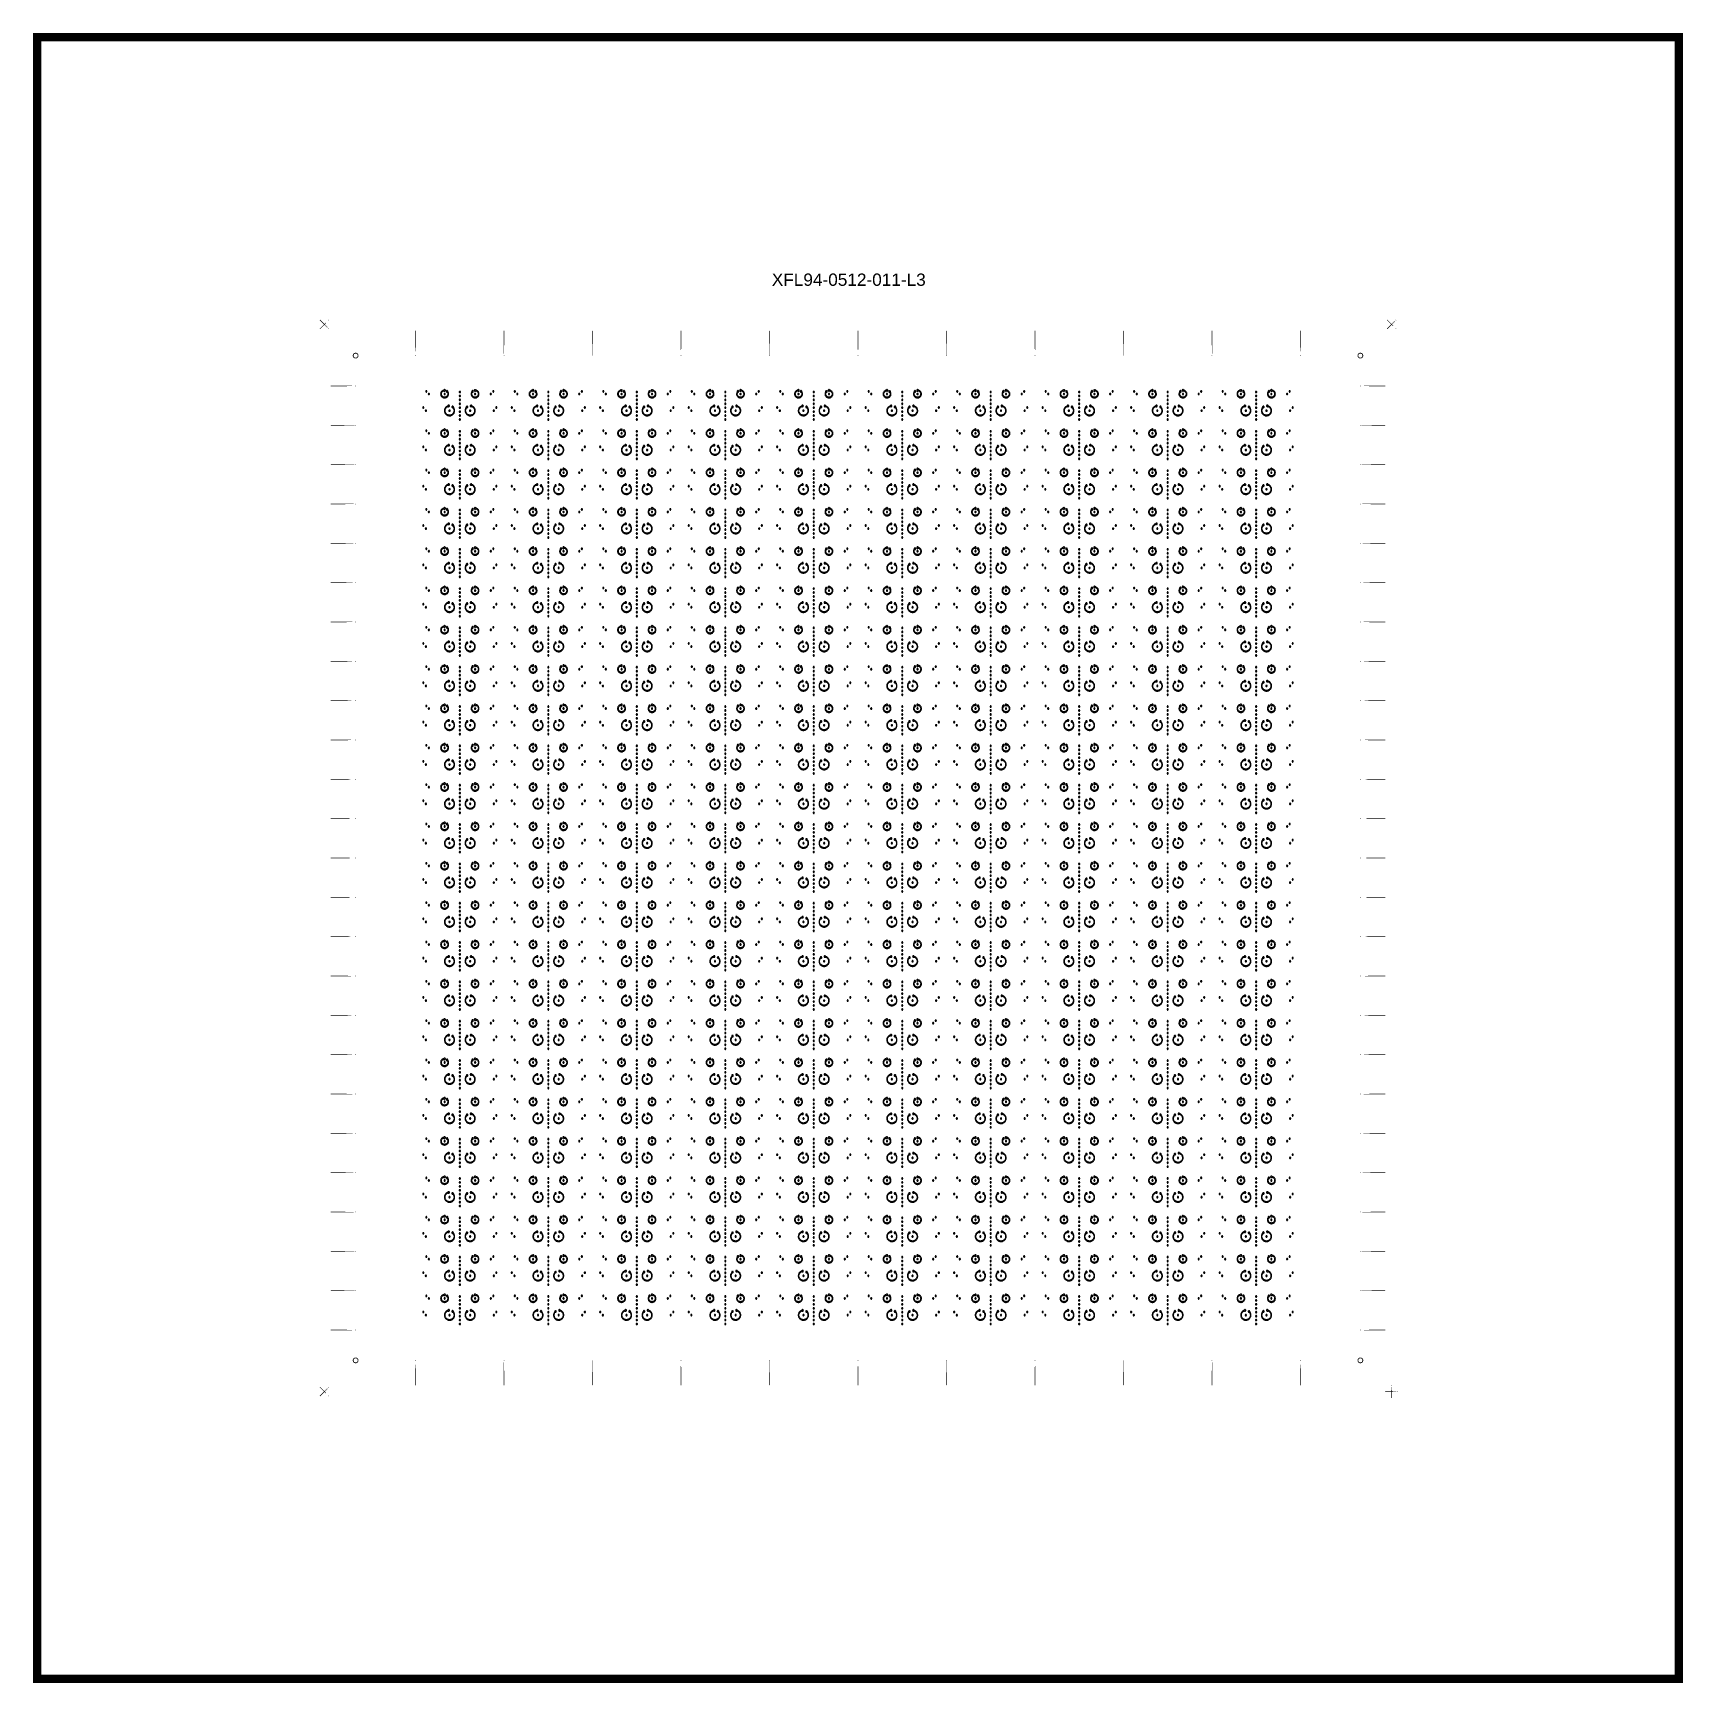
# Model space of a CAD drawing. Extents: x -100 to 100, y -100 to 100.
import ezdxf

# ---------------------------------------------------------------- set-up
doc = ezdxf.new("R2010")
doc.units = 0
doc.layers.get('0').update_dxf_attribs({"linetype": 'continuous'})
doc.layers.add('L3', color=7, linetype='continuous')
doc.styles.get("Standard").update_dxf_attribs({"font": 'ARIAL.TTF'})

msp = doc.modelspace()

# ---------------------------------------------------------------- texts
at = {"layer": 'L3'}
msp.add_text('XFL94-0512-011-L3', height=1.5, dxfattribs=at).set_placement((-10.5, 69.7))

# ---------------------------------------------------------------- blocks, each defined once
blk = doc.blocks.new('LDI_XFL94-0512-011_L3_B1')
at = {"layer": 'L3'}
for points in [[(-52.58, -53.27), (-52.59, -53.27), (-52.6, -53.27), (-52.61, -53.27), (-52.62, -53.28), (-52.63, -53.28), (-52.64, -53.29), (-52.64, -53.3), (-52.65, -53.31), (-52.65, -53.31), (-52.66, -53.32), (-52.66, -53.33), (-52.66, -53.34), (-52.66, -53.35), (-52.66, -53.36), (-52.65, -53.37), (-52.65, -53.38), (-52.64, -53.39), (-52.64, -53.4), (-52.63, -53.4), (-52.62, -53.41), (-52.61, -53.41), (-52.6, -53.42), (-52.59, -53.42), (-52.58, -53.42), (-52.57, -53.42), (-52.57, -53.42), (-52.56, -53.41), (-52.55, -53.41), (-52.54, -53.4), (-52.53, -53.4), (-52.53, -53.39), (-52.52, -53.38), (-52.52, -53.37), (-52.51, -53.36), (-52.51, -53.35), (-52.51, -53.34), (-52.51, -53.33), (-52.51, -53.32), (-52.52, -53.31), (-52.52, -53.31), (-52.53, -53.3), (-52.53, -53.29), (-52.54, -53.28), (-52.55, -53.28), (-52.56, -53.27), (-52.57, -53.27), (-52.57, -53.27), (-52.58, -53.27)], [(-52.28, -53.58), (-52.29, -53.58), (-52.29, -53.58), (-52.3, -53.58), (-52.31, -53.59), (-52.32, -53.59), (-52.33, -53.6), (-52.33, -53.61), (-52.34, -53.62), (-52.34, -53.62), (-52.35, -53.63), (-52.35, -53.64), (-52.35, -53.65), (-52.35, -53.66), (-52.35, -53.67), (-52.34, -53.68), (-52.34, -53.69), (-52.33, -53.7), (-52.33, -53.71), (-52.32, -53.71), (-52.31, -53.72), (-52.3, -53.72), (-52.29, -53.73), (-52.29, -53.73), (-52.28, -53.73), (-52.27, -53.73), (-52.26, -53.73), (-52.25, -53.72), (-52.24, -53.72), (-52.23, -53.71), (-52.22, -53.71), (-52.22, -53.7), (-52.21, -53.69), (-52.21, -53.68), (-52.2, -53.67), (-52.2, -53.66), (-52.2, -53.65), (-52.2, -53.64), (-52.2, -53.63), (-52.21, -53.62), (-52.21, -53.62), (-52.22, -53.61), (-52.22, -53.6), (-52.23, -53.59), (-52.24, -53.59), (-52.25, -53.58), (-52.26, -53.58), (-52.27, -53.58), (-52.28, -53.58)], [(-49.96, -53.38), (-49.95, -53.35), (-49.96, -53.32), (-49.97, -53.3), (-49.99, -53.27), (-50.01, -53.26), (-50.04, -53.25), (-50.07, -53.25), (-50.1, -53.26), (-50.12, -53.28), (-50.14, -53.31), (-50.15, -53.33), (-50.14, -53.36), (-50.13, -53.39), (-50.11, -53.42), (-50.09, -53.43), (-50.06, -53.44), (-50.03, -53.44), (-50, -53.49), (-49.98, -53.55), (-49.97, -53.61), (-49.96, -53.67), (-49.97, -53.73), (-49.99, -53.79), (-50.01, -53.84), (-50.05, -53.89), (-50.09, -53.94), (-50.13, -53.98), (-50.19, -54.01), (-50.24, -54.03), (-50.3, -54.04), (-50.36, -54.05), (-50.42, -54.04), (-50.48, -54.03), (-50.54, -54.01), (-50.59, -53.97), (-50.64, -53.93), (-50.68, -53.89), (-50.71, -53.84), (-50.73, -53.78), (-50.75, -53.72), (-50.75, -53.66), (-50.75, -53.6), (-50.74, -53.54), (-50.72, -53.48), (-50.69, -53.43), (-50.65, -53.38), (-50.6, -53.34), (-50.55, -53.31), (-50.5, -53.28), (-50.44, -53.27), (-50.42, -53.29), (-50.4, -53.3), (-50.37, -53.31), (-50.34, -53.31), (-50.31, -53.3), (-50.29, -53.28), (-50.27, -53.25), (-50.26, -53.22), (-50.27, -53.19), (-50.28, -53.16), (-50.3, -53.14), (-50.33, -53.13), (-50.35, -53.12), (-50.38, -53.12), (-50.41, -53.14), (-50.43, -53.16), (-50.45, -53.18), (-50.51, -53.2), (-50.57, -53.22), (-50.63, -53.26), (-50.68, -53.3), (-50.73, -53.35), (-50.77, -53.4), (-50.8, -53.46), (-50.82, -53.52), (-50.83, -53.59), (-50.84, -53.65), (-50.83, -53.72), (-50.82, -53.78), (-50.8, -53.85), (-50.77, -53.91), (-50.73, -53.96), (-50.68, -54.01), (-50.63, -54.05), (-50.57, -54.08), (-50.51, -54.11), (-50.45, -54.12), (-50.38, -54.13), (-50.32, -54.13), (-50.25, -54.12), (-50.19, -54.1), (-50.13, -54.07), (-50.07, -54.04), (-50.02, -53.99), (-49.98, -53.94), (-49.94, -53.89), (-49.91, -53.83), (-49.89, -53.76), (-49.88, -53.7), (-49.88, -53.63), (-49.89, -53.57), (-49.9, -53.5), (-49.93, -53.44), (-49.96, -53.38)], [(-50.36, -53.58), (-50.37, -53.58), (-50.38, -53.58), (-50.39, -53.58), (-50.4, -53.59), (-50.4, -53.59), (-50.41, -53.6), (-50.42, -53.61), (-50.42, -53.62), (-50.43, -53.62), (-50.43, -53.63), (-50.43, -53.64), (-50.43, -53.65), (-50.43, -53.66), (-50.43, -53.67), (-50.43, -53.68), (-50.42, -53.69), (-50.42, -53.7), (-50.41, -53.71), (-50.4, -53.71), (-50.4, -53.72), (-50.39, -53.72), (-50.38, -53.73), (-50.37, -53.73), (-50.36, -53.73), (-50.35, -53.73), (-50.34, -53.73), (-50.33, -53.72), (-50.32, -53.72), (-50.31, -53.71), (-50.31, -53.71), (-50.3, -53.7), (-50.29, -53.69), (-50.29, -53.68), (-50.29, -53.67), (-50.28, -53.66), (-50.28, -53.65), (-50.28, -53.64), (-50.29, -53.63), (-50.29, -53.62), (-50.29, -53.62), (-50.3, -53.61), (-50.31, -53.6), (-50.31, -53.59), (-50.32, -53.59), (-50.33, -53.58), (-50.34, -53.58), (-50.35, -53.58), (-50.36, -53.58)], [(-48.5, -53.34), (-48.51, -53.34), (-48.52, -53.34), (-48.53, -53.34), (-48.54, -53.35), (-48.55, -53.35), (-48.56, -53.36), (-48.56, -53.37), (-48.57, -53.38), (-48.57, -53.38), (-48.58, -53.39), (-48.58, -53.4), (-48.58, -53.41), (-48.58, -53.42), (-48.58, -53.43), (-48.57, -53.44), (-48.57, -53.45), (-48.56, -53.46), (-48.56, -53.47), (-48.55, -53.47), (-48.54, -53.48), (-48.53, -53.48), (-48.52, -53.49), (-48.51, -53.49), (-48.5, -53.49), (-48.49, -53.49), (-48.48, -53.49), (-48.47, -53.48), (-48.47, -53.48), (-48.46, -53.47), (-48.45, -53.47), (-48.44, -53.46), (-48.44, -53.45), (-48.43, -53.44), (-48.43, -53.43), (-48.43, -53.42), (-48.43, -53.41), (-48.43, -53.4), (-48.43, -53.39), (-48.43, -53.38), (-48.44, -53.38), (-48.44, -53.37), (-48.45, -53.36), (-48.46, -53.35), (-48.47, -53.35), (-48.47, -53.34), (-48.48, -53.34), (-48.49, -53.34), (-48.5, -53.34)], [(-48.5, -53.82), (-48.51, -53.82), (-48.52, -53.82), (-48.53, -53.82), (-48.54, -53.83), (-48.55, -53.83), (-48.56, -53.84), (-48.56, -53.85), (-48.57, -53.85), (-48.57, -53.86), (-48.58, -53.87), (-48.58, -53.88), (-48.58, -53.89), (-48.58, -53.9), (-48.58, -53.91), (-48.57, -53.92), (-48.57, -53.93), (-48.56, -53.94), (-48.56, -53.95), (-48.55, -53.95), (-48.54, -53.96), (-48.53, -53.96), (-48.52, -53.96), (-48.51, -53.97), (-48.5, -53.97), (-48.49, -53.97), (-48.48, -53.96), (-48.47, -53.96), (-48.47, -53.96), (-48.46, -53.95), (-48.45, -53.95), (-48.44, -53.94), (-48.44, -53.93), (-48.43, -53.92), (-48.43, -53.91), (-48.43, -53.9), (-48.43, -53.89), (-48.43, -53.88), (-48.43, -53.87), (-48.43, -53.86), (-48.44, -53.85), (-48.44, -53.85), (-48.45, -53.84), (-48.46, -53.83), (-48.47, -53.83), (-48.47, -53.82), (-48.48, -53.82), (-48.49, -53.82), (-48.5, -53.82)], [(-46.56, -53.18), (-46.57, -53.16), (-46.59, -53.14), (-46.62, -53.12), (-46.65, -53.12), (-46.68, -53.13), (-46.71, -53.14), (-46.73, -53.16), (-46.74, -53.19), (-46.74, -53.22), (-46.74, -53.25), (-46.72, -53.28), (-46.7, -53.3), (-46.67, -53.31), (-46.64, -53.31), (-46.61, -53.3), (-46.58, -53.29), (-46.57, -53.27), (-46.51, -53.28), (-46.45, -53.31), (-46.4, -53.34), (-46.36, -53.38), (-46.32, -53.43), (-46.29, -53.48), (-46.27, -53.54), (-46.25, -53.6), (-46.25, -53.66), (-46.26, -53.72), (-46.27, -53.78), (-46.3, -53.84), (-46.33, -53.89), (-46.37, -53.93), (-46.42, -53.97), (-46.47, -54.01), (-46.52, -54.03), (-46.58, -54.04), (-46.64, -54.05), (-46.7, -54.04), (-46.76, -54.03), (-46.82, -54.01), (-46.87, -53.98), (-46.92, -53.94), (-46.96, -53.89), (-46.99, -53.84), (-47.02, -53.79), (-47.03, -53.73), (-47.04, -53.67), (-47.04, -53.61), (-47.03, -53.55), (-47.01, -53.49), (-46.98, -53.44), (-46.95, -53.44), (-46.92, -53.43), (-46.89, -53.42), (-46.87, -53.39), (-46.86, -53.36), (-46.86, -53.33), (-46.87, -53.31), (-46.88, -53.28), (-46.91, -53.26), (-46.94, -53.25), (-46.97, -53.25), (-46.99, -53.26), (-47.02, -53.27), (-47.04, -53.3), (-47.05, -53.32), (-47.05, -53.35), (-47.04, -53.38), (-47.08, -53.44), (-47.1, -53.5), (-47.12, -53.57), (-47.13, -53.63), (-47.12, -53.7), (-47.11, -53.76), (-47.09, -53.83), (-47.06, -53.89), (-47.03, -53.94), (-46.98, -53.99), (-46.93, -54.04), (-46.88, -54.07), (-46.82, -54.1), (-46.76, -54.12), (-46.69, -54.13), (-46.62, -54.13), (-46.56, -54.12), (-46.49, -54.11), (-46.43, -54.08), (-46.38, -54.05), (-46.32, -54.01), (-46.28, -53.96), (-46.24, -53.91), (-46.21, -53.85), (-46.19, -53.78), (-46.17, -53.72), (-46.17, -53.65), (-46.17, -53.59), (-46.19, -53.52), (-46.21, -53.46), (-46.24, -53.4), (-46.28, -53.35), (-46.32, -53.3), (-46.37, -53.26), (-46.43, -53.22), (-46.49, -53.2), (-46.56, -53.18)], [(-46.65, -53.58), (-46.66, -53.58), (-46.67, -53.58), (-46.68, -53.58), (-46.68, -53.59), (-46.69, -53.59), (-46.7, -53.6), (-46.71, -53.61), (-46.71, -53.62), (-46.72, -53.62), (-46.72, -53.63), (-46.72, -53.64), (-46.72, -53.65), (-46.72, -53.66), (-46.72, -53.67), (-46.72, -53.68), (-46.71, -53.69), (-46.71, -53.7), (-46.7, -53.71), (-46.69, -53.71), (-46.68, -53.72), (-46.68, -53.72), (-46.67, -53.73), (-46.66, -53.73), (-46.65, -53.73), (-46.64, -53.73), (-46.63, -53.73), (-46.62, -53.72), (-46.61, -53.72), (-46.6, -53.71), (-46.59, -53.71), (-46.59, -53.7), (-46.58, -53.69), (-46.58, -53.68), (-46.57, -53.67), (-46.57, -53.66), (-46.57, -53.65), (-46.57, -53.64), (-46.57, -53.63), (-46.58, -53.62), (-46.58, -53.62), (-46.59, -53.61), (-46.59, -53.6), (-46.6, -53.59), (-46.61, -53.59), (-46.62, -53.58), (-46.63, -53.58), (-46.64, -53.58), (-46.65, -53.58)], [(-44.73, -53.58), (-44.74, -53.58), (-44.75, -53.58), (-44.76, -53.58), (-44.77, -53.59), (-44.78, -53.59), (-44.78, -53.6), (-44.79, -53.61), (-44.8, -53.62), (-44.8, -53.62), (-44.8, -53.63), (-44.8, -53.64), (-44.81, -53.65), (-44.8, -53.66), (-44.8, -53.67), (-44.8, -53.68), (-44.8, -53.69), (-44.79, -53.7), (-44.78, -53.71), (-44.78, -53.71), (-44.77, -53.72), (-44.76, -53.72), (-44.75, -53.73), (-44.74, -53.73), (-44.73, -53.73), (-44.72, -53.73), (-44.71, -53.73), (-44.7, -53.72), (-44.69, -53.72), (-44.68, -53.71), (-44.68, -53.71), (-44.67, -53.7), (-44.67, -53.69), (-44.66, -53.68), (-44.66, -53.67), (-44.66, -53.66), (-44.66, -53.65), (-44.66, -53.64), (-44.66, -53.63), (-44.66, -53.62), (-44.67, -53.62), (-44.67, -53.61), (-44.68, -53.6), (-44.68, -53.59), (-44.69, -53.59), (-44.7, -53.58), (-44.71, -53.58), (-44.72, -53.58), (-44.73, -53.58)], [(-44.42, -53.27), (-44.43, -53.27), (-44.44, -53.27), (-44.45, -53.27), (-44.46, -53.28), (-44.47, -53.28), (-44.47, -53.29), (-44.48, -53.3), (-44.49, -53.31), (-44.49, -53.31), (-44.49, -53.32), (-44.5, -53.33), (-44.5, -53.34), (-44.5, -53.35), (-44.49, -53.36), (-44.49, -53.37), (-44.49, -53.38), (-44.48, -53.39), (-44.47, -53.4), (-44.47, -53.4), (-44.46, -53.41), (-44.45, -53.41), (-44.44, -53.42), (-44.43, -53.42), (-44.42, -53.42), (-44.41, -53.42), (-44.4, -53.42), (-44.39, -53.41), (-44.38, -53.41), (-44.38, -53.4), (-44.37, -53.4), (-44.36, -53.39), (-44.36, -53.38), (-44.35, -53.37), (-44.35, -53.36), (-44.35, -53.35), (-44.35, -53.34), (-44.35, -53.33), (-44.35, -53.32), (-44.35, -53.31), (-44.36, -53.31), (-44.36, -53.3), (-44.37, -53.29), (-44.38, -53.28), (-44.38, -53.28), (-44.39, -53.27), (-44.4, -53.27), (-44.41, -53.27), (-44.42, -53.27)], [(-41.81, -53.27), (-41.82, -53.27), (-41.83, -53.27), (-41.83, -53.27), (-41.84, -53.28), (-41.85, -53.28), (-41.86, -53.29), (-41.87, -53.3), (-41.87, -53.31), (-41.88, -53.31), (-41.88, -53.32), (-41.88, -53.33), (-41.88, -53.34), (-41.88, -53.35), (-41.88, -53.36), (-41.88, -53.37), (-41.87, -53.38), (-41.87, -53.39), (-41.86, -53.4), (-41.85, -53.4), (-41.84, -53.41), (-41.83, -53.41), (-41.83, -53.42), (-41.82, -53.42), (-41.81, -53.42), (-41.8, -53.42), (-41.79, -53.42), (-41.78, -53.41), (-41.77, -53.41), (-41.76, -53.4), (-41.75, -53.4), (-41.75, -53.39), (-41.74, -53.38), (-41.74, -53.37), (-41.73, -53.36), (-41.73, -53.35), (-41.73, -53.34), (-41.73, -53.33), (-41.73, -53.32), (-41.74, -53.31), (-41.74, -53.31), (-41.75, -53.3), (-41.75, -53.29), (-41.76, -53.28), (-41.77, -53.28), (-41.78, -53.27), (-41.79, -53.27), (-41.8, -53.27), (-41.81, -53.27)], [(-41.5, -53.58), (-41.51, -53.58), (-41.52, -53.58), (-41.53, -53.58), (-41.53, -53.59), (-41.54, -53.59), (-41.55, -53.6), (-41.56, -53.61), (-41.56, -53.62), (-41.57, -53.62), (-41.57, -53.63), (-41.57, -53.64), (-41.57, -53.65), (-41.57, -53.66), (-41.57, -53.67), (-41.57, -53.68), (-41.56, -53.69), (-41.56, -53.7), (-41.55, -53.71), (-41.54, -53.71), (-41.53, -53.72), (-41.53, -53.72), (-41.52, -53.73), (-41.51, -53.73), (-41.5, -53.73), (-41.49, -53.73), (-41.48, -53.73), (-41.47, -53.72), (-41.46, -53.72), (-41.45, -53.71), (-41.44, -53.71), (-41.44, -53.7), (-41.43, -53.69), (-41.43, -53.68), (-41.42, -53.67), (-41.42, -53.66), (-41.42, -53.65), (-41.42, -53.64), (-41.42, -53.63), (-41.43, -53.62), (-41.43, -53.62), (-41.44, -53.61), (-41.44, -53.6), (-41.45, -53.59), (-41.46, -53.59), (-41.47, -53.58), (-41.48, -53.58), (-41.49, -53.58), (-41.5, -53.58)], [(-39.18, -53.38), (-39.18, -53.35), (-39.18, -53.32), (-39.19, -53.3), (-39.21, -53.27), (-39.23, -53.26), (-39.26, -53.25), (-39.29, -53.25), (-39.32, -53.26), (-39.34, -53.28), (-39.36, -53.31), (-39.37, -53.33), (-39.37, -53.36), (-39.35, -53.39), (-39.33, -53.42), (-39.31, -53.43), (-39.28, -53.44), (-39.25, -53.44), (-39.22, -53.49), (-39.2, -53.55), (-39.19, -53.61), (-39.19, -53.67), (-39.19, -53.73), (-39.21, -53.79), (-39.23, -53.84), (-39.27, -53.89), (-39.31, -53.94), (-39.35, -53.98), (-39.41, -54.01), (-39.46, -54.03), (-39.52, -54.04), (-39.58, -54.05), (-39.64, -54.04), (-39.7, -54.03), (-39.76, -54.01), (-39.81, -53.97), (-39.86, -53.93), (-39.9, -53.89), (-39.93, -53.84), (-39.95, -53.78), (-39.97, -53.72), (-39.98, -53.66), (-39.97, -53.6), (-39.96, -53.54), (-39.94, -53.48), (-39.91, -53.43), (-39.87, -53.38), (-39.83, -53.34), (-39.78, -53.31), (-39.72, -53.28), (-39.66, -53.27), (-39.64, -53.29), (-39.62, -53.3), (-39.59, -53.31), (-39.56, -53.31), (-39.53, -53.3), (-39.51, -53.28), (-39.49, -53.25), (-39.49, -53.22), (-39.49, -53.19), (-39.5, -53.16), (-39.52, -53.14), (-39.55, -53.13), (-39.58, -53.12), (-39.61, -53.12), (-39.63, -53.14), (-39.66, -53.16), (-39.67, -53.18), (-39.73, -53.2), (-39.8, -53.22), (-39.85, -53.26), (-39.9, -53.3), (-39.95, -53.35), (-39.99, -53.4), (-40.02, -53.46), (-40.04, -53.52), (-40.06, -53.59), (-40.06, -53.65), (-40.06, -53.72), (-40.04, -53.78), (-40.02, -53.85), (-39.99, -53.91), (-39.95, -53.96), (-39.9, -54.01), (-39.85, -54.05), (-39.79, -54.08), (-39.73, -54.11), (-39.67, -54.12), (-39.6, -54.13), (-39.54, -54.13), (-39.47, -54.12), (-39.41, -54.1), (-39.35, -54.07), (-39.29, -54.04), (-39.24, -53.99), (-39.2, -53.94), (-39.16, -53.89), (-39.13, -53.83), (-39.11, -53.76), (-39.1, -53.7), (-39.1, -53.63), (-39.11, -53.57), (-39.13, -53.5), (-39.15, -53.44), (-39.18, -53.38)], [(-39.58, -53.58), (-39.59, -53.58), (-39.6, -53.58), (-39.61, -53.58), (-39.62, -53.59), (-39.63, -53.59), (-39.63, -53.6), (-39.64, -53.61), (-39.65, -53.62), (-39.65, -53.62), (-39.65, -53.63), (-39.66, -53.64), (-39.66, -53.65), (-39.66, -53.66), (-39.65, -53.67), (-39.65, -53.68), (-39.65, -53.69), (-39.64, -53.7), (-39.63, -53.71), (-39.63, -53.71), (-39.62, -53.72), (-39.61, -53.72), (-39.6, -53.73), (-39.59, -53.73), (-39.58, -53.73), (-39.57, -53.73), (-39.56, -53.73), (-39.55, -53.72), (-39.54, -53.72), (-39.54, -53.71), (-39.53, -53.71), (-39.52, -53.7), (-39.52, -53.69), (-39.51, -53.68), (-39.51, -53.67), (-39.51, -53.66), (-39.51, -53.65), (-39.51, -53.64), (-39.51, -53.63), (-39.51, -53.62), (-39.52, -53.62), (-39.52, -53.61), (-39.53, -53.6), (-39.54, -53.59), (-39.54, -53.59), (-39.55, -53.58), (-39.56, -53.58), (-39.57, -53.58), (-39.58, -53.58)], [(-37.72, -53.34), (-37.73, -53.34), (-37.74, -53.34), (-37.75, -53.34), (-37.76, -53.35), (-37.77, -53.35), (-37.78, -53.36), (-37.78, -53.37), (-37.79, -53.38), (-37.79, -53.38), (-37.8, -53.39), (-37.8, -53.4), (-37.8, -53.41), (-37.8, -53.42), (-37.8, -53.43), (-37.79, -53.44), (-37.79, -53.45), (-37.78, -53.46), (-37.78, -53.47), (-37.77, -53.47), (-37.76, -53.48), (-37.75, -53.48), (-37.74, -53.49), (-37.73, -53.49), (-37.72, -53.49), (-37.71, -53.49), (-37.71, -53.49), (-37.7, -53.48), (-37.69, -53.48), (-37.68, -53.47), (-37.67, -53.47), (-37.67, -53.46), (-37.66, -53.45), (-37.66, -53.44), (-37.65, -53.43), (-37.65, -53.42), (-37.65, -53.41), (-37.65, -53.4), (-37.65, -53.39), (-37.66, -53.38), (-37.66, -53.38), (-37.67, -53.37), (-37.67, -53.36), (-37.68, -53.35), (-37.69, -53.35), (-37.7, -53.34), (-37.71, -53.34), (-37.71, -53.34), (-37.72, -53.34)], [(-37.72, -53.82), (-37.73, -53.82), (-37.74, -53.82), (-37.75, -53.82), (-37.76, -53.83), (-37.77, -53.83), (-37.78, -53.84), (-37.78, -53.85), (-37.79, -53.85), (-37.79, -53.86), (-37.8, -53.87), (-37.8, -53.88), (-37.8, -53.89), (-37.8, -53.9), (-37.8, -53.91), (-37.79, -53.92), (-37.79, -53.93), (-37.78, -53.94), (-37.78, -53.95), (-37.77, -53.95), (-37.76, -53.96), (-37.75, -53.96), (-37.74, -53.96), (-37.73, -53.97), (-37.72, -53.97), (-37.71, -53.97), (-37.71, -53.96), (-37.7, -53.96), (-37.69, -53.96), (-37.68, -53.95), (-37.67, -53.95), (-37.67, -53.94), (-37.66, -53.93), (-37.66, -53.92), (-37.65, -53.91), (-37.65, -53.9), (-37.65, -53.89), (-37.65, -53.88), (-37.65, -53.87), (-37.66, -53.86), (-37.66, -53.85), (-37.67, -53.85), (-37.67, -53.84), (-37.68, -53.83), (-37.69, -53.83), (-37.7, -53.82), (-37.71, -53.82), (-37.71, -53.82), (-37.72, -53.82)], [(-35.78, -53.18), (-35.79, -53.16), (-35.82, -53.14), (-35.84, -53.12), (-35.87, -53.12), (-35.9, -53.13), (-35.93, -53.14), (-35.95, -53.16), (-35.96, -53.19), (-35.96, -53.22), (-35.96, -53.25), (-35.94, -53.28), (-35.92, -53.3), (-35.89, -53.31), (-35.86, -53.31), (-35.83, -53.3), (-35.81, -53.29), (-35.79, -53.27), (-35.73, -53.28), (-35.67, -53.31), (-35.62, -53.34), (-35.58, -53.38), (-35.54, -53.43), (-35.51, -53.48), (-35.49, -53.54), (-35.48, -53.6), (-35.47, -53.66), (-35.48, -53.72), (-35.49, -53.78), (-35.52, -53.84), (-35.55, -53.89), (-35.59, -53.93), (-35.64, -53.97), (-35.69, -54.01), (-35.75, -54.03), (-35.8, -54.04), (-35.87, -54.05), (-35.93, -54.04), (-35.99, -54.03), (-36.04, -54.01), (-36.09, -53.98), (-36.14, -53.94), (-36.18, -53.89), (-36.22, -53.84), (-36.24, -53.79), (-36.26, -53.73), (-36.26, -53.67), (-36.26, -53.61), (-36.25, -53.55), (-36.23, -53.49), (-36.2, -53.44), (-36.17, -53.44), (-36.14, -53.43), (-36.11, -53.42), (-36.1, -53.39), (-36.08, -53.36), (-36.08, -53.33), (-36.09, -53.31), (-36.11, -53.28), (-36.13, -53.26), (-36.16, -53.25), (-36.19, -53.25), (-36.22, -53.26), (-36.24, -53.27), (-36.26, -53.3), (-36.27, -53.32), (-36.27, -53.35), (-36.26, -53.38), (-36.3, -53.44), (-36.32, -53.5), (-36.34, -53.57), (-36.35, -53.63), (-36.35, -53.7), (-36.33, -53.76), (-36.31, -53.83), (-36.29, -53.89), (-36.25, -53.94), (-36.21, -53.99), (-36.16, -54.04), (-36.1, -54.07), (-36.04, -54.1), (-35.98, -54.12), (-35.91, -54.13), (-35.85, -54.13), (-35.78, -54.12), (-35.72, -54.11), (-35.65, -54.08), (-35.6, -54.05), (-35.55, -54.01), (-35.5, -53.96), (-35.46, -53.91), (-35.43, -53.85), (-35.41, -53.78), (-35.39, -53.72), (-35.39, -53.65), (-35.39, -53.59), (-35.41, -53.52), (-35.43, -53.46), (-35.46, -53.4), (-35.5, -53.35), (-35.54, -53.3), (-35.6, -53.26), (-35.65, -53.22), (-35.71, -53.2), (-35.78, -53.18)], [(-35.87, -53.58), (-35.88, -53.58), (-35.89, -53.58), (-35.9, -53.58), (-35.91, -53.59), (-35.91, -53.59), (-35.92, -53.6), (-35.93, -53.61), (-35.93, -53.62), (-35.94, -53.62), (-35.94, -53.63), (-35.94, -53.64), (-35.94, -53.65), (-35.94, -53.66), (-35.94, -53.67), (-35.94, -53.68), (-35.93, -53.69), (-35.93, -53.7), (-35.92, -53.71), (-35.91, -53.71), (-35.91, -53.72), (-35.9, -53.72), (-35.89, -53.73), (-35.88, -53.73), (-35.87, -53.73), (-35.86, -53.73), (-35.85, -53.73), (-35.84, -53.72), (-35.83, -53.72), (-35.82, -53.71), (-35.82, -53.71), (-35.81, -53.7), (-35.8, -53.69), (-35.8, -53.68), (-35.8, -53.67), (-35.79, -53.66), (-35.79, -53.65), (-35.79, -53.64), (-35.8, -53.63), (-35.8, -53.62), (-35.8, -53.62), (-35.81, -53.61), (-35.82, -53.6), (-35.82, -53.59), (-35.83, -53.59), (-35.84, -53.58), (-35.85, -53.58), (-35.86, -53.58), (-35.87, -53.58)], [(-33.95, -53.58), (-33.96, -53.58), (-33.97, -53.58), (-33.98, -53.58), (-33.99, -53.59), (-34, -53.59), (-34.01, -53.6), (-34.01, -53.61), (-34.02, -53.62), (-34.02, -53.62), (-34.02, -53.63), (-34.03, -53.64), (-34.03, -53.65), (-34.03, -53.66), (-34.02, -53.67), (-34.02, -53.68), (-34.02, -53.69), (-34.01, -53.7), (-34.01, -53.71), (-34, -53.71), (-33.99, -53.72), (-33.98, -53.72), (-33.97, -53.73), (-33.96, -53.73), (-33.95, -53.73), (-33.94, -53.73), (-33.93, -53.73), (-33.92, -53.72), (-33.91, -53.72), (-33.91, -53.71), (-33.9, -53.71), (-33.89, -53.7), (-33.89, -53.69), (-33.88, -53.68), (-33.88, -53.67), (-33.88, -53.66), (-33.88, -53.65), (-33.88, -53.64), (-33.88, -53.63), (-33.88, -53.62), (-33.89, -53.62), (-33.89, -53.61), (-33.9, -53.6), (-33.91, -53.59), (-33.91, -53.59), (-33.92, -53.58), (-33.93, -53.58), (-33.94, -53.58), (-33.95, -53.58)], [(-33.64, -53.27), (-33.65, -53.27), (-33.66, -53.27), (-33.67, -53.27), (-33.68, -53.28), (-33.69, -53.28), (-33.7, -53.29), (-33.7, -53.3), (-33.71, -53.31), (-33.71, -53.31), (-33.72, -53.32), (-33.72, -53.33), (-33.72, -53.34), (-33.72, -53.35), (-33.72, -53.36), (-33.71, -53.37), (-33.71, -53.38), (-33.7, -53.39), (-33.7, -53.4), (-33.69, -53.4), (-33.68, -53.41), (-33.67, -53.41), (-33.66, -53.42), (-33.65, -53.42), (-33.64, -53.42), (-33.63, -53.42), (-33.62, -53.42), (-33.61, -53.41), (-33.61, -53.41), (-33.6, -53.4), (-33.59, -53.4), (-33.58, -53.39), (-33.58, -53.38), (-33.57, -53.37), (-33.57, -53.36), (-33.57, -53.35), (-33.57, -53.34), (-33.57, -53.33), (-33.57, -53.32), (-33.57, -53.31), (-33.58, -53.31), (-33.58, -53.3), (-33.59, -53.29), (-33.6, -53.28), (-33.61, -53.28), (-33.61, -53.27), (-33.62, -53.27), (-33.63, -53.27), (-33.64, -53.27)], [(-31.03, -53.27), (-31.04, -53.27), (-31.05, -53.27), (-31.06, -53.27), (-31.07, -53.28), (-31.07, -53.28), (-31.08, -53.29), (-31.09, -53.3), (-31.09, -53.31), (-31.1, -53.31), (-31.1, -53.32), (-31.1, -53.33), (-31.1, -53.34), (-31.1, -53.35), (-31.1, -53.36), (-31.1, -53.37), (-31.09, -53.38), (-31.09, -53.39), (-31.08, -53.4), (-31.07, -53.4), (-31.07, -53.41), (-31.06, -53.41), (-31.05, -53.42), (-31.04, -53.42), (-31.03, -53.42), (-31.02, -53.42), (-31.01, -53.42), (-31, -53.41), (-30.99, -53.41), (-30.98, -53.4), (-30.97, -53.4), (-30.97, -53.39), (-30.96, -53.38), (-30.96, -53.37), (-30.96, -53.36), (-30.95, -53.35), (-30.95, -53.34), (-30.95, -53.33), (-30.96, -53.32), (-30.96, -53.31), (-30.96, -53.31), (-30.97, -53.3), (-30.97, -53.29), (-30.98, -53.28), (-30.99, -53.28), (-31, -53.27), (-31.01, -53.27), (-31.02, -53.27), (-31.03, -53.27)], [(-30.72, -53.58), (-30.73, -53.58), (-30.74, -53.58), (-30.75, -53.58), (-30.76, -53.59), (-30.76, -53.59), (-30.77, -53.6), (-30.78, -53.61), (-30.78, -53.62), (-30.79, -53.62), (-30.79, -53.63), (-30.79, -53.64), (-30.79, -53.65), (-30.79, -53.66), (-30.79, -53.67), (-30.79, -53.68), (-30.78, -53.69), (-30.78, -53.7), (-30.77, -53.71), (-30.76, -53.71), (-30.76, -53.72), (-30.75, -53.72), (-30.74, -53.73), (-30.73, -53.73), (-30.72, -53.73), (-30.71, -53.73), (-30.7, -53.73), (-30.69, -53.72), (-30.68, -53.72), (-30.67, -53.71), (-30.67, -53.71), (-30.66, -53.7), (-30.65, -53.69), (-30.65, -53.68), (-30.65, -53.67), (-30.64, -53.66), (-30.64, -53.65), (-30.64, -53.64), (-30.65, -53.63), (-30.65, -53.62), (-30.65, -53.62), (-30.66, -53.61), (-30.67, -53.6), (-30.67, -53.59), (-30.68, -53.59), (-30.69, -53.58), (-30.7, -53.58), (-30.71, -53.58), (-30.72, -53.58)], [(-28.41, -53.38), (-28.4, -53.35), (-28.4, -53.32), (-28.41, -53.3), (-28.43, -53.27), (-28.45, -53.26), (-28.48, -53.25), (-28.51, -53.25), (-28.54, -53.26), (-28.56, -53.28), (-28.58, -53.31), (-28.59, -53.33), (-28.59, -53.36), (-28.58, -53.39), (-28.56, -53.42), (-28.53, -53.43), (-28.5, -53.44), (-28.47, -53.44), (-28.44, -53.49), (-28.42, -53.55), (-28.41, -53.61), (-28.41, -53.67), (-28.41, -53.73), (-28.43, -53.79), (-28.46, -53.84), (-28.49, -53.89), (-28.53, -53.94), (-28.58, -53.98), (-28.63, -54.01), (-28.69, -54.03), (-28.74, -54.04), (-28.81, -54.05), (-28.87, -54.04), (-28.93, -54.03), (-28.98, -54.01), (-29.03, -53.97), (-29.08, -53.93), (-29.12, -53.89), (-29.15, -53.84), (-29.18, -53.78), (-29.19, -53.72), (-29.2, -53.66), (-29.19, -53.6), (-29.18, -53.54), (-29.16, -53.48), (-29.13, -53.43), (-29.09, -53.38), (-29.05, -53.34), (-29, -53.31), (-28.94, -53.28), (-28.88, -53.27), (-28.86, -53.29), (-28.84, -53.3), (-28.81, -53.31), (-28.78, -53.31), (-28.75, -53.3), (-28.73, -53.28), (-28.71, -53.25), (-28.71, -53.22), (-28.71, -53.19), (-28.72, -53.16), (-28.74, -53.14), (-28.77, -53.13), (-28.8, -53.12), (-28.83, -53.12), (-28.86, -53.14), (-28.88, -53.16), (-28.89, -53.18), (-28.96, -53.2), (-29.02, -53.22), (-29.07, -53.26), (-29.13, -53.3), (-29.17, -53.35), (-29.21, -53.4), (-29.24, -53.46), (-29.26, -53.52), (-29.28, -53.59), (-29.28, -53.65), (-29.28, -53.72), (-29.26, -53.78), (-29.24, -53.85), (-29.21, -53.91), (-29.17, -53.96), (-29.12, -54.01), (-29.07, -54.05), (-29.02, -54.08), (-28.95, -54.11), (-28.89, -54.12), (-28.82, -54.13), (-28.76, -54.13), (-28.69, -54.12), (-28.63, -54.1), (-28.57, -54.07), (-28.51, -54.04), (-28.46, -53.99), (-28.42, -53.94), (-28.38, -53.89), (-28.36, -53.83), (-28.34, -53.76), (-28.33, -53.7), (-28.32, -53.63), (-28.33, -53.57), (-28.35, -53.5), (-28.37, -53.44), (-28.41, -53.38)], [(-28.8, -53.58), (-28.81, -53.58), (-28.82, -53.58), (-28.83, -53.58), (-28.84, -53.59), (-28.85, -53.59), (-28.86, -53.6), (-28.86, -53.61), (-28.87, -53.62), (-28.87, -53.62), (-28.87, -53.63), (-28.88, -53.64), (-28.88, -53.65), (-28.88, -53.66), (-28.87, -53.67), (-28.87, -53.68), (-28.87, -53.69), (-28.86, -53.7), (-28.86, -53.71), (-28.85, -53.71), (-28.84, -53.72), (-28.83, -53.72), (-28.82, -53.73), (-28.81, -53.73), (-28.8, -53.73), (-28.79, -53.73), (-28.78, -53.73), (-28.77, -53.72), (-28.76, -53.72), (-28.76, -53.71), (-28.75, -53.71), (-28.74, -53.7), (-28.74, -53.69), (-28.73, -53.68), (-28.73, -53.67), (-28.73, -53.66), (-28.73, -53.65), (-28.73, -53.64), (-28.73, -53.63), (-28.73, -53.62), (-28.74, -53.62), (-28.74, -53.61), (-28.75, -53.6), (-28.76, -53.59), (-28.76, -53.59), (-28.77, -53.58), (-28.78, -53.58), (-28.79, -53.58), (-28.8, -53.58)], [(-26.95, -53.34), (-26.96, -53.34), (-26.97, -53.34), (-26.97, -53.34), (-26.98, -53.35), (-26.99, -53.35), (-27, -53.36), (-27.01, -53.37), (-27.01, -53.38), (-27.02, -53.38), (-27.02, -53.39), (-27.02, -53.4), (-27.02, -53.41), (-27.02, -53.42), (-27.02, -53.43), (-27.02, -53.44), (-27.01, -53.45), (-27.01, -53.46), (-27, -53.47), (-26.99, -53.47), (-26.98, -53.48), (-26.97, -53.48), (-26.97, -53.49), (-26.96, -53.49), (-26.95, -53.49), (-26.94, -53.49), (-26.93, -53.49), (-26.92, -53.48), (-26.91, -53.48), (-26.9, -53.47), (-26.89, -53.47), (-26.89, -53.46), (-26.88, -53.45), (-26.88, -53.44), (-26.87, -53.43), (-26.87, -53.42), (-26.87, -53.41), (-26.87, -53.4), (-26.87, -53.39), (-26.88, -53.38), (-26.88, -53.38), (-26.89, -53.37), (-26.89, -53.36), (-26.9, -53.35), (-26.91, -53.35), (-26.92, -53.34), (-26.93, -53.34), (-26.94, -53.34), (-26.95, -53.34)], [(-26.95, -53.82), (-26.96, -53.82), (-26.97, -53.82), (-26.97, -53.82), (-26.98, -53.83), (-26.99, -53.83), (-27, -53.84), (-27.01, -53.85), (-27.01, -53.85), (-27.02, -53.86), (-27.02, -53.87), (-27.02, -53.88), (-27.02, -53.89), (-27.02, -53.9), (-27.02, -53.91), (-27.02, -53.92), (-27.01, -53.93), (-27.01, -53.94), (-27, -53.95), (-26.99, -53.95), (-26.98, -53.96), (-26.97, -53.96), (-26.97, -53.96), (-26.96, -53.97), (-26.95, -53.97), (-26.94, -53.97), (-26.93, -53.96), (-26.92, -53.96), (-26.91, -53.96), (-26.9, -53.95), (-26.89, -53.95), (-26.89, -53.94), (-26.88, -53.93), (-26.88, -53.92), (-26.87, -53.91), (-26.87, -53.9), (-26.87, -53.89), (-26.87, -53.88), (-26.87, -53.87), (-26.88, -53.86), (-26.88, -53.85), (-26.89, -53.85), (-26.89, -53.84), (-26.9, -53.83), (-26.91, -53.83), (-26.92, -53.82), (-26.93, -53.82), (-26.94, -53.82), (-26.95, -53.82)], [(-25, -53.18), (-25.01, -53.16), (-25.04, -53.14), (-25.06, -53.12), (-25.09, -53.12), (-25.12, -53.13), (-25.15, -53.14), (-25.17, -53.16), (-25.18, -53.19), (-25.19, -53.22), (-25.18, -53.25), (-25.16, -53.28), (-25.14, -53.3), (-25.11, -53.31), (-25.08, -53.31), (-25.05, -53.3), (-25.03, -53.29), (-25.01, -53.27), (-24.95, -53.28), (-24.89, -53.31), (-24.84, -53.34), (-24.8, -53.38), (-24.76, -53.43), (-24.73, -53.48), (-24.71, -53.54), (-24.7, -53.6), (-24.69, -53.66), (-24.7, -53.72), (-24.72, -53.78), (-24.74, -53.84), (-24.77, -53.89), (-24.81, -53.93), (-24.86, -53.97), (-24.91, -54.01), (-24.97, -54.03), (-25.03, -54.04), (-25.09, -54.05), (-25.15, -54.04), (-25.21, -54.03), (-25.26, -54.01), (-25.32, -53.98), (-25.36, -53.94), (-25.4, -53.89), (-25.44, -53.84), (-25.46, -53.79), (-25.48, -53.73), (-25.48, -53.67), (-25.48, -53.61), (-25.47, -53.55), (-25.45, -53.49), (-25.42, -53.44), (-25.39, -53.44), (-25.36, -53.43), (-25.34, -53.42), (-25.32, -53.39), (-25.31, -53.36), (-25.3, -53.33), (-25.31, -53.31), (-25.33, -53.28), (-25.35, -53.26), (-25.38, -53.25), (-25.41, -53.25), (-25.44, -53.26), (-25.46, -53.27), (-25.48, -53.3), (-25.49, -53.32), (-25.49, -53.35), (-25.49, -53.38), (-25.52, -53.44), (-25.54, -53.5), (-25.56, -53.57), (-25.57, -53.63), (-25.57, -53.7), (-25.56, -53.76), (-25.54, -53.83), (-25.51, -53.89), (-25.47, -53.94), (-25.43, -53.99), (-25.38, -54.04), (-25.32, -54.07), (-25.26, -54.1), (-25.2, -54.12), (-25.13, -54.13), (-25.07, -54.13), (-25, -54.12), (-24.94, -54.11), (-24.88, -54.08), (-24.82, -54.05), (-24.77, -54.01), (-24.72, -53.96), (-24.68, -53.91), (-24.65, -53.85), (-24.63, -53.78), (-24.62, -53.72), (-24.61, -53.65), (-24.62, -53.59), (-24.63, -53.52), (-24.65, -53.46), (-24.68, -53.4), (-24.72, -53.35), (-24.77, -53.3), (-24.82, -53.26), (-24.87, -53.22), (-24.94, -53.2), (-25, -53.18)], [(-25.09, -53.58), (-25.1, -53.58), (-25.11, -53.58), (-25.12, -53.58), (-25.13, -53.59), (-25.14, -53.59), (-25.14, -53.6), (-25.15, -53.61), (-25.15, -53.62), (-25.16, -53.62), (-25.16, -53.63), (-25.16, -53.64), (-25.16, -53.65), (-25.16, -53.66), (-25.16, -53.67), (-25.16, -53.68), (-25.15, -53.69), (-25.15, -53.7), (-25.14, -53.71), (-25.14, -53.71), (-25.13, -53.72), (-25.12, -53.72), (-25.11, -53.73), (-25.1, -53.73), (-25.09, -53.73), (-25.08, -53.73), (-25.07, -53.73), (-25.06, -53.72), (-25.05, -53.72), (-25.04, -53.71), (-25.04, -53.71), (-25.03, -53.7), (-25.02, -53.69), (-25.02, -53.68), (-25.02, -53.67), (-25.02, -53.66), (-25.01, -53.65), (-25.02, -53.64), (-25.02, -53.63), (-25.02, -53.62), (-25.02, -53.62), (-25.03, -53.61), (-25.04, -53.6), (-25.04, -53.59), (-25.05, -53.59), (-25.06, -53.58), (-25.07, -53.58), (-25.08, -53.58), (-25.09, -53.58)], [(-23.17, -53.58), (-23.18, -53.58), (-23.19, -53.58), (-23.2, -53.58), (-23.21, -53.59), (-23.22, -53.59), (-23.23, -53.6), (-23.23, -53.61), (-23.24, -53.62), (-23.24, -53.62), (-23.25, -53.63), (-23.25, -53.64), (-23.25, -53.65), (-23.25, -53.66), (-23.25, -53.67), (-23.24, -53.68), (-23.24, -53.69), (-23.23, -53.7), (-23.23, -53.71), (-23.22, -53.71), (-23.21, -53.72), (-23.2, -53.72), (-23.19, -53.73), (-23.18, -53.73), (-23.17, -53.73), (-23.16, -53.73), (-23.15, -53.73), (-23.14, -53.72), (-23.14, -53.72), (-23.13, -53.71), (-23.12, -53.71), (-23.11, -53.7), (-23.11, -53.69), (-23.1, -53.68), (-23.1, -53.67), (-23.1, -53.66), (-23.1, -53.65), (-23.1, -53.64), (-23.1, -53.63), (-23.1, -53.62), (-23.11, -53.62), (-23.11, -53.61), (-23.12, -53.6), (-23.13, -53.59), (-23.14, -53.59), (-23.14, -53.58), (-23.15, -53.58), (-23.16, -53.58), (-23.17, -53.58)], [(-22.86, -53.27), (-22.87, -53.27), (-22.88, -53.27), (-22.89, -53.27), (-22.9, -53.28), (-22.91, -53.28), (-22.92, -53.29), (-22.92, -53.3), (-22.93, -53.31), (-22.93, -53.31), (-22.94, -53.32), (-22.94, -53.33), (-22.94, -53.34), (-22.94, -53.35), (-22.94, -53.36), (-22.93, -53.37), (-22.93, -53.38), (-22.92, -53.39), (-22.92, -53.4), (-22.91, -53.4), (-22.9, -53.41), (-22.89, -53.41), (-22.88, -53.42), (-22.87, -53.42), (-22.86, -53.42), (-22.85, -53.42), (-22.85, -53.42), (-22.84, -53.41), (-22.83, -53.41), (-22.82, -53.4), (-22.81, -53.4), (-22.81, -53.39), (-22.8, -53.38), (-22.8, -53.37), (-22.79, -53.36), (-22.79, -53.35), (-22.79, -53.34), (-22.79, -53.33), (-22.79, -53.32), (-22.8, -53.31), (-22.8, -53.31), (-22.81, -53.3), (-22.81, -53.29), (-22.82, -53.28), (-22.83, -53.28), (-22.84, -53.27), (-22.85, -53.27), (-22.85, -53.27), (-22.86, -53.27)], [(-20.25, -53.27), (-20.26, -53.27), (-20.27, -53.27), (-20.28, -53.27), (-20.29, -53.28), (-20.29, -53.28), (-20.3, -53.29), (-20.31, -53.3), (-20.31, -53.31), (-20.32, -53.31), (-20.32, -53.32), (-20.32, -53.33), (-20.32, -53.34), (-20.32, -53.35), (-20.32, -53.36), (-20.32, -53.37), (-20.31, -53.38), (-20.31, -53.39), (-20.3, -53.4), (-20.29, -53.4), (-20.29, -53.41), (-20.28, -53.41), (-20.27, -53.42), (-20.26, -53.42), (-20.25, -53.42), (-20.24, -53.42), (-20.23, -53.42), (-20.22, -53.41), (-20.21, -53.41), (-20.2, -53.4), (-20.2, -53.4), (-20.19, -53.39), (-20.18, -53.38), (-20.18, -53.37), (-20.18, -53.36), (-20.17, -53.35), (-20.17, -53.34), (-20.17, -53.33), (-20.18, -53.32), (-20.18, -53.31), (-20.18, -53.31), (-20.19, -53.3), (-20.2, -53.29), (-20.2, -53.28), (-20.21, -53.28), (-20.22, -53.27), (-20.23, -53.27), (-20.24, -53.27), (-20.25, -53.27)], [(-19.94, -53.58), (-19.95, -53.58), (-19.96, -53.58), (-19.97, -53.58), (-19.98, -53.59), (-19.99, -53.59), (-19.99, -53.6), (-20, -53.61), (-20.01, -53.62), (-20.01, -53.62), (-20.01, -53.63), (-20.01, -53.64), (-20.02, -53.65), (-20.01, -53.66), (-20.01, -53.67), (-20.01, -53.68), (-20.01, -53.69), (-20, -53.7), (-19.99, -53.71), (-19.99, -53.71), (-19.98, -53.72), (-19.97, -53.72), (-19.96, -53.73), (-19.95, -53.73), (-19.94, -53.73), (-19.93, -53.73), (-19.92, -53.73), (-19.91, -53.72), (-19.9, -53.72), (-19.89, -53.71), (-19.89, -53.71), (-19.88, -53.7), (-19.88, -53.69), (-19.87, -53.68), (-19.87, -53.67), (-19.87, -53.66), (-19.87, -53.65), (-19.87, -53.64), (-19.87, -53.63), (-19.87, -53.62), (-19.88, -53.62), (-19.88, -53.61), (-19.89, -53.6), (-19.89, -53.59), (-19.9, -53.59), (-19.91, -53.58), (-19.92, -53.58), (-19.93, -53.58), (-19.94, -53.58)], [(-17.63, -53.38), (-17.62, -53.35), (-17.62, -53.32), (-17.63, -53.3), (-17.65, -53.27), (-17.68, -53.26), (-17.7, -53.25), (-17.74, -53.25), (-17.76, -53.26), (-17.79, -53.28), (-17.8, -53.31), (-17.81, -53.33), (-17.81, -53.36), (-17.8, -53.39), (-17.78, -53.42), (-17.75, -53.43), (-17.72, -53.44), (-17.69, -53.44), (-17.66, -53.49), (-17.64, -53.55), (-17.63, -53.61), (-17.63, -53.67), (-17.64, -53.73), (-17.65, -53.79), (-17.68, -53.84), (-17.71, -53.89), (-17.75, -53.94), (-17.8, -53.98), (-17.85, -54.01), (-17.91, -54.03), (-17.97, -54.04), (-18.03, -54.05), (-18.09, -54.04), (-18.15, -54.03), (-18.2, -54.01), (-18.25, -53.97), (-18.3, -53.93), (-18.34, -53.89), (-18.37, -53.84), (-18.4, -53.78), (-18.41, -53.72), (-18.42, -53.66), (-18.42, -53.6), (-18.4, -53.54), (-18.38, -53.48), (-18.35, -53.43), (-18.31, -53.38), (-18.27, -53.34), (-18.22, -53.31), (-18.16, -53.28), (-18.11, -53.27), (-18.09, -53.29), (-18.06, -53.3), (-18.03, -53.31), (-18, -53.31), (-17.97, -53.3), (-17.95, -53.28), (-17.93, -53.25), (-17.93, -53.22), (-17.93, -53.19), (-17.94, -53.16), (-17.96, -53.14), (-17.99, -53.13), (-18.02, -53.12), (-18.05, -53.12), (-18.08, -53.14), (-18.1, -53.16), (-18.11, -53.18), (-18.18, -53.2), (-18.24, -53.22), (-18.3, -53.26), (-18.35, -53.3), (-18.39, -53.35), (-18.43, -53.4), (-18.46, -53.46), (-18.48, -53.52), (-18.5, -53.59), (-18.5, -53.65), (-18.5, -53.72), (-18.48, -53.78), (-18.46, -53.85), (-18.43, -53.91), (-18.39, -53.96), (-18.35, -54.01), (-18.29, -54.05), (-18.24, -54.08), (-18.18, -54.11), (-18.11, -54.12), (-18.05, -54.13), (-17.98, -54.13), (-17.91, -54.12), (-17.85, -54.1), (-17.79, -54.07), (-17.74, -54.04), (-17.69, -53.99), (-17.64, -53.94), (-17.61, -53.89), (-17.58, -53.83), (-17.56, -53.76), (-17.55, -53.7), (-17.55, -53.63), (-17.55, -53.57), (-17.57, -53.5), (-17.59, -53.44), (-17.63, -53.38)], [(-18.02, -53.58), (-18.03, -53.58), (-18.04, -53.58), (-18.05, -53.58), (-18.06, -53.59), (-18.07, -53.59), (-18.08, -53.6), (-18.08, -53.61), (-18.09, -53.62), (-18.09, -53.62), (-18.1, -53.63), (-18.1, -53.64), (-18.1, -53.65), (-18.1, -53.66), (-18.1, -53.67), (-18.09, -53.68), (-18.09, -53.69), (-18.08, -53.7), (-18.08, -53.71), (-18.07, -53.71), (-18.06, -53.72), (-18.05, -53.72), (-18.04, -53.73), (-18.03, -53.73), (-18.02, -53.73), (-18.01, -53.73), (-18, -53.73), (-18, -53.72), (-17.99, -53.72), (-17.98, -53.71), (-17.97, -53.71), (-17.96, -53.7), (-17.96, -53.69), (-17.95, -53.68), (-17.95, -53.67), (-17.95, -53.66), (-17.95, -53.65), (-17.95, -53.64), (-17.95, -53.63), (-17.95, -53.62), (-17.96, -53.62), (-17.96, -53.61), (-17.97, -53.6), (-17.98, -53.59), (-17.99, -53.59), (-18, -53.58), (-18, -53.58), (-18.01, -53.58), (-18.02, -53.58)], [(-16.17, -53.34), (-16.18, -53.34), (-16.19, -53.34), (-16.2, -53.34), (-16.21, -53.35), (-16.21, -53.35), (-16.22, -53.36), (-16.23, -53.37), (-16.23, -53.38), (-16.24, -53.38), (-16.24, -53.39), (-16.24, -53.4), (-16.24, -53.41), (-16.24, -53.42), (-16.24, -53.43), (-16.24, -53.44), (-16.23, -53.45), (-16.23, -53.46), (-16.22, -53.47), (-16.21, -53.47), (-16.21, -53.48), (-16.2, -53.48), (-16.19, -53.49), (-16.18, -53.49), (-16.17, -53.49), (-16.16, -53.49), (-16.15, -53.49), (-16.14, -53.48), (-16.13, -53.48), (-16.12, -53.47), (-16.11, -53.47), (-16.11, -53.46), (-16.1, -53.45), (-16.1, -53.44), (-16.1, -53.43), (-16.09, -53.42), (-16.09, -53.41), (-16.09, -53.4), (-16.1, -53.39), (-16.1, -53.38), (-16.1, -53.38), (-16.11, -53.37), (-16.11, -53.36), (-16.12, -53.35), (-16.13, -53.35), (-16.14, -53.34), (-16.15, -53.34), (-16.16, -53.34), (-16.17, -53.34)], [(-16.17, -53.82), (-16.18, -53.82), (-16.19, -53.82), (-16.2, -53.82), (-16.21, -53.83), (-16.21, -53.83), (-16.22, -53.84), (-16.23, -53.85), (-16.23, -53.85), (-16.24, -53.86), (-16.24, -53.87), (-16.24, -53.88), (-16.24, -53.89), (-16.24, -53.9), (-16.24, -53.91), (-16.24, -53.92), (-16.23, -53.93), (-16.23, -53.94), (-16.22, -53.95), (-16.21, -53.95), (-16.21, -53.96), (-16.2, -53.96), (-16.19, -53.96), (-16.18, -53.97), (-16.17, -53.97), (-16.16, -53.97), (-16.15, -53.96), (-16.14, -53.96), (-16.13, -53.96), (-16.12, -53.95), (-16.11, -53.95), (-16.11, -53.94), (-16.1, -53.93), (-16.1, -53.92), (-16.1, -53.91), (-16.09, -53.9), (-16.09, -53.89), (-16.09, -53.88), (-16.1, -53.87), (-16.1, -53.86), (-16.1, -53.85), (-16.11, -53.85), (-16.11, -53.84), (-16.12, -53.83), (-16.13, -53.83), (-16.14, -53.82), (-16.15, -53.82), (-16.16, -53.82), (-16.17, -53.82)], [(-14.22, -53.18), (-14.24, -53.16), (-14.26, -53.14), (-14.29, -53.12), (-14.32, -53.12), (-14.35, -53.13), (-14.37, -53.14), (-14.39, -53.16), (-14.4, -53.19), (-14.41, -53.22), (-14.4, -53.25), (-14.39, -53.28), (-14.36, -53.3), (-14.33, -53.31), (-14.3, -53.31), (-14.28, -53.3), (-14.25, -53.29), (-14.23, -53.27), (-14.17, -53.28), (-14.12, -53.31), (-14.07, -53.34), (-14.02, -53.38), (-13.98, -53.43), (-13.95, -53.48), (-13.93, -53.54), (-13.92, -53.6), (-13.92, -53.66), (-13.92, -53.72), (-13.94, -53.78), (-13.96, -53.84), (-13.99, -53.89), (-14.03, -53.93), (-14.08, -53.97), (-14.13, -54.01), (-14.19, -54.03), (-14.25, -54.04), (-14.31, -54.05), (-14.37, -54.04), (-14.43, -54.03), (-14.48, -54.01), (-14.54, -53.98), (-14.58, -53.94), (-14.62, -53.89), (-14.66, -53.84), (-14.68, -53.79), (-14.7, -53.73), (-14.71, -53.67), (-14.7, -53.61), (-14.69, -53.55), (-14.67, -53.49), (-14.64, -53.44), (-14.61, -53.44), (-14.58, -53.43), (-14.56, -53.42), (-14.54, -53.39), (-14.53, -53.36), (-14.53, -53.33), (-14.53, -53.31), (-14.55, -53.28), (-14.57, -53.26), (-14.6, -53.25), (-14.63, -53.25), (-14.66, -53.26), (-14.68, -53.27), (-14.7, -53.3), (-14.71, -53.32), (-14.72, -53.35), (-14.71, -53.38), (-14.74, -53.44), (-14.77, -53.5), (-14.78, -53.57), (-14.79, -53.63), (-14.79, -53.7), (-14.78, -53.76), (-14.76, -53.83), (-14.73, -53.89), (-14.69, -53.94), (-14.65, -53.99), (-14.6, -54.04), (-14.54, -54.07), (-14.48, -54.1), (-14.42, -54.12), (-14.36, -54.13), (-14.29, -54.13), (-14.22, -54.12), (-14.16, -54.11), (-14.1, -54.08), (-14.04, -54.05), (-13.99, -54.01), (-13.94, -53.96), (-13.9, -53.91), (-13.87, -53.85), (-13.85, -53.78), (-13.84, -53.72), (-13.83, -53.65), (-13.84, -53.59), (-13.85, -53.52), (-13.87, -53.46), (-13.9, -53.4), (-13.94, -53.35), (-13.99, -53.3), (-14.04, -53.26), (-14.1, -53.22), (-14.16, -53.2), (-14.22, -53.18)], [(-14.31, -53.58), (-14.32, -53.58), (-14.33, -53.58), (-14.34, -53.58), (-14.35, -53.59), (-14.36, -53.59), (-14.36, -53.6), (-14.37, -53.61), (-14.38, -53.62), (-14.38, -53.62), (-14.38, -53.63), (-14.39, -53.64), (-14.39, -53.65), (-14.39, -53.66), (-14.38, -53.67), (-14.38, -53.68), (-14.38, -53.69), (-14.37, -53.7), (-14.36, -53.71), (-14.36, -53.71), (-14.35, -53.72), (-14.34, -53.72), (-14.33, -53.73), (-14.32, -53.73), (-14.31, -53.73), (-14.3, -53.73), (-14.29, -53.73), (-14.28, -53.72), (-14.27, -53.72), (-14.27, -53.71), (-14.26, -53.71), (-14.25, -53.7), (-14.25, -53.69), (-14.24, -53.68), (-14.24, -53.67), (-14.24, -53.66), (-14.24, -53.65), (-14.24, -53.64), (-14.24, -53.63), (-14.24, -53.62), (-14.25, -53.62), (-14.25, -53.61), (-14.26, -53.6), (-14.27, -53.59), (-14.27, -53.59), (-14.28, -53.58), (-14.29, -53.58), (-14.3, -53.58), (-14.31, -53.58)], [(-12.4, -53.58), (-12.4, -53.58), (-12.41, -53.58), (-12.42, -53.58), (-12.43, -53.59), (-12.44, -53.59), (-12.45, -53.6), (-12.45, -53.61), (-12.46, -53.62), (-12.46, -53.62), (-12.47, -53.63), (-12.47, -53.64), (-12.47, -53.65), (-12.47, -53.66), (-12.47, -53.67), (-12.46, -53.68), (-12.46, -53.69), (-12.45, -53.7), (-12.45, -53.71), (-12.44, -53.71), (-12.43, -53.72), (-12.42, -53.72), (-12.41, -53.73), (-12.4, -53.73), (-12.4, -53.73), (-12.39, -53.73), (-12.38, -53.73), (-12.37, -53.72), (-12.36, -53.72), (-12.35, -53.71), (-12.34, -53.71), (-12.34, -53.7), (-12.33, -53.69), (-12.33, -53.68), (-12.32, -53.67), (-12.32, -53.66), (-12.32, -53.65), (-12.32, -53.64), (-12.32, -53.63), (-12.33, -53.62), (-12.33, -53.62), (-12.34, -53.61), (-12.34, -53.6), (-12.35, -53.59), (-12.36, -53.59), (-12.37, -53.58), (-12.38, -53.58), (-12.39, -53.58), (-12.4, -53.58)], [(-12.09, -53.27), (-12.1, -53.27), (-12.11, -53.27), (-12.11, -53.27), (-12.12, -53.28), (-12.13, -53.28), (-12.14, -53.29), (-12.15, -53.3), (-12.15, -53.31), (-12.16, -53.31), (-12.16, -53.32), (-12.16, -53.33), (-12.16, -53.34), (-12.16, -53.35), (-12.16, -53.36), (-12.16, -53.37), (-12.15, -53.38), (-12.15, -53.39), (-12.14, -53.4), (-12.13, -53.4), (-12.12, -53.41), (-12.11, -53.41), (-12.11, -53.42), (-12.1, -53.42), (-12.09, -53.42), (-12.08, -53.42), (-12.07, -53.42), (-12.06, -53.41), (-12.05, -53.41), (-12.04, -53.4), (-12.03, -53.4), (-12.03, -53.39), (-12.02, -53.38), (-12.02, -53.37), (-12.01, -53.36), (-12.01, -53.35), (-12.01, -53.34), (-12.01, -53.33), (-12.01, -53.32), (-12.02, -53.31), (-12.02, -53.31), (-12.03, -53.3), (-12.03, -53.29), (-12.04, -53.28), (-12.05, -53.28), (-12.06, -53.27), (-12.07, -53.27), (-12.08, -53.27), (-12.09, -53.27)], [(-9.47, -53.27), (-9.48, -53.27), (-9.49, -53.27), (-9.5, -53.27), (-9.51, -53.28), (-9.52, -53.28), (-9.52, -53.29), (-9.53, -53.3), (-9.54, -53.31), (-9.54, -53.31), (-9.54, -53.32), (-9.55, -53.33), (-9.55, -53.34), (-9.55, -53.35), (-9.54, -53.36), (-9.54, -53.37), (-9.54, -53.38), (-9.53, -53.39), (-9.52, -53.4), (-9.52, -53.4), (-9.51, -53.41), (-9.5, -53.41), (-9.49, -53.42), (-9.48, -53.42), (-9.47, -53.42), (-9.46, -53.42), (-9.45, -53.42), (-9.44, -53.41), (-9.43, -53.41), (-9.43, -53.4), (-9.42, -53.4), (-9.41, -53.39), (-9.41, -53.38), (-9.4, -53.37), (-9.4, -53.36), (-9.4, -53.35), (-9.4, -53.34), (-9.4, -53.33), (-9.4, -53.32), (-9.4, -53.31), (-9.41, -53.31), (-9.41, -53.3), (-9.42, -53.29), (-9.43, -53.28), (-9.43, -53.28), (-9.44, -53.27), (-9.45, -53.27), (-9.46, -53.27), (-9.47, -53.27)], [(-9.16, -53.58), (-9.17, -53.58), (-9.18, -53.58), (-9.19, -53.58), (-9.2, -53.59), (-9.21, -53.59), (-9.21, -53.6), (-9.22, -53.61), (-9.23, -53.62), (-9.23, -53.62), (-9.23, -53.63), (-9.24, -53.64), (-9.24, -53.65), (-9.24, -53.66), (-9.23, -53.67), (-9.23, -53.68), (-9.23, -53.69), (-9.22, -53.7), (-9.21, -53.71), (-9.21, -53.71), (-9.2, -53.72), (-9.19, -53.72), (-9.18, -53.73), (-9.17, -53.73), (-9.16, -53.73), (-9.15, -53.73), (-9.14, -53.73), (-9.13, -53.72), (-9.12, -53.72), (-9.12, -53.71), (-9.11, -53.71), (-9.1, -53.7), (-9.1, -53.69), (-9.09, -53.68), (-9.09, -53.67), (-9.09, -53.66), (-9.09, -53.65), (-9.09, -53.64), (-9.09, -53.63), (-9.09, -53.62), (-9.1, -53.62), (-9.1, -53.61), (-9.11, -53.6), (-9.12, -53.59), (-9.12, -53.59), (-9.13, -53.58), (-9.14, -53.58), (-9.15, -53.58), (-9.16, -53.58)], [(-6.85, -53.38), (-6.84, -53.35), (-6.84, -53.32), (-6.85, -53.3), (-6.87, -53.27), (-6.9, -53.26), (-6.93, -53.25), (-6.96, -53.25), (-6.98, -53.26), (-7.01, -53.28), (-7.02, -53.31), (-7.03, -53.33), (-7.03, -53.36), (-7.02, -53.39), (-7, -53.42), (-6.97, -53.43), (-6.94, -53.44), (-6.91, -53.44), (-6.89, -53.49), (-6.86, -53.55), (-6.85, -53.61), (-6.85, -53.67), (-6.86, -53.73), (-6.87, -53.79), (-6.9, -53.84), (-6.93, -53.89), (-6.97, -53.94), (-7.02, -53.98), (-7.07, -54.01), (-7.13, -54.03), (-7.19, -54.04), (-7.25, -54.05), (-7.31, -54.04), (-7.37, -54.03), (-7.42, -54.01), (-7.48, -53.97), (-7.52, -53.93), (-7.56, -53.89), (-7.6, -53.84), (-7.62, -53.78), (-7.63, -53.72), (-7.64, -53.66), (-7.64, -53.6), (-7.62, -53.54), (-7.6, -53.48), (-7.57, -53.43), (-7.54, -53.38), (-7.49, -53.34), (-7.44, -53.31), (-7.39, -53.28), (-7.33, -53.27), (-7.31, -53.29), (-7.28, -53.3), (-7.25, -53.31), (-7.22, -53.31), (-7.19, -53.3), (-7.17, -53.28), (-7.16, -53.25), (-7.15, -53.22), (-7.15, -53.19), (-7.16, -53.16), (-7.19, -53.14), (-7.21, -53.13), (-7.24, -53.12), (-7.27, -53.12), (-7.3, -53.14), (-7.32, -53.16), (-7.34, -53.18), (-7.4, -53.2), (-7.46, -53.22), (-7.52, -53.26), (-7.57, -53.3), (-7.61, -53.35), (-7.65, -53.4), (-7.68, -53.46), (-7.71, -53.52), (-7.72, -53.59), (-7.72, -53.65), (-7.72, -53.72), (-7.71, -53.78), (-7.68, -53.85), (-7.65, -53.91), (-7.61, -53.96), (-7.57, -54.01), (-7.52, -54.05), (-7.46, -54.08), (-7.4, -54.11), (-7.33, -54.12), (-7.27, -54.13), (-7.2, -54.13), (-7.14, -54.12), (-7.07, -54.1), (-7.01, -54.07), (-6.96, -54.04), (-6.91, -53.99), (-6.86, -53.94), (-6.83, -53.89), (-6.8, -53.83), (-6.78, -53.76), (-6.77, -53.7), (-6.77, -53.63), (-6.77, -53.57), (-6.79, -53.5), (-6.82, -53.44), (-6.85, -53.38)], [(-7.25, -53.58), (-7.26, -53.58), (-7.26, -53.58), (-7.27, -53.58), (-7.28, -53.59), (-7.29, -53.59), (-7.3, -53.6), (-7.31, -53.61), (-7.31, -53.62), (-7.31, -53.62), (-7.32, -53.63), (-7.32, -53.64), (-7.32, -53.65), (-7.32, -53.66), (-7.32, -53.67), (-7.31, -53.68), (-7.31, -53.69), (-7.31, -53.7), (-7.3, -53.71), (-7.29, -53.71), (-7.28, -53.72), (-7.27, -53.72), (-7.26, -53.73), (-7.26, -53.73), (-7.25, -53.73), (-7.24, -53.73), (-7.23, -53.73), (-7.22, -53.72), (-7.21, -53.72), (-7.2, -53.71), (-7.19, -53.71), (-7.19, -53.7), (-7.18, -53.69), (-7.18, -53.68), (-7.17, -53.67), (-7.17, -53.66), (-7.17, -53.65), (-7.17, -53.64), (-7.17, -53.63), (-7.18, -53.62), (-7.18, -53.62), (-7.19, -53.61), (-7.19, -53.6), (-7.2, -53.59), (-7.21, -53.59), (-7.22, -53.58), (-7.23, -53.58), (-7.24, -53.58), (-7.25, -53.58)], [(-5.39, -53.34), (-5.4, -53.34), (-5.41, -53.34), (-5.42, -53.34), (-5.43, -53.35), (-5.43, -53.35), (-5.44, -53.36), (-5.45, -53.37), (-5.45, -53.38), (-5.46, -53.38), (-5.46, -53.39), (-5.46, -53.4), (-5.46, -53.41), (-5.46, -53.42), (-5.46, -53.43), (-5.46, -53.44), (-5.45, -53.45), (-5.45, -53.46), (-5.44, -53.47), (-5.43, -53.47), (-5.43, -53.48), (-5.42, -53.48), (-5.41, -53.49), (-5.4, -53.49), (-5.39, -53.49), (-5.38, -53.49), (-5.37, -53.49), (-5.36, -53.48), (-5.35, -53.48), (-5.34, -53.47), (-5.34, -53.47), (-5.33, -53.46), (-5.32, -53.45), (-5.32, -53.44), (-5.32, -53.43), (-5.31, -53.42), (-5.31, -53.41), (-5.31, -53.4), (-5.32, -53.39), (-5.32, -53.38), (-5.32, -53.38), (-5.33, -53.37), (-5.34, -53.36), (-5.34, -53.35), (-5.35, -53.35), (-5.36, -53.34), (-5.37, -53.34), (-5.38, -53.34), (-5.39, -53.34)], [(-5.39, -53.82), (-5.4, -53.82), (-5.41, -53.82), (-5.42, -53.82), (-5.43, -53.83), (-5.43, -53.83), (-5.44, -53.84), (-5.45, -53.85), (-5.45, -53.85), (-5.46, -53.86), (-5.46, -53.87), (-5.46, -53.88), (-5.46, -53.89), (-5.46, -53.9), (-5.46, -53.91), (-5.46, -53.92), (-5.45, -53.93), (-5.45, -53.94), (-5.44, -53.95), (-5.43, -53.95), (-5.43, -53.96), (-5.42, -53.96), (-5.41, -53.96), (-5.4, -53.97), (-5.39, -53.97), (-5.38, -53.97), (-5.37, -53.96), (-5.36, -53.96), (-5.35, -53.96), (-5.34, -53.95), (-5.34, -53.95), (-5.33, -53.94), (-5.32, -53.93), (-5.32, -53.92), (-5.32, -53.91), (-5.31, -53.9), (-5.31, -53.89), (-5.31, -53.88), (-5.32, -53.87), (-5.32, -53.86), (-5.32, -53.85), (-5.33, -53.85), (-5.34, -53.84), (-5.34, -53.83), (-5.35, -53.83), (-5.36, -53.82), (-5.37, -53.82), (-5.38, -53.82), (-5.39, -53.82)], [(-3.44, -53.18), (-3.46, -53.16), (-3.48, -53.14), (-3.51, -53.12), (-3.54, -53.12), (-3.57, -53.13), (-3.59, -53.14), (-3.61, -53.16), (-3.63, -53.19), (-3.63, -53.22), (-3.62, -53.25), (-3.61, -53.28), (-3.58, -53.3), (-3.56, -53.31), (-3.53, -53.31), (-3.5, -53.3), (-3.47, -53.29), (-3.45, -53.27), (-3.39, -53.28), (-3.34, -53.31), (-3.29, -53.34), (-3.24, -53.38), (-3.21, -53.43), (-3.18, -53.48), (-3.15, -53.54), (-3.14, -53.6), (-3.14, -53.66), (-3.14, -53.72), (-3.16, -53.78), (-3.18, -53.84), (-3.22, -53.89), (-3.26, -53.93), (-3.3, -53.97), (-3.35, -54.01), (-3.41, -54.03), (-3.47, -54.04), (-3.53, -54.05), (-3.59, -54.04), (-3.65, -54.03), (-3.71, -54.01), (-3.76, -53.98), (-3.81, -53.94), (-3.85, -53.89), (-3.88, -53.84), (-3.9, -53.79), (-3.92, -53.73), (-3.93, -53.67), (-3.93, -53.61), (-3.91, -53.55), (-3.89, -53.49), (-3.86, -53.44), (-3.83, -53.44), (-3.8, -53.43), (-3.78, -53.42), (-3.76, -53.39), (-3.75, -53.36), (-3.75, -53.33), (-3.75, -53.31), (-3.77, -53.28), (-3.79, -53.26), (-3.82, -53.25), (-3.85, -53.25), (-3.88, -53.26), (-3.91, -53.27), (-3.93, -53.3), (-3.94, -53.32), (-3.94, -53.35), (-3.93, -53.38), (-3.96, -53.44), (-3.99, -53.5), (-4, -53.57), (-4.01, -53.63), (-4.01, -53.7), (-4, -53.76), (-3.98, -53.83), (-3.95, -53.89), (-3.91, -53.94), (-3.87, -53.99), (-3.82, -54.04), (-3.77, -54.07), (-3.71, -54.1), (-3.64, -54.12), (-3.58, -54.13), (-3.51, -54.13), (-3.44, -54.12), (-3.38, -54.11), (-3.32, -54.08), (-3.26, -54.05), (-3.21, -54.01), (-3.16, -53.96), (-3.13, -53.91), (-3.09, -53.85), (-3.07, -53.78), (-3.06, -53.72), (-3.05, -53.65), (-3.06, -53.59), (-3.07, -53.52), (-3.09, -53.46), (-3.13, -53.4), (-3.16, -53.35), (-3.21, -53.3), (-3.26, -53.26), (-3.32, -53.22), (-3.38, -53.2), (-3.44, -53.18)], [(-3.53, -53.58), (-3.54, -53.58), (-3.55, -53.58), (-3.56, -53.58), (-3.57, -53.59), (-3.58, -53.59), (-3.59, -53.6), (-3.59, -53.61), (-3.6, -53.62), (-3.6, -53.62), (-3.61, -53.63), (-3.61, -53.64), (-3.61, -53.65), (-3.61, -53.66), (-3.61, -53.67), (-3.6, -53.68), (-3.6, -53.69), (-3.59, -53.7), (-3.59, -53.71), (-3.58, -53.71), (-3.57, -53.72), (-3.56, -53.72), (-3.55, -53.73), (-3.54, -53.73), (-3.53, -53.73), (-3.52, -53.73), (-3.51, -53.73), (-3.5, -53.72), (-3.5, -53.72), (-3.49, -53.71), (-3.48, -53.71), (-3.47, -53.7), (-3.47, -53.69), (-3.46, -53.68), (-3.46, -53.67), (-3.46, -53.66), (-3.46, -53.65), (-3.46, -53.64), (-3.46, -53.63), (-3.46, -53.62), (-3.47, -53.62), (-3.47, -53.61), (-3.48, -53.6), (-3.49, -53.59), (-3.5, -53.59), (-3.5, -53.58), (-3.51, -53.58), (-3.52, -53.58), (-3.53, -53.58)], [(-1.62, -53.58), (-1.63, -53.58), (-1.64, -53.58), (-1.65, -53.58), (-1.65, -53.59), (-1.66, -53.59), (-1.67, -53.6), (-1.68, -53.61), (-1.68, -53.62), (-1.69, -53.62), (-1.69, -53.63), (-1.69, -53.64), (-1.69, -53.65), (-1.69, -53.66), (-1.69, -53.67), (-1.69, -53.68), (-1.68, -53.69), (-1.68, -53.7), (-1.67, -53.71), (-1.66, -53.71), (-1.65, -53.72), (-1.65, -53.72), (-1.64, -53.73), (-1.63, -53.73), (-1.62, -53.73), (-1.61, -53.73), (-1.6, -53.73), (-1.59, -53.72), (-1.58, -53.72), (-1.57, -53.71), (-1.56, -53.71), (-1.56, -53.7), (-1.55, -53.69), (-1.55, -53.68), (-1.54, -53.67), (-1.54, -53.66), (-1.54, -53.65), (-1.54, -53.64), (-1.54, -53.63), (-1.55, -53.62), (-1.55, -53.62), (-1.56, -53.61), (-1.56, -53.6), (-1.57, -53.59), (-1.58, -53.59), (-1.59, -53.58), (-1.6, -53.58), (-1.61, -53.58), (-1.62, -53.58)], [(-1.31, -53.27), (-1.32, -53.27), (-1.33, -53.27), (-1.34, -53.27), (-1.35, -53.28), (-1.35, -53.28), (-1.36, -53.29), (-1.37, -53.3), (-1.37, -53.31), (-1.38, -53.31), (-1.38, -53.32), (-1.38, -53.33), (-1.38, -53.34), (-1.38, -53.35), (-1.38, -53.36), (-1.38, -53.37), (-1.37, -53.38), (-1.37, -53.39), (-1.36, -53.4), (-1.35, -53.4), (-1.35, -53.41), (-1.34, -53.41), (-1.33, -53.42), (-1.32, -53.42), (-1.31, -53.42), (-1.3, -53.42), (-1.29, -53.42), (-1.28, -53.41), (-1.27, -53.41), (-1.26, -53.4), (-1.25, -53.4), (-1.25, -53.39), (-1.24, -53.38), (-1.24, -53.37), (-1.24, -53.36), (-1.23, -53.35), (-1.23, -53.34), (-1.23, -53.33), (-1.24, -53.32), (-1.24, -53.31), (-1.24, -53.31), (-1.25, -53.3), (-1.25, -53.29), (-1.26, -53.28), (-1.27, -53.28), (-1.28, -53.27), (-1.29, -53.27), (-1.3, -53.27), (-1.31, -53.27)], [(1.31, -53.27), (1.3, -53.27), (1.29, -53.27), (1.28, -53.27), (1.27, -53.28), (1.26, -53.28), (1.25, -53.29), (1.25, -53.3), (1.24, -53.31), (1.24, -53.31), (1.24, -53.32), (1.23, -53.33), (1.23, -53.34), (1.23, -53.35), (1.24, -53.36), (1.24, -53.37), (1.24, -53.38), (1.25, -53.39), (1.25, -53.4), (1.26, -53.4), (1.27, -53.41), (1.28, -53.41), (1.29, -53.42), (1.3, -53.42), (1.31, -53.42), (1.32, -53.42), (1.33, -53.42), (1.34, -53.41), (1.35, -53.41), (1.35, -53.4), (1.36, -53.4), (1.37, -53.39), (1.37, -53.38), (1.38, -53.37), (1.38, -53.36), (1.38, -53.35), (1.38, -53.34), (1.38, -53.33), (1.38, -53.32), (1.38, -53.31), (1.37, -53.31), (1.37, -53.3), (1.36, -53.29), (1.35, -53.28), (1.35, -53.28), (1.34, -53.27), (1.33, -53.27), (1.32, -53.27), (1.31, -53.27)], [(1.62, -53.58), (1.61, -53.58), (1.6, -53.58), (1.59, -53.58), (1.58, -53.59), (1.57, -53.59), (1.56, -53.6), (1.56, -53.61), (1.55, -53.62), (1.55, -53.62), (1.54, -53.63), (1.54, -53.64), (1.54, -53.65), (1.54, -53.66), (1.54, -53.67), (1.55, -53.68), (1.55, -53.69), (1.56, -53.7), (1.56, -53.71), (1.57, -53.71), (1.58, -53.72), (1.59, -53.72), (1.6, -53.73), (1.61, -53.73), (1.62, -53.73), (1.63, -53.73), (1.64, -53.73), (1.65, -53.72), (1.65, -53.72), (1.66, -53.71), (1.67, -53.71), (1.68, -53.7), (1.68, -53.69), (1.69, -53.68), (1.69, -53.67), (1.69, -53.66), (1.69, -53.65), (1.69, -53.64), (1.69, -53.63), (1.69, -53.62), (1.68, -53.62), (1.68, -53.61), (1.67, -53.6), (1.66, -53.59), (1.65, -53.59), (1.65, -53.58), (1.64, -53.58), (1.63, -53.58), (1.62, -53.58)], [(3.93, -53.38), (3.94, -53.35), (3.94, -53.32), (3.93, -53.3), (3.91, -53.27), (3.88, -53.26), (3.85, -53.25), (3.82, -53.25), (3.79, -53.26), (3.77, -53.28), (3.75, -53.31), (3.75, -53.33), (3.75, -53.36), (3.76, -53.39), (3.78, -53.42), (3.8, -53.43), (3.83, -53.44), (3.86, -53.44), (3.89, -53.49), (3.91, -53.55), (3.93, -53.61), (3.93, -53.67), (3.92, -53.73), (3.9, -53.79), (3.88, -53.84), (3.85, -53.89), (3.81, -53.94), (3.76, -53.98), (3.71, -54.01), (3.65, -54.03), (3.59, -54.04), (3.53, -54.05), (3.47, -54.04), (3.41, -54.03), (3.35, -54.01), (3.3, -53.97), (3.26, -53.93), (3.22, -53.89), (3.18, -53.84), (3.16, -53.78), (3.14, -53.72), (3.14, -53.66), (3.14, -53.6), (3.15, -53.54), (3.18, -53.48), (3.21, -53.43), (3.24, -53.38), (3.29, -53.34), (3.34, -53.31), (3.39, -53.28), (3.45, -53.27), (3.47, -53.29), (3.5, -53.3), (3.53, -53.31), (3.56, -53.31), (3.58, -53.3), (3.61, -53.28), (3.62, -53.25), (3.63, -53.22), (3.63, -53.19), (3.61, -53.16), (3.59, -53.14), (3.57, -53.13), (3.54, -53.12), (3.51, -53.12), (3.48, -53.14), (3.46, -53.16), (3.44, -53.18), (3.38, -53.2), (3.32, -53.22), (3.26, -53.26), (3.21, -53.3), (3.16, -53.35), (3.13, -53.4), (3.09, -53.46), (3.07, -53.52), (3.06, -53.59), (3.05, -53.65), (3.06, -53.72), (3.07, -53.78), (3.09, -53.85), (3.13, -53.91), (3.16, -53.96), (3.21, -54.01), (3.26, -54.05), (3.32, -54.08), (3.38, -54.11), (3.44, -54.12), (3.51, -54.13), (3.58, -54.13), (3.64, -54.12), (3.71, -54.1), (3.77, -54.07), (3.82, -54.04), (3.87, -53.99), (3.91, -53.94), (3.95, -53.89), (3.98, -53.83), (4, -53.76), (4.01, -53.7), (4.01, -53.63), (4, -53.57), (3.99, -53.5), (3.96, -53.44), (3.93, -53.38)], [(3.53, -53.58), (3.52, -53.58), (3.51, -53.58), (3.5, -53.58), (3.5, -53.59), (3.49, -53.59), (3.48, -53.6), (3.47, -53.61), (3.47, -53.62), (3.46, -53.62), (3.46, -53.63), (3.46, -53.64), (3.46, -53.65), (3.46, -53.66), (3.46, -53.67), (3.46, -53.68), (3.47, -53.69), (3.47, -53.7), (3.48, -53.71), (3.49, -53.71), (3.5, -53.72), (3.5, -53.72), (3.51, -53.73), (3.52, -53.73), (3.53, -53.73), (3.54, -53.73), (3.55, -53.73), (3.56, -53.72), (3.57, -53.72), (3.58, -53.71), (3.59, -53.71), (3.59, -53.7), (3.6, -53.69), (3.6, -53.68), (3.61, -53.67), (3.61, -53.66), (3.61, -53.65), (3.61, -53.64), (3.61, -53.63), (3.6, -53.62), (3.6, -53.62), (3.59, -53.61), (3.59, -53.6), (3.58, -53.59), (3.57, -53.59), (3.56, -53.58), (3.55, -53.58), (3.54, -53.58), (3.53, -53.58)], [(5.39, -53.34), (5.38, -53.34), (5.37, -53.34), (5.36, -53.34), (5.35, -53.35), (5.34, -53.35), (5.34, -53.36), (5.33, -53.37), (5.32, -53.38), (5.32, -53.38), (5.32, -53.39), (5.31, -53.4), (5.31, -53.41), (5.31, -53.42), (5.32, -53.43), (5.32, -53.44), (5.32, -53.45), (5.33, -53.46), (5.34, -53.47), (5.34, -53.47), (5.35, -53.48), (5.36, -53.48), (5.37, -53.49), (5.38, -53.49), (5.39, -53.49), (5.4, -53.49), (5.41, -53.49), (5.42, -53.48), (5.43, -53.48), (5.43, -53.47), (5.44, -53.47), (5.45, -53.46), (5.45, -53.45), (5.46, -53.44), (5.46, -53.43), (5.46, -53.42), (5.46, -53.41), (5.46, -53.4), (5.46, -53.39), (5.46, -53.38), (5.45, -53.38), (5.45, -53.37), (5.44, -53.36), (5.43, -53.35), (5.43, -53.35), (5.42, -53.34), (5.41, -53.34), (5.4, -53.34), (5.39, -53.34)], [(5.39, -53.82), (5.38, -53.82), (5.37, -53.82), (5.36, -53.82), (5.35, -53.83), (5.34, -53.83), (5.34, -53.84), (5.33, -53.85), (5.32, -53.85), (5.32, -53.86), (5.32, -53.87), (5.31, -53.88), (5.31, -53.89), (5.31, -53.9), (5.32, -53.91), (5.32, -53.92), (5.32, -53.93), (5.33, -53.94), (5.34, -53.95), (5.34, -53.95), (5.35, -53.96), (5.36, -53.96), (5.37, -53.96), (5.38, -53.97), (5.39, -53.97), (5.4, -53.97), (5.41, -53.96), (5.42, -53.96), (5.43, -53.96), (5.43, -53.95), (5.44, -53.95), (5.45, -53.94), (5.45, -53.93), (5.46, -53.92), (5.46, -53.91), (5.46, -53.9), (5.46, -53.89), (5.46, -53.88), (5.46, -53.87), (5.46, -53.86), (5.45, -53.85), (5.45, -53.85), (5.44, -53.84), (5.43, -53.83), (5.43, -53.83), (5.42, -53.82), (5.41, -53.82), (5.4, -53.82), (5.39, -53.82)], [(7.34, -53.18), (7.32, -53.16), (7.3, -53.14), (7.27, -53.12), (7.24, -53.12), (7.21, -53.13), (7.19, -53.14), (7.16, -53.16), (7.15, -53.19), (7.15, -53.22), (7.16, -53.25), (7.17, -53.28), (7.19, -53.3), (7.22, -53.31), (7.25, -53.31), (7.28, -53.3), (7.31, -53.29), (7.33, -53.27), (7.39, -53.28), (7.44, -53.31), (7.49, -53.34), (7.54, -53.38), (7.57, -53.43), (7.6, -53.48), (7.62, -53.54), (7.64, -53.6), (7.64, -53.66), (7.63, -53.72), (7.62, -53.78), (7.6, -53.84), (7.56, -53.89), (7.52, -53.93), (7.48, -53.97), (7.42, -54.01), (7.37, -54.03), (7.31, -54.04), (7.25, -54.05), (7.19, -54.04), (7.13, -54.03), (7.07, -54.01), (7.02, -53.98), (6.97, -53.94), (6.93, -53.89), (6.9, -53.84), (6.87, -53.79), (6.86, -53.73), (6.85, -53.67), (6.85, -53.61), (6.86, -53.55), (6.89, -53.49), (6.91, -53.44), (6.94, -53.44), (6.97, -53.43), (7, -53.42), (7.02, -53.39), (7.03, -53.36), (7.03, -53.33), (7.02, -53.31), (7.01, -53.28), (6.98, -53.26), (6.96, -53.25), (6.93, -53.25), (6.9, -53.26), (6.87, -53.27), (6.85, -53.3), (6.84, -53.32), (6.84, -53.35), (6.85, -53.38), (6.82, -53.44), (6.79, -53.5), (6.77, -53.57), (6.77, -53.63), (6.77, -53.7), (6.78, -53.76), (6.8, -53.83), (6.83, -53.89), (6.86, -53.94), (6.91, -53.99), (6.96, -54.04), (7.01, -54.07), (7.07, -54.1), (7.14, -54.12), (7.2, -54.13), (7.27, -54.13), (7.33, -54.12), (7.4, -54.11), (7.46, -54.08), (7.52, -54.05), (7.57, -54.01), (7.61, -53.96), (7.65, -53.91), (7.68, -53.85), (7.71, -53.78), (7.72, -53.72), (7.72, -53.65), (7.72, -53.59), (7.71, -53.52), (7.68, -53.46), (7.65, -53.4), (7.61, -53.35), (7.57, -53.3), (7.52, -53.26), (7.46, -53.22), (7.4, -53.2), (7.34, -53.18)], [(7.25, -53.58), (7.24, -53.58), (7.23, -53.58), (7.22, -53.58), (7.21, -53.59), (7.2, -53.59), (7.19, -53.6), (7.19, -53.61), (7.18, -53.62), (7.18, -53.62), (7.17, -53.63), (7.17, -53.64), (7.17, -53.65), (7.17, -53.66), (7.17, -53.67), (7.18, -53.68), (7.18, -53.69), (7.19, -53.7), (7.19, -53.71), (7.2, -53.71), (7.21, -53.72), (7.22, -53.72), (7.23, -53.73), (7.24, -53.73), (7.25, -53.73), (7.26, -53.73), (7.26, -53.73), (7.27, -53.72), (7.28, -53.72), (7.29, -53.71), (7.3, -53.71), (7.31, -53.7), (7.31, -53.69), (7.31, -53.68), (7.32, -53.67), (7.32, -53.66), (7.32, -53.65), (7.32, -53.64), (7.32, -53.63), (7.31, -53.62), (7.31, -53.62), (7.31, -53.61), (7.3, -53.6), (7.29, -53.59), (7.28, -53.59), (7.27, -53.58), (7.26, -53.58), (7.26, -53.58), (7.25, -53.58)], [(9.16, -53.58), (9.15, -53.58), (9.14, -53.58), (9.13, -53.58), (9.12, -53.59), (9.12, -53.59), (9.11, -53.6), (9.1, -53.61), (9.1, -53.62), (9.09, -53.62), (9.09, -53.63), (9.09, -53.64), (9.09, -53.65), (9.09, -53.66), (9.09, -53.67), (9.09, -53.68), (9.1, -53.69), (9.1, -53.7), (9.11, -53.71), (9.12, -53.71), (9.12, -53.72), (9.13, -53.72), (9.14, -53.73), (9.15, -53.73), (9.16, -53.73), (9.17, -53.73), (9.18, -53.73), (9.19, -53.72), (9.2, -53.72), (9.21, -53.71), (9.21, -53.71), (9.22, -53.7), (9.23, -53.69), (9.23, -53.68), (9.23, -53.67), (9.24, -53.66), (9.24, -53.65), (9.24, -53.64), (9.23, -53.63), (9.23, -53.62), (9.23, -53.62), (9.22, -53.61), (9.21, -53.6), (9.21, -53.59), (9.2, -53.59), (9.19, -53.58), (9.18, -53.58), (9.17, -53.58), (9.16, -53.58)], [(9.47, -53.27), (9.46, -53.27), (9.45, -53.27), (9.44, -53.27), (9.43, -53.28), (9.43, -53.28), (9.42, -53.29), (9.41, -53.3), (9.41, -53.31), (9.4, -53.31), (9.4, -53.32), (9.4, -53.33), (9.4, -53.34), (9.4, -53.35), (9.4, -53.36), (9.4, -53.37), (9.41, -53.38), (9.41, -53.39), (9.42, -53.4), (9.43, -53.4), (9.43, -53.41), (9.44, -53.41), (9.45, -53.42), (9.46, -53.42), (9.47, -53.42), (9.48, -53.42), (9.49, -53.42), (9.5, -53.41), (9.51, -53.41), (9.52, -53.4), (9.52, -53.4), (9.53, -53.39), (9.54, -53.38), (9.54, -53.37), (9.54, -53.36), (9.55, -53.35), (9.55, -53.34), (9.55, -53.33), (9.54, -53.32), (9.54, -53.31), (9.54, -53.31), (9.53, -53.3), (9.52, -53.29), (9.52, -53.28), (9.51, -53.28), (9.5, -53.27), (9.49, -53.27), (9.48, -53.27), (9.47, -53.27)], [(12.09, -53.27), (12.08, -53.27), (12.07, -53.27), (12.06, -53.27), (12.05, -53.28), (12.04, -53.28), (12.03, -53.29), (12.03, -53.3), (12.02, -53.31), (12.02, -53.31), (12.01, -53.32), (12.01, -53.33), (12.01, -53.34), (12.01, -53.35), (12.01, -53.36), (12.02, -53.37), (12.02, -53.38), (12.03, -53.39), (12.03, -53.4), (12.04, -53.4), (12.05, -53.41), (12.06, -53.41), (12.07, -53.42), (12.08, -53.42), (12.09, -53.42), (12.1, -53.42), (12.11, -53.42), (12.11, -53.41), (12.12, -53.41), (12.13, -53.4), (12.14, -53.4), (12.15, -53.39), (12.15, -53.38), (12.16, -53.37), (12.16, -53.36), (12.16, -53.35), (12.16, -53.34), (12.16, -53.33), (12.16, -53.32), (12.16, -53.31), (12.15, -53.31), (12.15, -53.3), (12.14, -53.29), (12.13, -53.28), (12.12, -53.28), (12.11, -53.27), (12.11, -53.27), (12.1, -53.27), (12.09, -53.27)], [(12.4, -53.58), (12.39, -53.58), (12.38, -53.58), (12.37, -53.58), (12.36, -53.59), (12.35, -53.59), (12.34, -53.6), (12.34, -53.61), (12.33, -53.62), (12.33, -53.62), (12.32, -53.63), (12.32, -53.64), (12.32, -53.65), (12.32, -53.66), (12.32, -53.67), (12.33, -53.68), (12.33, -53.69), (12.34, -53.7), (12.34, -53.71), (12.35, -53.71), (12.36, -53.72), (12.37, -53.72), (12.38, -53.73), (12.39, -53.73), (12.4, -53.73), (12.4, -53.73), (12.41, -53.73), (12.42, -53.72), (12.43, -53.72), (12.44, -53.71), (12.45, -53.71), (12.45, -53.7), (12.46, -53.69), (12.46, -53.68), (12.47, -53.67), (12.47, -53.66), (12.47, -53.65), (12.47, -53.64), (12.47, -53.63), (12.46, -53.62), (12.46, -53.62), (12.45, -53.61), (12.45, -53.6), (12.44, -53.59), (12.43, -53.59), (12.42, -53.58), (12.41, -53.58), (12.4, -53.58), (12.4, -53.58)], [(14.71, -53.38), (14.72, -53.35), (14.71, -53.32), (14.7, -53.3), (14.68, -53.27), (14.66, -53.26), (14.63, -53.25), (14.6, -53.25), (14.57, -53.26), (14.55, -53.28), (14.53, -53.31), (14.53, -53.33), (14.53, -53.36), (14.54, -53.39), (14.56, -53.42), (14.58, -53.43), (14.61, -53.44), (14.64, -53.44), (14.67, -53.49), (14.69, -53.55), (14.7, -53.61), (14.71, -53.67), (14.7, -53.73), (14.68, -53.79), (14.66, -53.84), (14.62, -53.89), (14.58, -53.94), (14.54, -53.98), (14.48, -54.01), (14.43, -54.03), (14.37, -54.04), (14.31, -54.05), (14.25, -54.04), (14.19, -54.03), (14.13, -54.01), (14.08, -53.97), (14.03, -53.93), (13.99, -53.89), (13.96, -53.84), (13.94, -53.78), (13.92, -53.72), (13.92, -53.66), (13.92, -53.6), (13.93, -53.54), (13.95, -53.48), (13.98, -53.43), (14.02, -53.38), (14.07, -53.34), (14.12, -53.31), (14.17, -53.28), (14.23, -53.27), (14.25, -53.29), (14.28, -53.3), (14.3, -53.31), (14.33, -53.31), (14.36, -53.3), (14.39, -53.28), (14.4, -53.25), (14.41, -53.22), (14.4, -53.19), (14.39, -53.16), (14.37, -53.14), (14.35, -53.13), (14.32, -53.12), (14.29, -53.12), (14.26, -53.14), (14.24, -53.16), (14.22, -53.18), (14.16, -53.2), (14.1, -53.22), (14.04, -53.26), (13.99, -53.3), (13.94, -53.35), (13.9, -53.4), (13.87, -53.46), (13.85, -53.52), (13.84, -53.59), (13.83, -53.65), (13.84, -53.72), (13.85, -53.78), (13.87, -53.85), (13.9, -53.91), (13.94, -53.96), (13.99, -54.01), (14.04, -54.05), (14.1, -54.08), (14.16, -54.11), (14.22, -54.12), (14.29, -54.13), (14.36, -54.13), (14.42, -54.12), (14.48, -54.1), (14.54, -54.07), (14.6, -54.04), (14.65, -53.99), (14.69, -53.94), (14.73, -53.89), (14.76, -53.83), (14.78, -53.76), (14.79, -53.7), (14.79, -53.63), (14.78, -53.57), (14.77, -53.5), (14.74, -53.44), (14.71, -53.38)], [(14.31, -53.58), (14.3, -53.58), (14.29, -53.58), (14.28, -53.58), (14.27, -53.59), (14.27, -53.59), (14.26, -53.6), (14.25, -53.61), (14.25, -53.62), (14.24, -53.62), (14.24, -53.63), (14.24, -53.64), (14.24, -53.65), (14.24, -53.66), (14.24, -53.67), (14.24, -53.68), (14.25, -53.69), (14.25, -53.7), (14.26, -53.71), (14.27, -53.71), (14.27, -53.72), (14.28, -53.72), (14.29, -53.73), (14.3, -53.73), (14.31, -53.73), (14.32, -53.73), (14.33, -53.73), (14.34, -53.72), (14.35, -53.72), (14.36, -53.71), (14.36, -53.71), (14.37, -53.7), (14.38, -53.69), (14.38, -53.68), (14.38, -53.67), (14.39, -53.66), (14.39, -53.65), (14.39, -53.64), (14.38, -53.63), (14.38, -53.62), (14.38, -53.62), (14.37, -53.61), (14.36, -53.6), (14.36, -53.59), (14.35, -53.59), (14.34, -53.58), (14.33, -53.58), (14.32, -53.58), (14.31, -53.58)], [(16.17, -53.34), (16.16, -53.34), (16.15, -53.34), (16.14, -53.34), (16.13, -53.35), (16.12, -53.35), (16.11, -53.36), (16.11, -53.37), (16.1, -53.38), (16.1, -53.38), (16.1, -53.39), (16.09, -53.4), (16.09, -53.41), (16.09, -53.42), (16.1, -53.43), (16.1, -53.44), (16.1, -53.45), (16.11, -53.46), (16.11, -53.47), (16.12, -53.47), (16.13, -53.48), (16.14, -53.48), (16.15, -53.49), (16.16, -53.49), (16.17, -53.49), (16.18, -53.49), (16.19, -53.49), (16.2, -53.48), (16.21, -53.48), (16.21, -53.47), (16.22, -53.47), (16.23, -53.46), (16.23, -53.45), (16.24, -53.44), (16.24, -53.43), (16.24, -53.42), (16.24, -53.41), (16.24, -53.4), (16.24, -53.39), (16.24, -53.38), (16.23, -53.38), (16.23, -53.37), (16.22, -53.36), (16.21, -53.35), (16.21, -53.35), (16.2, -53.34), (16.19, -53.34), (16.18, -53.34), (16.17, -53.34)], [(16.17, -53.82), (16.16, -53.82), (16.15, -53.82), (16.14, -53.82), (16.13, -53.83), (16.12, -53.83), (16.11, -53.84), (16.11, -53.85), (16.1, -53.85), (16.1, -53.86), (16.1, -53.87), (16.09, -53.88), (16.09, -53.89), (16.09, -53.9), (16.1, -53.91), (16.1, -53.92), (16.1, -53.93), (16.11, -53.94), (16.11, -53.95), (16.12, -53.95), (16.13, -53.96), (16.14, -53.96), (16.15, -53.96), (16.16, -53.97), (16.17, -53.97), (16.18, -53.97), (16.19, -53.96), (16.2, -53.96), (16.21, -53.96), (16.21, -53.95), (16.22, -53.95), (16.23, -53.94), (16.23, -53.93), (16.24, -53.92), (16.24, -53.91), (16.24, -53.9), (16.24, -53.89), (16.24, -53.88), (16.24, -53.87), (16.24, -53.86), (16.23, -53.85), (16.23, -53.85), (16.22, -53.84), (16.21, -53.83), (16.21, -53.83), (16.2, -53.82), (16.19, -53.82), (16.18, -53.82), (16.17, -53.82)], [(18.11, -53.18), (18.1, -53.16), (18.08, -53.14), (18.05, -53.12), (18.02, -53.12), (17.99, -53.13), (17.96, -53.14), (17.94, -53.16), (17.93, -53.19), (17.93, -53.22), (17.93, -53.25), (17.95, -53.28), (17.97, -53.3), (18, -53.31), (18.03, -53.31), (18.06, -53.3), (18.09, -53.29), (18.11, -53.27), (18.16, -53.28), (18.22, -53.31), (18.27, -53.34), (18.31, -53.38), (18.35, -53.43), (18.38, -53.48), (18.4, -53.54), (18.42, -53.6), (18.42, -53.66), (18.41, -53.72), (18.4, -53.78), (18.37, -53.84), (18.34, -53.89), (18.3, -53.93), (18.25, -53.97), (18.2, -54.01), (18.15, -54.03), (18.09, -54.04), (18.03, -54.05), (17.97, -54.04), (17.91, -54.03), (17.85, -54.01), (17.8, -53.98), (17.75, -53.94), (17.71, -53.89), (17.68, -53.84), (17.65, -53.79), (17.64, -53.73), (17.63, -53.67), (17.63, -53.61), (17.64, -53.55), (17.66, -53.49), (17.69, -53.44), (17.72, -53.44), (17.75, -53.43), (17.78, -53.42), (17.8, -53.39), (17.81, -53.36), (17.81, -53.33), (17.8, -53.31), (17.79, -53.28), (17.76, -53.26), (17.74, -53.25), (17.7, -53.25), (17.68, -53.26), (17.65, -53.27), (17.63, -53.3), (17.62, -53.32), (17.62, -53.35), (17.63, -53.38), (17.59, -53.44), (17.57, -53.5), (17.55, -53.57), (17.55, -53.63), (17.55, -53.7), (17.56, -53.76), (17.58, -53.83), (17.61, -53.89), (17.64, -53.94), (17.69, -53.99), (17.74, -54.04), (17.79, -54.07), (17.85, -54.1), (17.91, -54.12), (17.98, -54.13), (18.05, -54.13), (18.11, -54.12), (18.18, -54.11), (18.24, -54.08), (18.29, -54.05), (18.35, -54.01), (18.39, -53.96), (18.43, -53.91), (18.46, -53.85), (18.48, -53.78), (18.5, -53.72), (18.5, -53.65), (18.5, -53.59), (18.48, -53.52), (18.46, -53.46), (18.43, -53.4), (18.39, -53.35), (18.35, -53.3), (18.3, -53.26), (18.24, -53.22), (18.18, -53.2), (18.11, -53.18)], [(18.02, -53.58), (18.01, -53.58), (18, -53.58), (18, -53.58), (17.99, -53.59), (17.98, -53.59), (17.97, -53.6), (17.96, -53.61), (17.96, -53.62), (17.95, -53.62), (17.95, -53.63), (17.95, -53.64), (17.95, -53.65), (17.95, -53.66), (17.95, -53.67), (17.95, -53.68), (17.96, -53.69), (17.96, -53.7), (17.97, -53.71), (17.98, -53.71), (17.99, -53.72), (18, -53.72), (18, -53.73), (18.01, -53.73), (18.02, -53.73), (18.03, -53.73), (18.04, -53.73), (18.05, -53.72), (18.06, -53.72), (18.07, -53.71), (18.08, -53.71), (18.08, -53.7), (18.09, -53.69), (18.09, -53.68), (18.1, -53.67), (18.1, -53.66), (18.1, -53.65), (18.1, -53.64), (18.1, -53.63), (18.09, -53.62), (18.09, -53.62), (18.08, -53.61), (18.08, -53.6), (18.07, -53.59), (18.06, -53.59), (18.05, -53.58), (18.04, -53.58), (18.03, -53.58), (18.02, -53.58)], [(19.94, -53.58), (19.93, -53.58), (19.92, -53.58), (19.91, -53.58), (19.9, -53.59), (19.89, -53.59), (19.89, -53.6), (19.88, -53.61), (19.88, -53.62), (19.87, -53.62), (19.87, -53.63), (19.87, -53.64), (19.87, -53.65), (19.87, -53.66), (19.87, -53.67), (19.87, -53.68), (19.88, -53.69), (19.88, -53.7), (19.89, -53.71), (19.89, -53.71), (19.9, -53.72), (19.91, -53.72), (19.92, -53.73), (19.93, -53.73), (19.94, -53.73), (19.95, -53.73), (19.96, -53.73), (19.97, -53.72), (19.98, -53.72), (19.99, -53.71), (19.99, -53.71), (20, -53.7), (20.01, -53.69), (20.01, -53.68), (20.01, -53.67), (20.01, -53.66), (20.02, -53.65), (20.01, -53.64), (20.01, -53.63), (20.01, -53.62), (20.01, -53.62), (20, -53.61), (19.99, -53.6), (19.99, -53.59), (19.98, -53.59), (19.97, -53.58), (19.96, -53.58), (19.95, -53.58), (19.94, -53.58)], [(20.25, -53.27), (20.24, -53.27), (20.23, -53.27), (20.22, -53.27), (20.21, -53.28), (20.2, -53.28), (20.2, -53.29), (20.19, -53.3), (20.18, -53.31), (20.18, -53.31), (20.18, -53.32), (20.17, -53.33), (20.17, -53.34), (20.17, -53.35), (20.18, -53.36), (20.18, -53.37), (20.18, -53.38), (20.19, -53.39), (20.2, -53.4), (20.2, -53.4), (20.21, -53.41), (20.22, -53.41), (20.23, -53.42), (20.24, -53.42), (20.25, -53.42), (20.26, -53.42), (20.27, -53.42), (20.28, -53.41), (20.29, -53.41), (20.29, -53.4), (20.3, -53.4), (20.31, -53.39), (20.31, -53.38), (20.32, -53.37), (20.32, -53.36), (20.32, -53.35), (20.32, -53.34), (20.32, -53.33), (20.32, -53.32), (20.32, -53.31), (20.31, -53.31), (20.31, -53.3), (20.3, -53.29), (20.29, -53.28), (20.29, -53.28), (20.28, -53.27), (20.27, -53.27), (20.26, -53.27), (20.25, -53.27)], [(22.86, -53.27), (22.85, -53.27), (22.85, -53.27), (22.84, -53.27), (22.83, -53.28), (22.82, -53.28), (22.81, -53.29), (22.81, -53.3), (22.8, -53.31), (22.8, -53.31), (22.79, -53.32), (22.79, -53.33), (22.79, -53.34), (22.79, -53.35), (22.79, -53.36), (22.8, -53.37), (22.8, -53.38), (22.81, -53.39), (22.81, -53.4), (22.82, -53.4), (22.83, -53.41), (22.84, -53.41), (22.85, -53.42), (22.85, -53.42), (22.86, -53.42), (22.87, -53.42), (22.88, -53.42), (22.89, -53.41), (22.9, -53.41), (22.91, -53.4), (22.92, -53.4), (22.92, -53.39), (22.93, -53.38), (22.93, -53.37), (22.94, -53.36), (22.94, -53.35), (22.94, -53.34), (22.94, -53.33), (22.94, -53.32), (22.93, -53.31), (22.93, -53.31), (22.92, -53.3), (22.92, -53.29), (22.91, -53.28), (22.9, -53.28), (22.89, -53.27), (22.88, -53.27), (22.87, -53.27), (22.86, -53.27)], [(23.17, -53.58), (23.16, -53.58), (23.15, -53.58), (23.14, -53.58), (23.14, -53.59), (23.13, -53.59), (23.12, -53.6), (23.11, -53.61), (23.11, -53.62), (23.1, -53.62), (23.1, -53.63), (23.1, -53.64), (23.1, -53.65), (23.1, -53.66), (23.1, -53.67), (23.1, -53.68), (23.11, -53.69), (23.11, -53.7), (23.12, -53.71), (23.13, -53.71), (23.14, -53.72), (23.14, -53.72), (23.15, -53.73), (23.16, -53.73), (23.17, -53.73), (23.18, -53.73), (23.19, -53.73), (23.2, -53.72), (23.21, -53.72), (23.22, -53.71), (23.23, -53.71), (23.23, -53.7), (23.24, -53.69), (23.24, -53.68), (23.25, -53.67), (23.25, -53.66), (23.25, -53.65), (23.25, -53.64), (23.25, -53.63), (23.24, -53.62), (23.24, -53.62), (23.23, -53.61), (23.23, -53.6), (23.22, -53.59), (23.21, -53.59), (23.2, -53.58), (23.19, -53.58), (23.18, -53.58), (23.17, -53.58)], [(25.49, -53.38), (25.49, -53.35), (25.49, -53.32), (25.48, -53.3), (25.46, -53.27), (25.44, -53.26), (25.41, -53.25), (25.38, -53.25), (25.35, -53.26), (25.33, -53.28), (25.31, -53.31), (25.3, -53.33), (25.31, -53.36), (25.32, -53.39), (25.34, -53.42), (25.36, -53.43), (25.39, -53.44), (25.42, -53.44), (25.45, -53.49), (25.47, -53.55), (25.48, -53.61), (25.48, -53.67), (25.48, -53.73), (25.46, -53.79), (25.44, -53.84), (25.4, -53.89), (25.36, -53.94), (25.32, -53.98), (25.26, -54.01), (25.21, -54.03), (25.15, -54.04), (25.09, -54.05), (25.03, -54.04), (24.97, -54.03), (24.91, -54.01), (24.86, -53.97), (24.81, -53.93), (24.77, -53.89), (24.74, -53.84), (24.72, -53.78), (24.7, -53.72), (24.69, -53.66), (24.7, -53.6), (24.71, -53.54), (24.73, -53.48), (24.76, -53.43), (24.8, -53.38), (24.84, -53.34), (24.89, -53.31), (24.95, -53.28), (25.01, -53.27), (25.03, -53.29), (25.05, -53.3), (25.08, -53.31), (25.11, -53.31), (25.14, -53.3), (25.16, -53.28), (25.18, -53.25), (25.19, -53.22), (25.18, -53.19), (25.17, -53.16), (25.15, -53.14), (25.12, -53.13), (25.09, -53.12), (25.06, -53.12), (25.04, -53.14), (25.01, -53.16), (25, -53.18), (24.94, -53.2), (24.87, -53.22), (24.82, -53.26), (24.77, -53.3), (24.72, -53.35), (24.68, -53.4), (24.65, -53.46), (24.63, -53.52), (24.62, -53.59), (24.61, -53.65), (24.62, -53.72), (24.63, -53.78), (24.65, -53.85), (24.68, -53.91), (24.72, -53.96), (24.77, -54.01), (24.82, -54.05), (24.88, -54.08), (24.94, -54.11), (25, -54.12), (25.07, -54.13), (25.13, -54.13), (25.2, -54.12), (25.26, -54.1), (25.32, -54.07), (25.38, -54.04), (25.43, -53.99), (25.47, -53.94), (25.51, -53.89), (25.54, -53.83), (25.56, -53.76), (25.57, -53.7), (25.57, -53.63), (25.56, -53.57), (25.54, -53.5), (25.52, -53.44), (25.49, -53.38)], [(25.09, -53.58), (25.08, -53.58), (25.07, -53.58), (25.06, -53.58), (25.05, -53.59), (25.04, -53.59), (25.04, -53.6), (25.03, -53.61), (25.02, -53.62), (25.02, -53.62), (25.02, -53.63), (25.02, -53.64), (25.01, -53.65), (25.02, -53.66), (25.02, -53.67), (25.02, -53.68), (25.02, -53.69), (25.03, -53.7), (25.04, -53.71), (25.04, -53.71), (25.05, -53.72), (25.06, -53.72), (25.07, -53.73), (25.08, -53.73), (25.09, -53.73), (25.1, -53.73), (25.11, -53.73), (25.12, -53.72), (25.13, -53.72), (25.14, -53.71), (25.14, -53.71), (25.15, -53.7), (25.15, -53.69), (25.16, -53.68), (25.16, -53.67), (25.16, -53.66), (25.16, -53.65), (25.16, -53.64), (25.16, -53.63), (25.16, -53.62), (25.15, -53.62), (25.15, -53.61), (25.14, -53.6), (25.14, -53.59), (25.13, -53.59), (25.12, -53.58), (25.11, -53.58), (25.1, -53.58), (25.09, -53.58)], [(26.95, -53.34), (26.94, -53.34), (26.93, -53.34), (26.92, -53.34), (26.91, -53.35), (26.9, -53.35), (26.89, -53.36), (26.89, -53.37), (26.88, -53.38), (26.88, -53.38), (26.87, -53.39), (26.87, -53.4), (26.87, -53.41), (26.87, -53.42), (26.87, -53.43), (26.88, -53.44), (26.88, -53.45), (26.89, -53.46), (26.89, -53.47), (26.9, -53.47), (26.91, -53.48), (26.92, -53.48), (26.93, -53.49), (26.94, -53.49), (26.95, -53.49), (26.96, -53.49), (26.97, -53.49), (26.97, -53.48), (26.98, -53.48), (26.99, -53.47), (27, -53.47), (27.01, -53.46), (27.01, -53.45), (27.02, -53.44), (27.02, -53.43), (27.02, -53.42), (27.02, -53.41), (27.02, -53.4), (27.02, -53.39), (27.02, -53.38), (27.01, -53.38), (27.01, -53.37), (27, -53.36), (26.99, -53.35), (26.98, -53.35), (26.97, -53.34), (26.97, -53.34), (26.96, -53.34), (26.95, -53.34)], [(26.95, -53.82), (26.94, -53.82), (26.93, -53.82), (26.92, -53.82), (26.91, -53.83), (26.9, -53.83), (26.89, -53.84), (26.89, -53.85), (26.88, -53.85), (26.88, -53.86), (26.87, -53.87), (26.87, -53.88), (26.87, -53.89), (26.87, -53.9), (26.87, -53.91), (26.88, -53.92), (26.88, -53.93), (26.89, -53.94), (26.89, -53.95), (26.9, -53.95), (26.91, -53.96), (26.92, -53.96), (26.93, -53.96), (26.94, -53.97), (26.95, -53.97), (26.96, -53.97), (26.97, -53.96), (26.97, -53.96), (26.98, -53.96), (26.99, -53.95), (27, -53.95), (27.01, -53.94), (27.01, -53.93), (27.02, -53.92), (27.02, -53.91), (27.02, -53.9), (27.02, -53.89), (27.02, -53.88), (27.02, -53.87), (27.02, -53.86), (27.01, -53.85), (27.01, -53.85), (27, -53.84), (26.99, -53.83), (26.98, -53.83), (26.97, -53.82), (26.97, -53.82), (26.96, -53.82), (26.95, -53.82)], [(28.89, -53.18), (28.88, -53.16), (28.86, -53.14), (28.83, -53.12), (28.8, -53.12), (28.77, -53.13), (28.74, -53.14), (28.72, -53.16), (28.71, -53.19), (28.71, -53.22), (28.71, -53.25), (28.73, -53.28), (28.75, -53.3), (28.78, -53.31), (28.81, -53.31), (28.84, -53.3), (28.86, -53.29), (28.88, -53.27), (28.94, -53.28), (29, -53.31), (29.05, -53.34), (29.09, -53.38), (29.13, -53.43), (29.16, -53.48), (29.18, -53.54), (29.19, -53.6), (29.2, -53.66), (29.19, -53.72), (29.18, -53.78), (29.15, -53.84), (29.12, -53.89), (29.08, -53.93), (29.03, -53.97), (28.98, -54.01), (28.93, -54.03), (28.87, -54.04), (28.81, -54.05), (28.74, -54.04), (28.69, -54.03), (28.63, -54.01), (28.58, -53.98), (28.53, -53.94), (28.49, -53.89), (28.46, -53.84), (28.43, -53.79), (28.41, -53.73), (28.41, -53.67), (28.41, -53.61), (28.42, -53.55), (28.44, -53.49), (28.47, -53.44), (28.5, -53.44), (28.53, -53.43), (28.56, -53.42), (28.58, -53.39), (28.59, -53.36), (28.59, -53.33), (28.58, -53.31), (28.56, -53.28), (28.54, -53.26), (28.51, -53.25), (28.48, -53.25), (28.45, -53.26), (28.43, -53.27), (28.41, -53.3), (28.4, -53.32), (28.4, -53.35), (28.41, -53.38), (28.37, -53.44), (28.35, -53.5), (28.33, -53.57), (28.32, -53.63), (28.33, -53.7), (28.34, -53.76), (28.36, -53.83), (28.38, -53.89), (28.42, -53.94), (28.46, -53.99), (28.51, -54.04), (28.57, -54.07), (28.63, -54.1), (28.69, -54.12), (28.76, -54.13), (28.82, -54.13), (28.89, -54.12), (28.95, -54.11), (29.02, -54.08), (29.07, -54.05), (29.12, -54.01), (29.17, -53.96), (29.21, -53.91), (29.24, -53.85), (29.26, -53.78), (29.28, -53.72), (29.28, -53.65), (29.28, -53.59), (29.26, -53.52), (29.24, -53.46), (29.21, -53.4), (29.17, -53.35), (29.13, -53.3), (29.07, -53.26), (29.02, -53.22), (28.96, -53.2), (28.89, -53.18)], [(28.8, -53.58), (28.79, -53.58), (28.78, -53.58), (28.77, -53.58), (28.76, -53.59), (28.76, -53.59), (28.75, -53.6), (28.74, -53.61), (28.74, -53.62), (28.73, -53.62), (28.73, -53.63), (28.73, -53.64), (28.73, -53.65), (28.73, -53.66), (28.73, -53.67), (28.73, -53.68), (28.74, -53.69), (28.74, -53.7), (28.75, -53.71), (28.76, -53.71), (28.76, -53.72), (28.77, -53.72), (28.78, -53.73), (28.79, -53.73), (28.8, -53.73), (28.81, -53.73), (28.82, -53.73), (28.83, -53.72), (28.84, -53.72), (28.85, -53.71), (28.86, -53.71), (28.86, -53.7), (28.87, -53.69), (28.87, -53.68), (28.87, -53.67), (28.88, -53.66), (28.88, -53.65), (28.88, -53.64), (28.87, -53.63), (28.87, -53.62), (28.87, -53.62), (28.86, -53.61), (28.86, -53.6), (28.85, -53.59), (28.84, -53.59), (28.83, -53.58), (28.82, -53.58), (28.81, -53.58), (28.8, -53.58)], [(30.72, -53.58), (30.71, -53.58), (30.7, -53.58), (30.69, -53.58), (30.68, -53.59), (30.67, -53.59), (30.67, -53.6), (30.66, -53.61), (30.65, -53.62), (30.65, -53.62), (30.65, -53.63), (30.64, -53.64), (30.64, -53.65), (30.64, -53.66), (30.65, -53.67), (30.65, -53.68), (30.65, -53.69), (30.66, -53.7), (30.67, -53.71), (30.67, -53.71), (30.68, -53.72), (30.69, -53.72), (30.7, -53.73), (30.71, -53.73), (30.72, -53.73), (30.73, -53.73), (30.74, -53.73), (30.75, -53.72), (30.76, -53.72), (30.76, -53.71), (30.77, -53.71), (30.78, -53.7), (30.78, -53.69), (30.79, -53.68), (30.79, -53.67), (30.79, -53.66), (30.79, -53.65), (30.79, -53.64), (30.79, -53.63), (30.79, -53.62), (30.78, -53.62), (30.78, -53.61), (30.77, -53.6), (30.76, -53.59), (30.76, -53.59), (30.75, -53.58), (30.74, -53.58), (30.73, -53.58), (30.72, -53.58)], [(31.03, -53.27), (31.02, -53.27), (31.01, -53.27), (31, -53.27), (30.99, -53.28), (30.98, -53.28), (30.97, -53.29), (30.97, -53.3), (30.96, -53.31), (30.96, -53.31), (30.96, -53.32), (30.95, -53.33), (30.95, -53.34), (30.95, -53.35), (30.96, -53.36), (30.96, -53.37), (30.96, -53.38), (30.97, -53.39), (30.97, -53.4), (30.98, -53.4), (30.99, -53.41), (31, -53.41), (31.01, -53.42), (31.02, -53.42), (31.03, -53.42), (31.04, -53.42), (31.05, -53.42), (31.06, -53.41), (31.07, -53.41), (31.07, -53.4), (31.08, -53.4), (31.09, -53.39), (31.09, -53.38), (31.1, -53.37), (31.1, -53.36), (31.1, -53.35), (31.1, -53.34), (31.1, -53.33), (31.1, -53.32), (31.1, -53.31), (31.09, -53.31), (31.09, -53.3), (31.08, -53.29), (31.07, -53.28), (31.07, -53.28), (31.06, -53.27), (31.05, -53.27), (31.04, -53.27), (31.03, -53.27)], [(33.64, -53.27), (33.63, -53.27), (33.62, -53.27), (33.61, -53.27), (33.61, -53.28), (33.6, -53.28), (33.59, -53.29), (33.58, -53.3), (33.58, -53.31), (33.57, -53.31), (33.57, -53.32), (33.57, -53.33), (33.57, -53.34), (33.57, -53.35), (33.57, -53.36), (33.57, -53.37), (33.58, -53.38), (33.58, -53.39), (33.59, -53.4), (33.6, -53.4), (33.61, -53.41), (33.61, -53.41), (33.62, -53.42), (33.63, -53.42), (33.64, -53.42), (33.65, -53.42), (33.66, -53.42), (33.67, -53.41), (33.68, -53.41), (33.69, -53.4), (33.7, -53.4), (33.7, -53.39), (33.71, -53.38), (33.71, -53.37), (33.72, -53.36), (33.72, -53.35), (33.72, -53.34), (33.72, -53.33), (33.72, -53.32), (33.71, -53.31), (33.71, -53.31), (33.7, -53.3), (33.7, -53.29), (33.69, -53.28), (33.68, -53.28), (33.67, -53.27), (33.66, -53.27), (33.65, -53.27), (33.64, -53.27)], [(33.95, -53.58), (33.94, -53.58), (33.93, -53.58), (33.92, -53.58), (33.91, -53.59), (33.91, -53.59), (33.9, -53.6), (33.89, -53.61), (33.89, -53.62), (33.88, -53.62), (33.88, -53.63), (33.88, -53.64), (33.88, -53.65), (33.88, -53.66), (33.88, -53.67), (33.88, -53.68), (33.89, -53.69), (33.89, -53.7), (33.9, -53.71), (33.91, -53.71), (33.91, -53.72), (33.92, -53.72), (33.93, -53.73), (33.94, -53.73), (33.95, -53.73), (33.96, -53.73), (33.97, -53.73), (33.98, -53.72), (33.99, -53.72), (34, -53.71), (34.01, -53.71), (34.01, -53.7), (34.02, -53.69), (34.02, -53.68), (34.02, -53.67), (34.03, -53.66), (34.03, -53.65), (34.03, -53.64), (34.02, -53.63), (34.02, -53.62), (34.02, -53.62), (34.01, -53.61), (34.01, -53.6), (34, -53.59), (33.99, -53.59), (33.98, -53.58), (33.97, -53.58), (33.96, -53.58), (33.95, -53.58)], [(36.26, -53.38), (36.27, -53.35), (36.27, -53.32), (36.26, -53.3), (36.24, -53.27), (36.22, -53.26), (36.19, -53.25), (36.16, -53.25), (36.13, -53.26), (36.11, -53.28), (36.09, -53.31), (36.08, -53.33), (36.08, -53.36), (36.1, -53.39), (36.11, -53.42), (36.14, -53.43), (36.17, -53.44), (36.2, -53.44), (36.23, -53.49), (36.25, -53.55), (36.26, -53.61), (36.26, -53.67), (36.26, -53.73), (36.24, -53.79), (36.22, -53.84), (36.18, -53.89), (36.14, -53.94), (36.09, -53.98), (36.04, -54.01), (35.99, -54.03), (35.93, -54.04), (35.87, -54.05), (35.8, -54.04), (35.75, -54.03), (35.69, -54.01), (35.64, -53.97), (35.59, -53.93), (35.55, -53.89), (35.52, -53.84), (35.49, -53.78), (35.48, -53.72), (35.47, -53.66), (35.48, -53.6), (35.49, -53.54), (35.51, -53.48), (35.54, -53.43), (35.58, -53.38), (35.62, -53.34), (35.67, -53.31), (35.73, -53.28), (35.79, -53.27), (35.81, -53.29), (35.83, -53.3), (35.86, -53.31), (35.89, -53.31), (35.92, -53.3), (35.94, -53.28), (35.96, -53.25), (35.96, -53.22), (35.96, -53.19), (35.95, -53.16), (35.93, -53.14), (35.9, -53.13), (35.87, -53.12), (35.84, -53.12), (35.82, -53.14), (35.79, -53.16), (35.78, -53.18), (35.71, -53.2), (35.65, -53.22), (35.6, -53.26), (35.54, -53.3), (35.5, -53.35), (35.46, -53.4), (35.43, -53.46), (35.41, -53.52), (35.39, -53.59), (35.39, -53.65), (35.39, -53.72), (35.41, -53.78), (35.43, -53.85), (35.46, -53.91), (35.5, -53.96), (35.55, -54.01), (35.6, -54.05), (35.65, -54.08), (35.72, -54.11), (35.78, -54.12), (35.85, -54.13), (35.91, -54.13), (35.98, -54.12), (36.04, -54.1), (36.1, -54.07), (36.16, -54.04), (36.21, -53.99), (36.25, -53.94), (36.29, -53.89), (36.31, -53.83), (36.33, -53.76), (36.35, -53.7), (36.35, -53.63), (36.34, -53.57), (36.32, -53.5), (36.3, -53.44), (36.26, -53.38)], [(35.87, -53.58), (35.86, -53.58), (35.85, -53.58), (35.84, -53.58), (35.83, -53.59), (35.82, -53.59), (35.82, -53.6), (35.81, -53.61), (35.8, -53.62), (35.8, -53.62), (35.8, -53.63), (35.79, -53.64), (35.79, -53.65), (35.79, -53.66), (35.8, -53.67), (35.8, -53.68), (35.8, -53.69), (35.81, -53.7), (35.82, -53.71), (35.82, -53.71), (35.83, -53.72), (35.84, -53.72), (35.85, -53.73), (35.86, -53.73), (35.87, -53.73), (35.88, -53.73), (35.89, -53.73), (35.9, -53.72), (35.91, -53.72), (35.91, -53.71), (35.92, -53.71), (35.93, -53.7), (35.93, -53.69), (35.94, -53.68), (35.94, -53.67), (35.94, -53.66), (35.94, -53.65), (35.94, -53.64), (35.94, -53.63), (35.94, -53.62), (35.93, -53.62), (35.93, -53.61), (35.92, -53.6), (35.91, -53.59), (35.91, -53.59), (35.9, -53.58), (35.89, -53.58), (35.88, -53.58), (35.87, -53.58)], [(37.72, -53.34), (37.71, -53.34), (37.71, -53.34), (37.7, -53.34), (37.69, -53.35), (37.68, -53.35), (37.67, -53.36), (37.67, -53.37), (37.66, -53.38), (37.66, -53.38), (37.65, -53.39), (37.65, -53.4), (37.65, -53.41), (37.65, -53.42), (37.65, -53.43), (37.66, -53.44), (37.66, -53.45), (37.67, -53.46), (37.67, -53.47), (37.68, -53.47), (37.69, -53.48), (37.7, -53.48), (37.71, -53.49), (37.71, -53.49), (37.72, -53.49), (37.73, -53.49), (37.74, -53.49), (37.75, -53.48), (37.76, -53.48), (37.77, -53.47), (37.78, -53.47), (37.78, -53.46), (37.79, -53.45), (37.79, -53.44), (37.8, -53.43), (37.8, -53.42), (37.8, -53.41), (37.8, -53.4), (37.8, -53.39), (37.79, -53.38), (37.79, -53.38), (37.78, -53.37), (37.78, -53.36), (37.77, -53.35), (37.76, -53.35), (37.75, -53.34), (37.74, -53.34), (37.73, -53.34), (37.72, -53.34)], [(37.72, -53.82), (37.71, -53.82), (37.71, -53.82), (37.7, -53.82), (37.69, -53.83), (37.68, -53.83), (37.67, -53.84), (37.67, -53.85), (37.66, -53.85), (37.66, -53.86), (37.65, -53.87), (37.65, -53.88), (37.65, -53.89), (37.65, -53.9), (37.65, -53.91), (37.66, -53.92), (37.66, -53.93), (37.67, -53.94), (37.67, -53.95), (37.68, -53.95), (37.69, -53.96), (37.7, -53.96), (37.71, -53.96), (37.71, -53.97), (37.72, -53.97), (37.73, -53.97), (37.74, -53.96), (37.75, -53.96), (37.76, -53.96), (37.77, -53.95), (37.78, -53.95), (37.78, -53.94), (37.79, -53.93), (37.79, -53.92), (37.8, -53.91), (37.8, -53.9), (37.8, -53.89), (37.8, -53.88), (37.8, -53.87), (37.79, -53.86), (37.79, -53.85), (37.78, -53.85), (37.78, -53.84), (37.77, -53.83), (37.76, -53.83), (37.75, -53.82), (37.74, -53.82), (37.73, -53.82), (37.72, -53.82)], [(39.67, -53.18), (39.66, -53.16), (39.63, -53.14), (39.61, -53.12), (39.58, -53.12), (39.55, -53.13), (39.52, -53.14), (39.5, -53.16), (39.49, -53.19), (39.49, -53.22), (39.49, -53.25), (39.51, -53.28), (39.53, -53.3), (39.56, -53.31), (39.59, -53.31), (39.62, -53.3), (39.64, -53.29), (39.66, -53.27), (39.72, -53.28), (39.78, -53.31), (39.83, -53.34), (39.87, -53.38), (39.91, -53.43), (39.94, -53.48), (39.96, -53.54), (39.97, -53.6), (39.98, -53.66), (39.97, -53.72), (39.95, -53.78), (39.93, -53.84), (39.9, -53.89), (39.86, -53.93), (39.81, -53.97), (39.76, -54.01), (39.7, -54.03), (39.64, -54.04), (39.58, -54.05), (39.52, -54.04), (39.46, -54.03), (39.41, -54.01), (39.35, -53.98), (39.31, -53.94), (39.27, -53.89), (39.23, -53.84), (39.21, -53.79), (39.19, -53.73), (39.19, -53.67), (39.19, -53.61), (39.2, -53.55), (39.22, -53.49), (39.25, -53.44), (39.28, -53.44), (39.31, -53.43), (39.33, -53.42), (39.35, -53.39), (39.37, -53.36), (39.37, -53.33), (39.36, -53.31), (39.34, -53.28), (39.32, -53.26), (39.29, -53.25), (39.26, -53.25), (39.23, -53.26), (39.21, -53.27), (39.19, -53.3), (39.18, -53.32), (39.18, -53.35), (39.18, -53.38), (39.15, -53.44), (39.13, -53.5), (39.11, -53.57), (39.1, -53.63), (39.1, -53.7), (39.11, -53.76), (39.13, -53.83), (39.16, -53.89), (39.2, -53.94), (39.24, -53.99), (39.29, -54.04), (39.35, -54.07), (39.41, -54.1), (39.47, -54.12), (39.54, -54.13), (39.6, -54.13), (39.67, -54.12), (39.73, -54.11), (39.79, -54.08), (39.85, -54.05), (39.9, -54.01), (39.95, -53.96), (39.99, -53.91), (40.02, -53.85), (40.04, -53.78), (40.06, -53.72), (40.06, -53.65), (40.06, -53.59), (40.04, -53.52), (40.02, -53.46), (39.99, -53.4), (39.95, -53.35), (39.9, -53.3), (39.85, -53.26), (39.8, -53.22), (39.73, -53.2), (39.67, -53.18)], [(39.58, -53.58), (39.57, -53.58), (39.56, -53.58), (39.55, -53.58), (39.54, -53.59), (39.54, -53.59), (39.53, -53.6), (39.52, -53.61), (39.52, -53.62), (39.51, -53.62), (39.51, -53.63), (39.51, -53.64), (39.51, -53.65), (39.51, -53.66), (39.51, -53.67), (39.51, -53.68), (39.52, -53.69), (39.52, -53.7), (39.53, -53.71), (39.54, -53.71), (39.54, -53.72), (39.55, -53.72), (39.56, -53.73), (39.57, -53.73), (39.58, -53.73), (39.59, -53.73), (39.6, -53.73), (39.61, -53.72), (39.62, -53.72), (39.63, -53.71), (39.63, -53.71), (39.64, -53.7), (39.65, -53.69), (39.65, -53.68), (39.65, -53.67), (39.66, -53.66), (39.66, -53.65), (39.66, -53.64), (39.65, -53.63), (39.65, -53.62), (39.65, -53.62), (39.64, -53.61), (39.63, -53.6), (39.63, -53.59), (39.62, -53.59), (39.61, -53.58), (39.6, -53.58), (39.59, -53.58), (39.58, -53.58)], [(41.5, -53.58), (41.49, -53.58), (41.48, -53.58), (41.47, -53.58), (41.46, -53.59), (41.45, -53.59), (41.44, -53.6), (41.44, -53.61), (41.43, -53.62), (41.43, -53.62), (41.42, -53.63), (41.42, -53.64), (41.42, -53.65), (41.42, -53.66), (41.42, -53.67), (41.43, -53.68), (41.43, -53.69), (41.44, -53.7), (41.44, -53.71), (41.45, -53.71), (41.46, -53.72), (41.47, -53.72), (41.48, -53.73), (41.49, -53.73), (41.5, -53.73), (41.51, -53.73), (41.52, -53.73), (41.53, -53.72), (41.53, -53.72), (41.54, -53.71), (41.55, -53.71), (41.56, -53.7), (41.56, -53.69), (41.57, -53.68), (41.57, -53.67), (41.57, -53.66), (41.57, -53.65), (41.57, -53.64), (41.57, -53.63), (41.57, -53.62), (41.56, -53.62), (41.56, -53.61), (41.55, -53.6), (41.54, -53.59), (41.53, -53.59), (41.53, -53.58), (41.52, -53.58), (41.51, -53.58), (41.5, -53.58)], [(41.81, -53.27), (41.8, -53.27), (41.79, -53.27), (41.78, -53.27), (41.77, -53.28), (41.76, -53.28), (41.75, -53.29), (41.75, -53.3), (41.74, -53.31), (41.74, -53.31), (41.73, -53.32), (41.73, -53.33), (41.73, -53.34), (41.73, -53.35), (41.73, -53.36), (41.74, -53.37), (41.74, -53.38), (41.75, -53.39), (41.75, -53.4), (41.76, -53.4), (41.77, -53.41), (41.78, -53.41), (41.79, -53.42), (41.8, -53.42), (41.81, -53.42), (41.82, -53.42), (41.83, -53.42), (41.83, -53.41), (41.84, -53.41), (41.85, -53.4), (41.86, -53.4), (41.87, -53.39), (41.87, -53.38), (41.88, -53.37), (41.88, -53.36), (41.88, -53.35), (41.88, -53.34), (41.88, -53.33), (41.88, -53.32), (41.88, -53.31), (41.87, -53.31), (41.87, -53.3), (41.86, -53.29), (41.85, -53.28), (41.84, -53.28), (41.83, -53.27), (41.83, -53.27), (41.82, -53.27), (41.81, -53.27)], [(44.42, -53.27), (44.41, -53.27), (44.4, -53.27), (44.39, -53.27), (44.38, -53.28), (44.38, -53.28), (44.37, -53.29), (44.36, -53.3), (44.36, -53.31), (44.35, -53.31), (44.35, -53.32), (44.35, -53.33), (44.35, -53.34), (44.35, -53.35), (44.35, -53.36), (44.35, -53.37), (44.36, -53.38), (44.36, -53.39), (44.37, -53.4), (44.38, -53.4), (44.38, -53.41), (44.39, -53.41), (44.4, -53.42), (44.41, -53.42), (44.42, -53.42), (44.43, -53.42), (44.44, -53.42), (44.45, -53.41), (44.46, -53.41), (44.47, -53.4), (44.47, -53.4), (44.48, -53.39), (44.49, -53.38), (44.49, -53.37), (44.49, -53.36), (44.5, -53.35), (44.5, -53.34), (44.5, -53.33), (44.49, -53.32), (44.49, -53.31), (44.49, -53.31), (44.48, -53.3), (44.47, -53.29), (44.47, -53.28), (44.46, -53.28), (44.45, -53.27), (44.44, -53.27), (44.43, -53.27), (44.42, -53.27)], [(44.73, -53.58), (44.72, -53.58), (44.71, -53.58), (44.7, -53.58), (44.69, -53.59), (44.68, -53.59), (44.68, -53.6), (44.67, -53.61), (44.67, -53.62), (44.66, -53.62), (44.66, -53.63), (44.66, -53.64), (44.66, -53.65), (44.66, -53.66), (44.66, -53.67), (44.66, -53.68), (44.67, -53.69), (44.67, -53.7), (44.68, -53.71), (44.68, -53.71), (44.69, -53.72), (44.7, -53.72), (44.71, -53.73), (44.72, -53.73), (44.73, -53.73), (44.74, -53.73), (44.75, -53.73), (44.76, -53.72), (44.77, -53.72), (44.78, -53.71), (44.78, -53.71), (44.79, -53.7), (44.8, -53.69), (44.8, -53.68), (44.8, -53.67), (44.8, -53.66), (44.81, -53.65), (44.8, -53.64), (44.8, -53.63), (44.8, -53.62), (44.8, -53.62), (44.79, -53.61), (44.78, -53.6), (44.78, -53.59), (44.77, -53.59), (44.76, -53.58), (44.75, -53.58), (44.74, -53.58), (44.73, -53.58)], [(47.04, -53.38), (47.05, -53.35), (47.05, -53.32), (47.04, -53.3), (47.02, -53.27), (46.99, -53.26), (46.97, -53.25), (46.94, -53.25), (46.91, -53.26), (46.88, -53.28), (46.87, -53.31), (46.86, -53.33), (46.86, -53.36), (46.87, -53.39), (46.89, -53.42), (46.92, -53.43), (46.95, -53.44), (46.98, -53.44), (47.01, -53.49), (47.03, -53.55), (47.04, -53.61), (47.04, -53.67), (47.03, -53.73), (47.02, -53.79), (46.99, -53.84), (46.96, -53.89), (46.92, -53.94), (46.87, -53.98), (46.82, -54.01), (46.76, -54.03), (46.7, -54.04), (46.64, -54.05), (46.58, -54.04), (46.52, -54.03), (46.47, -54.01), (46.42, -53.97), (46.37, -53.93), (46.33, -53.89), (46.3, -53.84), (46.27, -53.78), (46.26, -53.72), (46.25, -53.66), (46.25, -53.6), (46.27, -53.54), (46.29, -53.48), (46.32, -53.43), (46.36, -53.38), (46.4, -53.34), (46.45, -53.31), (46.51, -53.28), (46.57, -53.27), (46.58, -53.29), (46.61, -53.3), (46.64, -53.31), (46.67, -53.31), (46.7, -53.3), (46.72, -53.28), (46.74, -53.25), (46.74, -53.22), (46.74, -53.19), (46.73, -53.16), (46.71, -53.14), (46.68, -53.13), (46.65, -53.12), (46.62, -53.12), (46.59, -53.14), (46.57, -53.16), (46.56, -53.18), (46.49, -53.2), (46.43, -53.22), (46.37, -53.26), (46.32, -53.3), (46.28, -53.35), (46.24, -53.4), (46.21, -53.46), (46.19, -53.52), (46.17, -53.59), (46.17, -53.65), (46.17, -53.72), (46.19, -53.78), (46.21, -53.85), (46.24, -53.91), (46.28, -53.96), (46.32, -54.01), (46.38, -54.05), (46.43, -54.08), (46.49, -54.11), (46.56, -54.12), (46.62, -54.13), (46.69, -54.13), (46.76, -54.12), (46.82, -54.1), (46.88, -54.07), (46.93, -54.04), (46.98, -53.99), (47.03, -53.94), (47.06, -53.89), (47.09, -53.83), (47.11, -53.76), (47.12, -53.7), (47.13, -53.63), (47.12, -53.57), (47.1, -53.5), (47.08, -53.44), (47.04, -53.38)], [(46.65, -53.58), (46.64, -53.58), (46.63, -53.58), (46.62, -53.58), (46.61, -53.59), (46.6, -53.59), (46.59, -53.6), (46.59, -53.61), (46.58, -53.62), (46.58, -53.62), (46.57, -53.63), (46.57, -53.64), (46.57, -53.65), (46.57, -53.66), (46.57, -53.67), (46.58, -53.68), (46.58, -53.69), (46.59, -53.7), (46.59, -53.71), (46.6, -53.71), (46.61, -53.72), (46.62, -53.72), (46.63, -53.73), (46.64, -53.73), (46.65, -53.73), (46.66, -53.73), (46.67, -53.73), (46.68, -53.72), (46.68, -53.72), (46.69, -53.71), (46.7, -53.71), (46.71, -53.7), (46.71, -53.69), (46.72, -53.68), (46.72, -53.67), (46.72, -53.66), (46.72, -53.65), (46.72, -53.64), (46.72, -53.63), (46.72, -53.62), (46.71, -53.62), (46.71, -53.61), (46.7, -53.6), (46.69, -53.59), (46.68, -53.59), (46.68, -53.58), (46.67, -53.58), (46.66, -53.58), (46.65, -53.58)], [(48.5, -53.34), (48.49, -53.34), (48.48, -53.34), (48.47, -53.34), (48.47, -53.35), (48.46, -53.35), (48.45, -53.36), (48.44, -53.37), (48.44, -53.38), (48.43, -53.38), (48.43, -53.39), (48.43, -53.4), (48.43, -53.41), (48.43, -53.42), (48.43, -53.43), (48.43, -53.44), (48.44, -53.45), (48.44, -53.46), (48.45, -53.47), (48.46, -53.47), (48.47, -53.48), (48.47, -53.48), (48.48, -53.49), (48.49, -53.49), (48.5, -53.49), (48.51, -53.49), (48.52, -53.49), (48.53, -53.48), (48.54, -53.48), (48.55, -53.47), (48.56, -53.47), (48.56, -53.46), (48.57, -53.45), (48.57, -53.44), (48.58, -53.43), (48.58, -53.42), (48.58, -53.41), (48.58, -53.4), (48.58, -53.39), (48.57, -53.38), (48.57, -53.38), (48.56, -53.37), (48.56, -53.36), (48.55, -53.35), (48.54, -53.35), (48.53, -53.34), (48.52, -53.34), (48.51, -53.34), (48.5, -53.34)], [(48.5, -53.82), (48.49, -53.82), (48.48, -53.82), (48.47, -53.82), (48.47, -53.83), (48.46, -53.83), (48.45, -53.84), (48.44, -53.85), (48.44, -53.85), (48.43, -53.86), (48.43, -53.87), (48.43, -53.88), (48.43, -53.89), (48.43, -53.9), (48.43, -53.91), (48.43, -53.92), (48.44, -53.93), (48.44, -53.94), (48.45, -53.95), (48.46, -53.95), (48.47, -53.96), (48.47, -53.96), (48.48, -53.96), (48.49, -53.97), (48.5, -53.97), (48.51, -53.97), (48.52, -53.96), (48.53, -53.96), (48.54, -53.96), (48.55, -53.95), (48.56, -53.95), (48.56, -53.94), (48.57, -53.93), (48.57, -53.92), (48.58, -53.91), (48.58, -53.9), (48.58, -53.89), (48.58, -53.88), (48.58, -53.87), (48.57, -53.86), (48.57, -53.85), (48.56, -53.85), (48.56, -53.84), (48.55, -53.83), (48.54, -53.83), (48.53, -53.82), (48.52, -53.82), (48.51, -53.82), (48.5, -53.82)], [(50.45, -53.18), (50.43, -53.16), (50.41, -53.14), (50.38, -53.12), (50.35, -53.12), (50.33, -53.13), (50.3, -53.14), (50.28, -53.16), (50.27, -53.19), (50.26, -53.22), (50.27, -53.25), (50.29, -53.28), (50.31, -53.3), (50.34, -53.31), (50.37, -53.31), (50.4, -53.3), (50.42, -53.29), (50.44, -53.27), (50.5, -53.28), (50.55, -53.31), (50.6, -53.34), (50.65, -53.38), (50.69, -53.43), (50.72, -53.48), (50.74, -53.54), (50.75, -53.6), (50.75, -53.66), (50.75, -53.72), (50.73, -53.78), (50.71, -53.84), (50.68, -53.89), (50.64, -53.93), (50.59, -53.97), (50.54, -54.01), (50.48, -54.03), (50.42, -54.04), (50.36, -54.05), (50.3, -54.04), (50.24, -54.03), (50.19, -54.01), (50.13, -53.98), (50.09, -53.94), (50.05, -53.89), (50.01, -53.84), (49.99, -53.79), (49.97, -53.73), (49.96, -53.67), (49.97, -53.61), (49.98, -53.55), (50, -53.49), (50.03, -53.44), (50.06, -53.44), (50.09, -53.43), (50.11, -53.42), (50.13, -53.39), (50.14, -53.36), (50.15, -53.33), (50.14, -53.31), (50.12, -53.28), (50.1, -53.26), (50.07, -53.25), (50.04, -53.25), (50.01, -53.26), (49.99, -53.27), (49.97, -53.3), (49.96, -53.32), (49.95, -53.35), (49.96, -53.38), (49.93, -53.44), (49.9, -53.5), (49.89, -53.57), (49.88, -53.63), (49.88, -53.7), (49.89, -53.76), (49.91, -53.83), (49.94, -53.89), (49.98, -53.94), (50.02, -53.99), (50.07, -54.04), (50.13, -54.07), (50.19, -54.1), (50.25, -54.12), (50.32, -54.13), (50.38, -54.13), (50.45, -54.12), (50.51, -54.11), (50.57, -54.08), (50.63, -54.05), (50.68, -54.01), (50.73, -53.96), (50.77, -53.91), (50.8, -53.85), (50.82, -53.78), (50.83, -53.72), (50.84, -53.65), (50.83, -53.59), (50.82, -53.52), (50.8, -53.46), (50.77, -53.4), (50.73, -53.35), (50.68, -53.3), (50.63, -53.26), (50.57, -53.22), (50.51, -53.2), (50.45, -53.18)], [(50.36, -53.58), (50.35, -53.58), (50.34, -53.58), (50.33, -53.58), (50.32, -53.59), (50.31, -53.59), (50.31, -53.6), (50.3, -53.61), (50.29, -53.62), (50.29, -53.62), (50.29, -53.63), (50.28, -53.64), (50.28, -53.65), (50.28, -53.66), (50.29, -53.67), (50.29, -53.68), (50.29, -53.69), (50.3, -53.7), (50.31, -53.71), (50.31, -53.71), (50.32, -53.72), (50.33, -53.72), (50.34, -53.73), (50.35, -53.73), (50.36, -53.73), (50.37, -53.73), (50.38, -53.73), (50.39, -53.72), (50.4, -53.72), (50.4, -53.71), (50.41, -53.71), (50.42, -53.7), (50.42, -53.69), (50.43, -53.68), (50.43, -53.67), (50.43, -53.66), (50.43, -53.65), (50.43, -53.64), (50.43, -53.63), (50.43, -53.62), (50.42, -53.62), (50.42, -53.61), (50.41, -53.6), (50.4, -53.59), (50.4, -53.59), (50.39, -53.58), (50.38, -53.58), (50.37, -53.58), (50.36, -53.58)], [(52.28, -53.58), (52.27, -53.58), (52.26, -53.58), (52.25, -53.58), (52.24, -53.59), (52.23, -53.59), (52.22, -53.6), (52.22, -53.61), (52.21, -53.62), (52.21, -53.62), (52.2, -53.63), (52.2, -53.64), (52.2, -53.65), (52.2, -53.66), (52.2, -53.67), (52.21, -53.68), (52.21, -53.69), (52.22, -53.7), (52.22, -53.71), (52.23, -53.71), (52.24, -53.72), (52.25, -53.72), (52.26, -53.73), (52.27, -53.73), (52.28, -53.73), (52.29, -53.73), (52.29, -53.73), (52.3, -53.72), (52.31, -53.72), (52.32, -53.71), (52.33, -53.71), (52.33, -53.7), (52.34, -53.69), (52.34, -53.68), (52.35, -53.67), (52.35, -53.66), (52.35, -53.65), (52.35, -53.64), (52.35, -53.63), (52.34, -53.62), (52.34, -53.62), (52.33, -53.61), (52.33, -53.6), (52.32, -53.59), (52.31, -53.59), (52.3, -53.58), (52.29, -53.58), (52.29, -53.58), (52.28, -53.58)], [(52.58, -53.27), (52.57, -53.27), (52.57, -53.27), (52.56, -53.27), (52.55, -53.28), (52.54, -53.28), (52.53, -53.29), (52.53, -53.3), (52.52, -53.31), (52.52, -53.31), (52.51, -53.32), (52.51, -53.33), (52.51, -53.34), (52.51, -53.35), (52.51, -53.36), (52.52, -53.37), (52.52, -53.38), (52.53, -53.39), (52.53, -53.4), (52.54, -53.4), (52.55, -53.41), (52.56, -53.41), (52.57, -53.42), (52.57, -53.42), (52.58, -53.42), (52.59, -53.42), (52.6, -53.42), (52.61, -53.41), (52.62, -53.41), (52.63, -53.4), (52.64, -53.4), (52.64, -53.39), (52.65, -53.38), (52.65, -53.37), (52.66, -53.36), (52.66, -53.35), (52.66, -53.34), (52.66, -53.33), (52.66, -53.32), (52.65, -53.31), (52.65, -53.31), (52.64, -53.3), (52.64, -53.29), (52.63, -53.28), (52.62, -53.28), (52.61, -53.27), (52.6, -53.27), (52.59, -53.27), (52.58, -53.27)], [(-52.95, -55.23), (-52.96, -55.23), (-52.97, -55.24), (-52.98, -55.24), (-52.99, -55.24), (-53, -55.25), (-53.01, -55.25), (-53.01, -55.26), (-53.02, -55.27), (-53.02, -55.28), (-53.03, -55.29), (-53.03, -55.3), (-53.03, -55.31), (-53.03, -55.32), (-53.03, -55.33), (-53.02, -55.34), (-53.02, -55.35), (-53.01, -55.35), (-53.01, -55.36), (-53, -55.37), (-52.99, -55.37), (-52.98, -55.38), (-52.97, -55.38), (-52.96, -55.38), (-52.95, -55.38), (-52.94, -55.38), (-52.93, -55.38), (-52.93, -55.38), (-52.92, -55.37), (-52.91, -55.37), (-52.9, -55.36), (-52.89, -55.35), (-52.89, -55.35), (-52.88, -55.34), (-52.88, -55.33), (-52.88, -55.32), (-52.88, -55.31), (-52.88, -55.3), (-52.88, -55.29), (-52.88, -55.28), (-52.89, -55.27), (-52.89, -55.26), (-52.9, -55.25), (-52.91, -55.25), (-52.92, -55.24), (-52.93, -55.24), (-52.93, -55.24), (-52.94, -55.23), (-52.95, -55.23)], [(-52.63, -55.61), (-52.64, -55.61), (-52.65, -55.62), (-52.66, -55.62), (-52.67, -55.62), (-52.68, -55.63), (-52.69, -55.64), (-52.69, -55.64), (-52.7, -55.65), (-52.7, -55.66), (-52.71, -55.67), (-52.71, -55.68), (-52.71, -55.69), (-52.71, -55.7), (-52.71, -55.71), (-52.7, -55.72), (-52.7, -55.73), (-52.69, -55.73), (-52.69, -55.74), (-52.68, -55.75), (-52.67, -55.75), (-52.66, -55.76), (-52.65, -55.76), (-52.64, -55.76), (-52.63, -55.76), (-52.62, -55.76), (-52.62, -55.76), (-52.61, -55.76), (-52.6, -55.75), (-52.59, -55.75), (-52.58, -55.74), (-52.58, -55.73), (-52.57, -55.73), (-52.57, -55.72), (-52.56, -55.71), (-52.56, -55.7), (-52.56, -55.69), (-52.56, -55.68), (-52.56, -55.67), (-52.57, -55.66), (-52.57, -55.65), (-52.58, -55.64), (-52.58, -55.64), (-52.59, -55.63), (-52.6, -55.62), (-52.61, -55.62), (-52.62, -55.62), (-52.62, -55.61), (-52.63, -55.61)], [(-49.29, -55.28), (-49.29, -55.25), (-49.29, -55.22), (-49.3, -55.19), (-49.32, -55.17), (-49.34, -55.15), (-49.37, -55.14), (-49.4, -55.14), (-49.43, -55.15), (-49.45, -55.17), (-49.47, -55.2), (-49.48, -55.22), (-49.48, -55.25), (-49.47, -55.28), (-49.45, -55.3), (-49.43, -55.32), (-49.4, -55.33), (-49.37, -55.33), (-49.34, -55.33), (-49.3, -55.38), (-49.27, -55.45), (-49.24, -55.51), (-49.22, -55.58), (-49.21, -55.65), (-49.21, -55.73), (-49.22, -55.8), (-49.24, -55.87), (-49.27, -55.93), (-49.3, -56), (-49.35, -56.05), (-49.4, -56.1), (-49.45, -56.15), (-49.52, -56.18), (-49.58, -56.21), (-49.65, -56.23), (-49.72, -56.24), (-49.8, -56.24), (-49.87, -56.23), (-49.94, -56.21), (-50, -56.18), (-50.07, -56.15), (-50.12, -56.1), (-50.17, -56.05), (-50.22, -56), (-50.25, -55.93), (-50.28, -55.87), (-50.3, -55.8), (-50.31, -55.73), (-50.31, -55.65), (-50.3, -55.58), (-50.28, -55.51), (-50.26, -55.45), (-50.22, -55.38), (-50.18, -55.33), (-50.12, -55.28), (-50.07, -55.23), (-50.01, -55.2), (-49.94, -55.17), (-49.92, -55.19), (-49.89, -55.2), (-49.86, -55.21), (-49.83, -55.2), (-49.81, -55.19), (-49.79, -55.17), (-49.77, -55.14), (-49.77, -55.12), (-49.77, -55.09), (-49.78, -55.06), (-49.8, -55.04), (-49.82, -55.02), (-49.85, -55.02), (-49.88, -55.02), (-49.91, -55.03), (-49.93, -55.05), (-49.95, -55.07), (-49.96, -55.1), (-50.03, -55.13), (-50.09, -55.16), (-50.16, -55.21), (-50.21, -55.26), (-50.26, -55.32), (-50.3, -55.38), (-50.33, -55.45), (-50.36, -55.52), (-50.38, -55.59), (-50.38, -55.67), (-50.38, -55.75), (-50.37, -55.82), (-50.35, -55.89), (-50.32, -55.96), (-50.28, -56.03), (-50.24, -56.09), (-50.18, -56.14), (-50.13, -56.19), (-50.06, -56.23), (-49.99, -56.27), (-49.92, -56.29), (-49.85, -56.31), (-49.77, -56.31), (-49.7, -56.31), (-49.62, -56.3), (-49.55, -56.27), (-49.48, -56.24), (-49.41, -56.21), (-49.35, -56.16), (-49.3, -56.11), (-49.25, -56.05), (-49.21, -55.98), (-49.18, -55.91), (-49.16, -55.84), (-49.14, -55.77), (-49.14, -55.69), (-49.14, -55.62), (-49.16, -55.54), (-49.18, -55.47), (-49.21, -55.4), (-49.25, -55.34), (-49.29, -55.28)], [(-49.76, -55.61), (-49.77, -55.61), (-49.78, -55.62), (-49.79, -55.62), (-49.8, -55.62), (-49.81, -55.63), (-49.81, -55.64), (-49.82, -55.64), (-49.83, -55.65), (-49.83, -55.66), (-49.83, -55.67), (-49.83, -55.68), (-49.84, -55.69), (-49.83, -55.7), (-49.83, -55.71), (-49.83, -55.72), (-49.83, -55.73), (-49.82, -55.73), (-49.81, -55.74), (-49.81, -55.75), (-49.8, -55.75), (-49.79, -55.76), (-49.78, -55.76), (-49.77, -55.76), (-49.76, -55.76), (-49.75, -55.76), (-49.74, -55.76), (-49.73, -55.76), (-49.72, -55.75), (-49.71, -55.75), (-49.71, -55.74), (-49.7, -55.73), (-49.7, -55.73), (-49.69, -55.72), (-49.69, -55.71), (-49.69, -55.7), (-49.69, -55.69), (-49.69, -55.68), (-49.69, -55.67), (-49.69, -55.66), (-49.7, -55.65), (-49.7, -55.64), (-49.71, -55.64), (-49.71, -55.63), (-49.72, -55.62), (-49.73, -55.62), (-49.74, -55.62), (-49.75, -55.61), (-49.76, -55.61)], [(-48.5, -54.3), (-48.51, -54.3), (-48.52, -54.3), (-48.53, -54.3), (-48.54, -54.31), (-48.55, -54.31), (-48.56, -54.32), (-48.56, -54.33), (-48.57, -54.33), (-48.57, -54.34), (-48.58, -54.35), (-48.58, -54.36), (-48.58, -54.37), (-48.58, -54.38), (-48.58, -54.39), (-48.57, -54.4), (-48.57, -54.41), (-48.56, -54.42), (-48.56, -54.42), (-48.55, -54.43), (-48.54, -54.44), (-48.53, -54.44), (-48.52, -54.44), (-48.51, -54.45), (-48.5, -54.45), (-48.49, -54.45), (-48.48, -54.44), (-48.47, -54.44), (-48.47, -54.44), (-48.46, -54.43), (-48.45, -54.42), (-48.44, -54.42), (-48.44, -54.41), (-48.43, -54.4), (-48.43, -54.39), (-48.43, -54.38), (-48.43, -54.37), (-48.43, -54.36), (-48.43, -54.35), (-48.43, -54.34), (-48.44, -54.33), (-48.44, -54.33), (-48.45, -54.32), (-48.46, -54.31), (-48.47, -54.31), (-48.47, -54.3), (-48.48, -54.3), (-48.49, -54.3), (-48.5, -54.3)], [(-48.5, -54.78), (-48.51, -54.78), (-48.52, -54.78), (-48.53, -54.78), (-48.54, -54.79), (-48.55, -54.79), (-48.56, -54.8), (-48.56, -54.8), (-48.57, -54.81), (-48.57, -54.82), (-48.58, -54.83), (-48.58, -54.84), (-48.58, -54.85), (-48.58, -54.86), (-48.58, -54.87), (-48.57, -54.88), (-48.57, -54.89), (-48.56, -54.9), (-48.56, -54.9), (-48.55, -54.91), (-48.54, -54.92), (-48.53, -54.92), (-48.52, -54.92), (-48.51, -54.92), (-48.5, -54.93), (-48.49, -54.92), (-48.48, -54.92), (-48.47, -54.92), (-48.47, -54.92), (-48.46, -54.91), (-48.45, -54.9), (-48.44, -54.9), (-48.44, -54.89), (-48.43, -54.88), (-48.43, -54.87), (-48.43, -54.86), (-48.43, -54.85), (-48.43, -54.84), (-48.43, -54.83), (-48.43, -54.82), (-48.44, -54.81), (-48.44, -54.8), (-48.45, -54.8), (-48.46, -54.79), (-48.47, -54.79), (-48.47, -54.78), (-48.48, -54.78), (-48.49, -54.78), (-48.5, -54.78)], [(-48.5, -55.25), (-48.51, -55.25), (-48.52, -55.26), (-48.53, -55.26), (-48.54, -55.26), (-48.55, -55.27), (-48.56, -55.28), (-48.56, -55.28), (-48.57, -55.29), (-48.57, -55.3), (-48.58, -55.31), (-48.58, -55.32), (-48.58, -55.33), (-48.58, -55.34), (-48.58, -55.35), (-48.57, -55.36), (-48.57, -55.37), (-48.56, -55.37), (-48.56, -55.38), (-48.55, -55.39), (-48.54, -55.39), (-48.53, -55.4), (-48.52, -55.4), (-48.51, -55.4), (-48.5, -55.4), (-48.49, -55.4), (-48.48, -55.4), (-48.47, -55.4), (-48.47, -55.39), (-48.46, -55.39), (-48.45, -55.38), (-48.44, -55.37), (-48.44, -55.37), (-48.43, -55.36), (-48.43, -55.35), (-48.43, -55.34), (-48.43, -55.33), (-48.43, -55.32), (-48.43, -55.31), (-48.43, -55.3), (-48.44, -55.29), (-48.44, -55.28), (-48.45, -55.28), (-48.46, -55.27), (-48.47, -55.26), (-48.47, -55.26), (-48.48, -55.26), (-48.49, -55.25), (-48.5, -55.25)], [(-48.5, -55.73), (-48.51, -55.73), (-48.52, -55.74), (-48.53, -55.74), (-48.54, -55.74), (-48.55, -55.75), (-48.56, -55.76), (-48.56, -55.76), (-48.57, -55.77), (-48.57, -55.78), (-48.58, -55.79), (-48.58, -55.8), (-48.58, -55.81), (-48.58, -55.82), (-48.58, -55.83), (-48.57, -55.84), (-48.57, -55.85), (-48.56, -55.85), (-48.56, -55.86), (-48.55, -55.87), (-48.54, -55.87), (-48.53, -55.88), (-48.52, -55.88), (-48.51, -55.88), (-48.5, -55.88), (-48.49, -55.88), (-48.48, -55.88), (-48.47, -55.88), (-48.47, -55.87), (-48.46, -55.87), (-48.45, -55.86), (-48.44, -55.85), (-48.44, -55.85), (-48.43, -55.84), (-48.43, -55.83), (-48.43, -55.82), (-48.43, -55.81), (-48.43, -55.8), (-48.43, -55.79), (-48.43, -55.78), (-48.44, -55.77), (-48.44, -55.76), (-48.45, -55.76), (-48.46, -55.75), (-48.47, -55.74), (-48.47, -55.74), (-48.48, -55.74), (-48.49, -55.73), (-48.5, -55.73)], [(-48.5, -56.21), (-48.51, -56.21), (-48.52, -56.21), (-48.53, -56.22), (-48.54, -56.22), (-48.55, -56.23), (-48.56, -56.23), (-48.56, -56.24), (-48.57, -56.25), (-48.57, -56.26), (-48.58, -56.27), (-48.58, -56.28), (-48.58, -56.29), (-48.58, -56.3), (-48.58, -56.31), (-48.57, -56.32), (-48.57, -56.32), (-48.56, -56.33), (-48.56, -56.34), (-48.55, -56.35), (-48.54, -56.35), (-48.53, -56.36), (-48.52, -56.36), (-48.51, -56.36), (-48.5, -56.36), (-48.49, -56.36), (-48.48, -56.36), (-48.47, -56.36), (-48.47, -56.35), (-48.46, -56.35), (-48.45, -56.34), (-48.44, -56.33), (-48.44, -56.32), (-48.43, -56.32), (-48.43, -56.31), (-48.43, -56.3), (-48.43, -56.29), (-48.43, -56.28), (-48.43, -56.27), (-48.43, -56.26), (-48.44, -56.25), (-48.44, -56.24), (-48.45, -56.23), (-48.46, -56.23), (-48.47, -56.22), (-48.47, -56.22), (-48.48, -56.21), (-48.49, -56.21), (-48.5, -56.21)], [(-47.05, -55.1), (-47.06, -55.07), (-47.07, -55.05), (-47.1, -55.03), (-47.12, -55.02), (-47.15, -55.02), (-47.18, -55.02), (-47.21, -55.04), (-47.22, -55.06), (-47.24, -55.09), (-47.24, -55.12), (-47.23, -55.14), (-47.22, -55.17), (-47.2, -55.19), (-47.17, -55.2), (-47.14, -55.21), (-47.11, -55.2), (-47.09, -55.19), (-47.07, -55.17), (-47, -55.2), (-46.94, -55.23), (-46.88, -55.28), (-46.83, -55.33), (-46.79, -55.38), (-46.75, -55.45), (-46.72, -55.51), (-46.7, -55.58), (-46.7, -55.65), (-46.7, -55.73), (-46.71, -55.8), (-46.72, -55.87), (-46.75, -55.93), (-46.79, -56), (-46.83, -56.05), (-46.88, -56.1), (-46.94, -56.15), (-47, -56.18), (-47.07, -56.21), (-47.14, -56.23), (-47.21, -56.24), (-47.28, -56.24), (-47.35, -56.23), (-47.42, -56.21), (-47.49, -56.18), (-47.55, -56.15), (-47.61, -56.1), (-47.66, -56.05), (-47.7, -56), (-47.74, -55.93), (-47.77, -55.87), (-47.79, -55.8), (-47.8, -55.73), (-47.8, -55.65), (-47.79, -55.58), (-47.77, -55.51), (-47.74, -55.45), (-47.7, -55.38), (-47.66, -55.33), (-47.63, -55.33), (-47.6, -55.33), (-47.58, -55.32), (-47.55, -55.3), (-47.54, -55.28), (-47.53, -55.25), (-47.53, -55.22), (-47.54, -55.2), (-47.55, -55.17), (-47.58, -55.15), (-47.61, -55.14), (-47.63, -55.14), (-47.66, -55.15), (-47.69, -55.17), (-47.71, -55.19), (-47.72, -55.22), (-47.72, -55.25), (-47.71, -55.28), (-47.76, -55.34), (-47.8, -55.4), (-47.83, -55.47), (-47.85, -55.54), (-47.86, -55.62), (-47.87, -55.69), (-47.86, -55.77), (-47.85, -55.84), (-47.83, -55.91), (-47.79, -55.98), (-47.75, -56.05), (-47.71, -56.11), (-47.65, -56.16), (-47.59, -56.21), (-47.53, -56.24), (-47.46, -56.27), (-47.38, -56.3), (-47.31, -56.31), (-47.23, -56.31), (-47.16, -56.31), (-47.08, -56.29), (-47.01, -56.27), (-46.94, -56.23), (-46.88, -56.19), (-46.82, -56.14), (-46.77, -56.09), (-46.72, -56.03), (-46.69, -55.96), (-46.66, -55.89), (-46.64, -55.82), (-46.63, -55.75), (-46.62, -55.67), (-46.63, -55.59), (-46.65, -55.52), (-46.67, -55.45), (-46.7, -55.38), (-46.75, -55.32), (-46.79, -55.26), (-46.85, -55.21), (-46.91, -55.16), (-46.98, -55.13), (-47.05, -55.1)], [(-47.25, -55.61), (-47.26, -55.61), (-47.26, -55.62), (-47.27, -55.62), (-47.28, -55.62), (-47.29, -55.63), (-47.3, -55.64), (-47.31, -55.64), (-47.31, -55.65), (-47.31, -55.66), (-47.32, -55.67), (-47.32, -55.68), (-47.32, -55.69), (-47.32, -55.7), (-47.32, -55.71), (-47.31, -55.72), (-47.31, -55.73), (-47.31, -55.73), (-47.3, -55.74), (-47.29, -55.75), (-47.28, -55.75), (-47.27, -55.76), (-47.26, -55.76), (-47.26, -55.76), (-47.25, -55.76), (-47.24, -55.76), (-47.23, -55.76), (-47.22, -55.76), (-47.21, -55.75), (-47.2, -55.75), (-47.19, -55.74), (-47.19, -55.73), (-47.18, -55.73), (-47.18, -55.72), (-47.17, -55.71), (-47.17, -55.7), (-47.17, -55.69), (-47.17, -55.68), (-47.17, -55.67), (-47.18, -55.66), (-47.18, -55.65), (-47.19, -55.64), (-47.19, -55.64), (-47.2, -55.63), (-47.21, -55.62), (-47.22, -55.62), (-47.23, -55.62), (-47.24, -55.61), (-47.25, -55.61)], [(-44.37, -55.61), (-44.38, -55.61), (-44.39, -55.62), (-44.4, -55.62), (-44.41, -55.62), (-44.42, -55.63), (-44.42, -55.64), (-44.43, -55.64), (-44.44, -55.65), (-44.44, -55.66), (-44.44, -55.67), (-44.45, -55.68), (-44.45, -55.69), (-44.45, -55.7), (-44.44, -55.71), (-44.44, -55.72), (-44.44, -55.73), (-44.43, -55.73), (-44.42, -55.74), (-44.42, -55.75), (-44.41, -55.75), (-44.4, -55.76), (-44.39, -55.76), (-44.38, -55.76), (-44.37, -55.76), (-44.36, -55.76), (-44.35, -55.76), (-44.34, -55.76), (-44.33, -55.75), (-44.33, -55.75), (-44.32, -55.74), (-44.31, -55.73), (-44.31, -55.73), (-44.3, -55.72), (-44.3, -55.71), (-44.3, -55.7), (-44.3, -55.69), (-44.3, -55.68), (-44.3, -55.67), (-44.3, -55.66), (-44.31, -55.65), (-44.31, -55.64), (-44.32, -55.64), (-44.33, -55.63), (-44.33, -55.62), (-44.34, -55.62), (-44.35, -55.62), (-44.36, -55.61), (-44.37, -55.61)], [(-44.05, -55.23), (-44.06, -55.23), (-44.07, -55.24), (-44.08, -55.24), (-44.09, -55.24), (-44.1, -55.25), (-44.1, -55.25), (-44.11, -55.26), (-44.12, -55.27), (-44.12, -55.28), (-44.12, -55.29), (-44.13, -55.3), (-44.13, -55.31), (-44.13, -55.32), (-44.12, -55.33), (-44.12, -55.34), (-44.12, -55.35), (-44.11, -55.35), (-44.1, -55.36), (-44.1, -55.37), (-44.09, -55.37), (-44.08, -55.38), (-44.07, -55.38), (-44.06, -55.38), (-44.05, -55.38), (-44.04, -55.38), (-44.03, -55.38), (-44.02, -55.38), (-44.01, -55.37), (-44.01, -55.37), (-44, -55.36), (-43.99, -55.35), (-43.99, -55.35), (-43.98, -55.34), (-43.98, -55.33), (-43.98, -55.32), (-43.98, -55.31), (-43.98, -55.3), (-43.98, -55.29), (-43.98, -55.28), (-43.99, -55.27), (-43.99, -55.26), (-44, -55.25), (-44.01, -55.25), (-44.01, -55.24), (-44.02, -55.24), (-44.03, -55.24), (-44.04, -55.23), (-44.05, -55.23)], [(-42.18, -55.23), (-42.19, -55.23), (-42.2, -55.24), (-42.2, -55.24), (-42.21, -55.24), (-42.22, -55.25), (-42.23, -55.25), (-42.24, -55.26), (-42.24, -55.27), (-42.25, -55.28), (-42.25, -55.29), (-42.25, -55.3), (-42.25, -55.31), (-42.25, -55.32), (-42.25, -55.33), (-42.25, -55.34), (-42.24, -55.35), (-42.24, -55.35), (-42.23, -55.36), (-42.22, -55.37), (-42.21, -55.37), (-42.2, -55.38), (-42.2, -55.38), (-42.19, -55.38), (-42.18, -55.38), (-42.17, -55.38), (-42.16, -55.38), (-42.15, -55.38), (-42.14, -55.37), (-42.13, -55.37), (-42.12, -55.36), (-42.12, -55.35), (-42.11, -55.35), (-42.11, -55.34), (-42.1, -55.33), (-42.1, -55.32), (-42.1, -55.31), (-42.1, -55.3), (-42.1, -55.29), (-42.11, -55.28), (-42.11, -55.27), (-42.12, -55.26), (-42.12, -55.25), (-42.13, -55.25), (-42.14, -55.24), (-42.15, -55.24), (-42.16, -55.24), (-42.17, -55.23), (-42.18, -55.23)], [(-41.86, -55.61), (-41.87, -55.61), (-41.88, -55.62), (-41.88, -55.62), (-41.89, -55.62), (-41.9, -55.63), (-41.91, -55.64), (-41.92, -55.64), (-41.92, -55.65), (-41.93, -55.66), (-41.93, -55.67), (-41.93, -55.68), (-41.93, -55.69), (-41.93, -55.7), (-41.93, -55.71), (-41.93, -55.72), (-41.92, -55.73), (-41.92, -55.73), (-41.91, -55.74), (-41.9, -55.75), (-41.89, -55.75), (-41.88, -55.76), (-41.88, -55.76), (-41.87, -55.76), (-41.86, -55.76), (-41.85, -55.76), (-41.84, -55.76), (-41.83, -55.76), (-41.82, -55.75), (-41.81, -55.75), (-41.8, -55.74), (-41.8, -55.73), (-41.79, -55.73), (-41.79, -55.72), (-41.78, -55.71), (-41.78, -55.7), (-41.78, -55.69), (-41.78, -55.68), (-41.78, -55.67), (-41.79, -55.66), (-41.79, -55.65), (-41.8, -55.64), (-41.8, -55.64), (-41.81, -55.63), (-41.82, -55.62), (-41.83, -55.62), (-41.84, -55.62), (-41.85, -55.61), (-41.86, -55.61)], [(-38.52, -55.28), (-38.51, -55.25), (-38.51, -55.22), (-38.52, -55.19), (-38.54, -55.17), (-38.57, -55.15), (-38.59, -55.14), (-38.62, -55.14), (-38.65, -55.15), (-38.67, -55.17), (-38.69, -55.2), (-38.7, -55.22), (-38.7, -55.25), (-38.69, -55.28), (-38.67, -55.3), (-38.65, -55.32), (-38.62, -55.33), (-38.59, -55.33), (-38.57, -55.33), (-38.52, -55.38), (-38.49, -55.45), (-38.46, -55.51), (-38.44, -55.58), (-38.43, -55.65), (-38.43, -55.73), (-38.44, -55.8), (-38.46, -55.87), (-38.49, -55.93), (-38.52, -56), (-38.57, -56.05), (-38.62, -56.1), (-38.68, -56.15), (-38.74, -56.18), (-38.81, -56.21), (-38.87, -56.23), (-38.95, -56.24), (-39.02, -56.24), (-39.09, -56.23), (-39.16, -56.21), (-39.23, -56.18), (-39.29, -56.15), (-39.34, -56.1), (-39.4, -56.05), (-39.44, -56), (-39.48, -55.93), (-39.5, -55.87), (-39.52, -55.8), (-39.53, -55.73), (-39.53, -55.65), (-39.52, -55.58), (-39.5, -55.51), (-39.48, -55.45), (-39.44, -55.38), (-39.4, -55.33), (-39.35, -55.28), (-39.29, -55.23), (-39.23, -55.2), (-39.16, -55.17), (-39.14, -55.19), (-39.11, -55.2), (-39.09, -55.21), (-39.06, -55.2), (-39.03, -55.19), (-39.01, -55.17), (-38.99, -55.14), (-38.99, -55.12), (-38.99, -55.09), (-39, -55.06), (-39.02, -55.04), (-39.05, -55.02), (-39.07, -55.02), (-39.1, -55.02), (-39.13, -55.03), (-39.15, -55.05), (-39.17, -55.07), (-39.18, -55.1), (-39.25, -55.13), (-39.32, -55.16), (-39.38, -55.21), (-39.43, -55.26), (-39.48, -55.32), (-39.52, -55.38), (-39.56, -55.45), (-39.58, -55.52), (-39.6, -55.59), (-39.6, -55.67), (-39.6, -55.75), (-39.59, -55.82), (-39.57, -55.89), (-39.54, -55.96), (-39.5, -56.03), (-39.46, -56.09), (-39.41, -56.14), (-39.35, -56.19), (-39.28, -56.23), (-39.22, -56.27), (-39.14, -56.29), (-39.07, -56.31), (-38.99, -56.31), (-38.92, -56.31), (-38.84, -56.3), (-38.77, -56.27), (-38.7, -56.24), (-38.64, -56.21), (-38.57, -56.16), (-38.52, -56.11), (-38.47, -56.05), (-38.43, -55.98), (-38.4, -55.91), (-38.38, -55.84), (-38.36, -55.77), (-38.36, -55.69), (-38.36, -55.62), (-38.38, -55.54), (-38.4, -55.47), (-38.43, -55.4), (-38.47, -55.34), (-38.52, -55.28)], [(-38.98, -55.61), (-38.99, -55.61), (-39, -55.62), (-39.01, -55.62), (-39.02, -55.62), (-39.03, -55.63), (-39.04, -55.64), (-39.04, -55.64), (-39.05, -55.65), (-39.05, -55.66), (-39.05, -55.67), (-39.06, -55.68), (-39.06, -55.69), (-39.06, -55.7), (-39.05, -55.71), (-39.05, -55.72), (-39.05, -55.73), (-39.04, -55.73), (-39.04, -55.74), (-39.03, -55.75), (-39.02, -55.75), (-39.01, -55.76), (-39, -55.76), (-38.99, -55.76), (-38.98, -55.76), (-38.97, -55.76), (-38.96, -55.76), (-38.95, -55.76), (-38.94, -55.75), (-38.94, -55.75), (-38.93, -55.74), (-38.92, -55.73), (-38.92, -55.73), (-38.91, -55.72), (-38.91, -55.71), (-38.91, -55.7), (-38.91, -55.69), (-38.91, -55.68), (-38.91, -55.67), (-38.91, -55.66), (-38.92, -55.65), (-38.92, -55.64), (-38.93, -55.64), (-38.94, -55.63), (-38.94, -55.62), (-38.95, -55.62), (-38.96, -55.62), (-38.97, -55.61), (-38.98, -55.61)], [(-37.72, -54.3), (-37.73, -54.3), (-37.74, -54.3), (-37.75, -54.3), (-37.76, -54.31), (-37.77, -54.31), (-37.78, -54.32), (-37.78, -54.33), (-37.79, -54.33), (-37.79, -54.34), (-37.8, -54.35), (-37.8, -54.36), (-37.8, -54.37), (-37.8, -54.38), (-37.8, -54.39), (-37.79, -54.4), (-37.79, -54.41), (-37.78, -54.42), (-37.78, -54.42), (-37.77, -54.43), (-37.76, -54.44), (-37.75, -54.44), (-37.74, -54.44), (-37.73, -54.45), (-37.72, -54.45), (-37.71, -54.45), (-37.71, -54.44), (-37.7, -54.44), (-37.69, -54.44), (-37.68, -54.43), (-37.67, -54.42), (-37.67, -54.42), (-37.66, -54.41), (-37.66, -54.4), (-37.65, -54.39), (-37.65, -54.38), (-37.65, -54.37), (-37.65, -54.36), (-37.65, -54.35), (-37.66, -54.34), (-37.66, -54.33), (-37.67, -54.33), (-37.67, -54.32), (-37.68, -54.31), (-37.69, -54.31), (-37.7, -54.3), (-37.71, -54.3), (-37.71, -54.3), (-37.72, -54.3)], [(-37.72, -54.78), (-37.73, -54.78), (-37.74, -54.78), (-37.75, -54.78), (-37.76, -54.79), (-37.77, -54.79), (-37.78, -54.8), (-37.78, -54.8), (-37.79, -54.81), (-37.79, -54.82), (-37.8, -54.83), (-37.8, -54.84), (-37.8, -54.85), (-37.8, -54.86), (-37.8, -54.87), (-37.79, -54.88), (-37.79, -54.89), (-37.78, -54.9), (-37.78, -54.9), (-37.77, -54.91), (-37.76, -54.92), (-37.75, -54.92), (-37.74, -54.92), (-37.73, -54.92), (-37.72, -54.93), (-37.71, -54.92), (-37.71, -54.92), (-37.7, -54.92), (-37.69, -54.92), (-37.68, -54.91), (-37.67, -54.9), (-37.67, -54.9), (-37.66, -54.89), (-37.66, -54.88), (-37.65, -54.87), (-37.65, -54.86), (-37.65, -54.85), (-37.65, -54.84), (-37.65, -54.83), (-37.66, -54.82), (-37.66, -54.81), (-37.67, -54.8), (-37.67, -54.8), (-37.68, -54.79), (-37.69, -54.79), (-37.7, -54.78), (-37.71, -54.78), (-37.71, -54.78), (-37.72, -54.78)], [(-37.72, -55.25), (-37.73, -55.25), (-37.74, -55.26), (-37.75, -55.26), (-37.76, -55.26), (-37.77, -55.27), (-37.78, -55.28), (-37.78, -55.28), (-37.79, -55.29), (-37.79, -55.3), (-37.8, -55.31), (-37.8, -55.32), (-37.8, -55.33), (-37.8, -55.34), (-37.8, -55.35), (-37.79, -55.36), (-37.79, -55.37), (-37.78, -55.37), (-37.78, -55.38), (-37.77, -55.39), (-37.76, -55.39), (-37.75, -55.4), (-37.74, -55.4), (-37.73, -55.4), (-37.72, -55.4), (-37.71, -55.4), (-37.71, -55.4), (-37.7, -55.4), (-37.69, -55.39), (-37.68, -55.39), (-37.67, -55.38), (-37.67, -55.37), (-37.66, -55.37), (-37.66, -55.36), (-37.65, -55.35), (-37.65, -55.34), (-37.65, -55.33), (-37.65, -55.32), (-37.65, -55.31), (-37.66, -55.3), (-37.66, -55.29), (-37.67, -55.28), (-37.67, -55.28), (-37.68, -55.27), (-37.69, -55.26), (-37.7, -55.26), (-37.71, -55.26), (-37.71, -55.25), (-37.72, -55.25)], [(-37.72, -55.73), (-37.73, -55.73), (-37.74, -55.74), (-37.75, -55.74), (-37.76, -55.74), (-37.77, -55.75), (-37.78, -55.76), (-37.78, -55.76), (-37.79, -55.77), (-37.79, -55.78), (-37.8, -55.79), (-37.8, -55.8), (-37.8, -55.81), (-37.8, -55.82), (-37.8, -55.83), (-37.79, -55.84), (-37.79, -55.85), (-37.78, -55.85), (-37.78, -55.86), (-37.77, -55.87), (-37.76, -55.87), (-37.75, -55.88), (-37.74, -55.88), (-37.73, -55.88), (-37.72, -55.88), (-37.71, -55.88), (-37.71, -55.88), (-37.7, -55.88), (-37.69, -55.87), (-37.68, -55.87), (-37.67, -55.86), (-37.67, -55.85), (-37.66, -55.85), (-37.66, -55.84), (-37.65, -55.83), (-37.65, -55.82), (-37.65, -55.81), (-37.65, -55.8), (-37.65, -55.79), (-37.66, -55.78), (-37.66, -55.77), (-37.67, -55.76), (-37.67, -55.76), (-37.68, -55.75), (-37.69, -55.74), (-37.7, -55.74), (-37.71, -55.74), (-37.71, -55.73), (-37.72, -55.73)], [(-37.72, -56.21), (-37.73, -56.21), (-37.74, -56.21), (-37.75, -56.22), (-37.76, -56.22), (-37.77, -56.23), (-37.78, -56.23), (-37.78, -56.24), (-37.79, -56.25), (-37.79, -56.26), (-37.8, -56.27), (-37.8, -56.28), (-37.8, -56.29), (-37.8, -56.3), (-37.8, -56.31), (-37.79, -56.32), (-37.79, -56.32), (-37.78, -56.33), (-37.78, -56.34), (-37.77, -56.35), (-37.76, -56.35), (-37.75, -56.36), (-37.74, -56.36), (-37.73, -56.36), (-37.72, -56.36), (-37.71, -56.36), (-37.71, -56.36), (-37.7, -56.36), (-37.69, -56.35), (-37.68, -56.35), (-37.67, -56.34), (-37.67, -56.33), (-37.66, -56.32), (-37.66, -56.32), (-37.65, -56.31), (-37.65, -56.3), (-37.65, -56.29), (-37.65, -56.28), (-37.65, -56.27), (-37.66, -56.26), (-37.66, -56.25), (-37.67, -56.24), (-37.67, -56.23), (-37.68, -56.23), (-37.69, -56.22), (-37.7, -56.22), (-37.71, -56.21), (-37.71, -56.21), (-37.72, -56.21)], [(-36.27, -55.1), (-36.28, -55.07), (-36.29, -55.05), (-36.32, -55.03), (-36.35, -55.02), (-36.37, -55.02), (-36.4, -55.02), (-36.43, -55.04), (-36.45, -55.06), (-36.46, -55.09), (-36.46, -55.12), (-36.45, -55.14), (-36.44, -55.17), (-36.42, -55.19), (-36.39, -55.2), (-36.36, -55.21), (-36.33, -55.2), (-36.31, -55.19), (-36.29, -55.17), (-36.22, -55.2), (-36.16, -55.23), (-36.1, -55.28), (-36.05, -55.33), (-36.01, -55.38), (-35.97, -55.45), (-35.94, -55.51), (-35.93, -55.58), (-35.92, -55.65), (-35.92, -55.73), (-35.93, -55.8), (-35.95, -55.87), (-35.97, -55.93), (-36.01, -56), (-36.05, -56.05), (-36.1, -56.1), (-36.16, -56.15), (-36.22, -56.18), (-36.29, -56.21), (-36.36, -56.23), (-36.43, -56.24), (-36.5, -56.24), (-36.57, -56.23), (-36.64, -56.21), (-36.71, -56.18), (-36.77, -56.15), (-36.83, -56.1), (-36.88, -56.05), (-36.92, -56), (-36.96, -55.93), (-36.99, -55.87), (-37.01, -55.8), (-37.02, -55.73), (-37.02, -55.65), (-37.01, -55.58), (-36.99, -55.51), (-36.96, -55.45), (-36.93, -55.38), (-36.88, -55.33), (-36.85, -55.33), (-36.83, -55.33), (-36.8, -55.32), (-36.77, -55.3), (-36.76, -55.28), (-36.75, -55.25), (-36.75, -55.22), (-36.76, -55.2), (-36.78, -55.17), (-36.8, -55.15), (-36.83, -55.14), (-36.86, -55.14), (-36.88, -55.15), (-36.91, -55.17), (-36.93, -55.19), (-36.94, -55.22), (-36.94, -55.25), (-36.93, -55.28), (-36.98, -55.34), (-37.02, -55.4), (-37.05, -55.47), (-37.07, -55.54), (-37.09, -55.62), (-37.09, -55.69), (-37.08, -55.77), (-37.07, -55.84), (-37.05, -55.91), (-37.02, -55.98), (-36.98, -56.05), (-36.93, -56.11), (-36.87, -56.16), (-36.81, -56.21), (-36.75, -56.24), (-36.68, -56.27), (-36.61, -56.3), (-36.53, -56.31), (-36.46, -56.31), (-36.38, -56.31), (-36.31, -56.29), (-36.23, -56.27), (-36.17, -56.23), (-36.1, -56.19), (-36.04, -56.14), (-35.99, -56.09), (-35.95, -56.03), (-35.91, -55.96), (-35.88, -55.89), (-35.86, -55.82), (-35.85, -55.75), (-35.84, -55.67), (-35.85, -55.59), (-35.87, -55.52), (-35.89, -55.45), (-35.93, -55.38), (-35.97, -55.32), (-36.02, -55.26), (-36.07, -55.21), (-36.13, -55.16), (-36.2, -55.13), (-36.27, -55.1)], [(-36.47, -55.61), (-36.48, -55.61), (-36.49, -55.62), (-36.5, -55.62), (-36.5, -55.62), (-36.51, -55.63), (-36.52, -55.64), (-36.53, -55.64), (-36.53, -55.65), (-36.54, -55.66), (-36.54, -55.67), (-36.54, -55.68), (-36.54, -55.69), (-36.54, -55.7), (-36.54, -55.71), (-36.54, -55.72), (-36.53, -55.73), (-36.53, -55.73), (-36.52, -55.74), (-36.51, -55.75), (-36.5, -55.75), (-36.5, -55.76), (-36.49, -55.76), (-36.48, -55.76), (-36.47, -55.76), (-36.46, -55.76), (-36.45, -55.76), (-36.44, -55.76), (-36.43, -55.75), (-36.42, -55.75), (-36.41, -55.74), (-36.41, -55.73), (-36.4, -55.73), (-36.4, -55.72), (-36.39, -55.71), (-36.39, -55.7), (-36.39, -55.69), (-36.39, -55.68), (-36.39, -55.67), (-36.4, -55.66), (-36.4, -55.65), (-36.41, -55.64), (-36.41, -55.64), (-36.42, -55.63), (-36.43, -55.62), (-36.44, -55.62), (-36.45, -55.62), (-36.46, -55.61), (-36.47, -55.61)], [(-33.59, -55.61), (-33.6, -55.61), (-33.61, -55.62), (-33.62, -55.62), (-33.63, -55.62), (-33.64, -55.63), (-33.65, -55.64), (-33.65, -55.64), (-33.66, -55.65), (-33.66, -55.66), (-33.67, -55.67), (-33.67, -55.68), (-33.67, -55.69), (-33.67, -55.7), (-33.67, -55.71), (-33.66, -55.72), (-33.66, -55.73), (-33.65, -55.73), (-33.65, -55.74), (-33.64, -55.75), (-33.63, -55.75), (-33.62, -55.76), (-33.61, -55.76), (-33.6, -55.76), (-33.59, -55.76), (-33.58, -55.76), (-33.57, -55.76), (-33.56, -55.76), (-33.56, -55.75), (-33.55, -55.75), (-33.54, -55.74), (-33.53, -55.73), (-33.53, -55.73), (-33.52, -55.72), (-33.52, -55.71), (-33.52, -55.7), (-33.52, -55.69), (-33.52, -55.68), (-33.52, -55.67), (-33.52, -55.66), (-33.53, -55.65), (-33.53, -55.64), (-33.54, -55.64), (-33.55, -55.63), (-33.56, -55.62), (-33.56, -55.62), (-33.57, -55.62), (-33.58, -55.61), (-33.59, -55.61)], [(-33.27, -55.23), (-33.28, -55.23), (-33.29, -55.24), (-33.3, -55.24), (-33.31, -55.24), (-33.32, -55.25), (-33.33, -55.25), (-33.33, -55.26), (-33.34, -55.27), (-33.34, -55.28), (-33.35, -55.29), (-33.35, -55.3), (-33.35, -55.31), (-33.35, -55.32), (-33.35, -55.33), (-33.34, -55.34), (-33.34, -55.35), (-33.33, -55.35), (-33.33, -55.36), (-33.32, -55.37), (-33.31, -55.37), (-33.3, -55.38), (-33.29, -55.38), (-33.28, -55.38), (-33.27, -55.38), (-33.26, -55.38), (-33.25, -55.38), (-33.24, -55.38), (-33.24, -55.37), (-33.23, -55.37), (-33.22, -55.36), (-33.21, -55.35), (-33.21, -55.35), (-33.2, -55.34), (-33.2, -55.33), (-33.2, -55.32), (-33.2, -55.31), (-33.2, -55.3), (-33.2, -55.29), (-33.2, -55.28), (-33.21, -55.27), (-33.21, -55.26), (-33.22, -55.25), (-33.23, -55.25), (-33.24, -55.24), (-33.24, -55.24), (-33.25, -55.24), (-33.26, -55.23), (-33.27, -55.23)], [(-31.4, -55.23), (-31.41, -55.23), (-31.42, -55.24), (-31.43, -55.24), (-31.43, -55.24), (-31.44, -55.25), (-31.45, -55.25), (-31.46, -55.26), (-31.46, -55.27), (-31.47, -55.28), (-31.47, -55.29), (-31.47, -55.3), (-31.47, -55.31), (-31.47, -55.32), (-31.47, -55.33), (-31.47, -55.34), (-31.46, -55.35), (-31.46, -55.35), (-31.45, -55.36), (-31.44, -55.37), (-31.43, -55.37), (-31.43, -55.38), (-31.42, -55.38), (-31.41, -55.38), (-31.4, -55.38), (-31.39, -55.38), (-31.38, -55.38), (-31.37, -55.38), (-31.36, -55.37), (-31.35, -55.37), (-31.34, -55.36), (-31.34, -55.35), (-31.33, -55.35), (-31.33, -55.34), (-31.32, -55.33), (-31.32, -55.32), (-31.32, -55.31), (-31.32, -55.3), (-31.32, -55.29), (-31.33, -55.28), (-31.33, -55.27), (-31.34, -55.26), (-31.34, -55.25), (-31.35, -55.25), (-31.36, -55.24), (-31.37, -55.24), (-31.38, -55.24), (-31.39, -55.23), (-31.4, -55.23)], [(-31.08, -55.61), (-31.09, -55.61), (-31.1, -55.62), (-31.11, -55.62), (-31.12, -55.62), (-31.12, -55.63), (-31.13, -55.64), (-31.14, -55.64), (-31.14, -55.65), (-31.15, -55.66), (-31.15, -55.67), (-31.15, -55.68), (-31.15, -55.69), (-31.15, -55.7), (-31.15, -55.71), (-31.15, -55.72), (-31.14, -55.73), (-31.14, -55.73), (-31.13, -55.74), (-31.12, -55.75), (-31.12, -55.75), (-31.11, -55.76), (-31.1, -55.76), (-31.09, -55.76), (-31.08, -55.76), (-31.07, -55.76), (-31.06, -55.76), (-31.05, -55.76), (-31.04, -55.75), (-31.03, -55.75), (-31.02, -55.74), (-31.02, -55.73), (-31.01, -55.73), (-31.01, -55.72), (-31.01, -55.71), (-31, -55.7), (-31, -55.69), (-31, -55.68), (-31.01, -55.67), (-31.01, -55.66), (-31.01, -55.65), (-31.02, -55.64), (-31.02, -55.64), (-31.03, -55.63), (-31.04, -55.62), (-31.05, -55.62), (-31.06, -55.62), (-31.07, -55.61), (-31.08, -55.61)], [(-27.74, -55.28), (-27.73, -55.25), (-27.73, -55.22), (-27.74, -55.19), (-27.76, -55.17), (-27.79, -55.15), (-27.81, -55.14), (-27.84, -55.14), (-27.87, -55.15), (-27.89, -55.17), (-27.91, -55.2), (-27.92, -55.22), (-27.92, -55.25), (-27.91, -55.28), (-27.9, -55.3), (-27.87, -55.32), (-27.85, -55.33), (-27.82, -55.33), (-27.79, -55.33), (-27.74, -55.38), (-27.71, -55.45), (-27.68, -55.51), (-27.66, -55.58), (-27.65, -55.65), (-27.65, -55.73), (-27.66, -55.8), (-27.68, -55.87), (-27.71, -55.93), (-27.75, -56), (-27.79, -56.05), (-27.84, -56.1), (-27.9, -56.15), (-27.96, -56.18), (-28.03, -56.21), (-28.1, -56.23), (-28.17, -56.24), (-28.24, -56.24), (-28.31, -56.23), (-28.38, -56.21), (-28.45, -56.18), (-28.51, -56.15), (-28.57, -56.1), (-28.62, -56.05), (-28.66, -56), (-28.7, -55.93), (-28.73, -55.87), (-28.74, -55.8), (-28.75, -55.73), (-28.75, -55.65), (-28.74, -55.58), (-28.73, -55.51), (-28.7, -55.45), (-28.66, -55.38), (-28.62, -55.33), (-28.57, -55.28), (-28.51, -55.23), (-28.45, -55.2), (-28.38, -55.17), (-28.36, -55.19), (-28.34, -55.2), (-28.31, -55.21), (-28.28, -55.2), (-28.25, -55.19), (-28.23, -55.17), (-28.22, -55.14), (-28.21, -55.12), (-28.21, -55.09), (-28.22, -55.06), (-28.24, -55.04), (-28.27, -55.02), (-28.3, -55.02), (-28.33, -55.02), (-28.35, -55.03), (-28.38, -55.05), (-28.39, -55.07), (-28.4, -55.1), (-28.47, -55.13), (-28.54, -55.16), (-28.6, -55.21), (-28.65, -55.26), (-28.7, -55.32), (-28.74, -55.38), (-28.78, -55.45), (-28.8, -55.52), (-28.82, -55.59), (-28.83, -55.67), (-28.82, -55.75), (-28.81, -55.82), (-28.79, -55.89), (-28.76, -55.96), (-28.73, -56.03), (-28.68, -56.09), (-28.63, -56.14), (-28.57, -56.19), (-28.51, -56.23), (-28.44, -56.27), (-28.36, -56.29), (-28.29, -56.31), (-28.21, -56.31), (-28.14, -56.31), (-28.06, -56.3), (-27.99, -56.27), (-27.92, -56.24), (-27.86, -56.21), (-27.8, -56.16), (-27.74, -56.11), (-27.69, -56.05), (-27.65, -55.98), (-27.62, -55.91), (-27.6, -55.84), (-27.59, -55.77), (-27.58, -55.69), (-27.59, -55.62), (-27.6, -55.54), (-27.62, -55.47), (-27.65, -55.4), (-27.69, -55.34), (-27.74, -55.28)], [(-28.2, -55.61), (-28.21, -55.61), (-28.22, -55.62), (-28.23, -55.62), (-28.24, -55.62), (-28.25, -55.63), (-28.26, -55.64), (-28.26, -55.64), (-28.27, -55.65), (-28.27, -55.66), (-28.28, -55.67), (-28.28, -55.68), (-28.28, -55.69), (-28.28, -55.7), (-28.28, -55.71), (-28.27, -55.72), (-28.27, -55.73), (-28.26, -55.73), (-28.26, -55.74), (-28.25, -55.75), (-28.24, -55.75), (-28.23, -55.76), (-28.22, -55.76), (-28.21, -55.76), (-28.2, -55.76), (-28.19, -55.76), (-28.18, -55.76), (-28.17, -55.76), (-28.17, -55.75), (-28.16, -55.75), (-28.15, -55.74), (-28.14, -55.73), (-28.14, -55.73), (-28.13, -55.72), (-28.13, -55.71), (-28.13, -55.7), (-28.13, -55.69), (-28.13, -55.68), (-28.13, -55.67), (-28.13, -55.66), (-28.14, -55.65), (-28.14, -55.64), (-28.15, -55.64), (-28.16, -55.63), (-28.17, -55.62), (-28.17, -55.62), (-28.18, -55.62), (-28.19, -55.61), (-28.2, -55.61)], [(-26.95, -54.3), (-26.96, -54.3), (-26.97, -54.3), (-26.97, -54.3), (-26.98, -54.31), (-26.99, -54.31), (-27, -54.32), (-27.01, -54.33), (-27.01, -54.33), (-27.02, -54.34), (-27.02, -54.35), (-27.02, -54.36), (-27.02, -54.37), (-27.02, -54.38), (-27.02, -54.39), (-27.02, -54.4), (-27.01, -54.41), (-27.01, -54.42), (-27, -54.42), (-26.99, -54.43), (-26.98, -54.44), (-26.97, -54.44), (-26.97, -54.44), (-26.96, -54.45), (-26.95, -54.45), (-26.94, -54.45), (-26.93, -54.44), (-26.92, -54.44), (-26.91, -54.44), (-26.9, -54.43), (-26.89, -54.42), (-26.89, -54.42), (-26.88, -54.41), (-26.88, -54.4), (-26.87, -54.39), (-26.87, -54.38), (-26.87, -54.37), (-26.87, -54.36), (-26.87, -54.35), (-26.88, -54.34), (-26.88, -54.33), (-26.89, -54.33), (-26.89, -54.32), (-26.9, -54.31), (-26.91, -54.31), (-26.92, -54.3), (-26.93, -54.3), (-26.94, -54.3), (-26.95, -54.3)], [(-26.95, -54.78), (-26.96, -54.78), (-26.97, -54.78), (-26.97, -54.78), (-26.98, -54.79), (-26.99, -54.79), (-27, -54.8), (-27.01, -54.8), (-27.01, -54.81), (-27.02, -54.82), (-27.02, -54.83), (-27.02, -54.84), (-27.02, -54.85), (-27.02, -54.86), (-27.02, -54.87), (-27.02, -54.88), (-27.01, -54.89), (-27.01, -54.9), (-27, -54.9), (-26.99, -54.91), (-26.98, -54.92), (-26.97, -54.92), (-26.97, -54.92), (-26.96, -54.92), (-26.95, -54.93), (-26.94, -54.92), (-26.93, -54.92), (-26.92, -54.92), (-26.91, -54.92), (-26.9, -54.91), (-26.89, -54.9), (-26.89, -54.9), (-26.88, -54.89), (-26.88, -54.88), (-26.87, -54.87), (-26.87, -54.86), (-26.87, -54.85), (-26.87, -54.84), (-26.87, -54.83), (-26.88, -54.82), (-26.88, -54.81), (-26.89, -54.8), (-26.89, -54.8), (-26.9, -54.79), (-26.91, -54.79), (-26.92, -54.78), (-26.93, -54.78), (-26.94, -54.78), (-26.95, -54.78)], [(-26.95, -55.25), (-26.96, -55.25), (-26.97, -55.26), (-26.97, -55.26), (-26.98, -55.26), (-26.99, -55.27), (-27, -55.28), (-27.01, -55.28), (-27.01, -55.29), (-27.02, -55.3), (-27.02, -55.31), (-27.02, -55.32), (-27.02, -55.33), (-27.02, -55.34), (-27.02, -55.35), (-27.02, -55.36), (-27.01, -55.37), (-27.01, -55.37), (-27, -55.38), (-26.99, -55.39), (-26.98, -55.39), (-26.97, -55.4), (-26.97, -55.4), (-26.96, -55.4), (-26.95, -55.4), (-26.94, -55.4), (-26.93, -55.4), (-26.92, -55.4), (-26.91, -55.39), (-26.9, -55.39), (-26.89, -55.38), (-26.89, -55.37), (-26.88, -55.37), (-26.88, -55.36), (-26.87, -55.35), (-26.87, -55.34), (-26.87, -55.33), (-26.87, -55.32), (-26.87, -55.31), (-26.88, -55.3), (-26.88, -55.29), (-26.89, -55.28), (-26.89, -55.28), (-26.9, -55.27), (-26.91, -55.26), (-26.92, -55.26), (-26.93, -55.26), (-26.94, -55.25), (-26.95, -55.25)], [(-26.95, -55.73), (-26.96, -55.73), (-26.97, -55.74), (-26.97, -55.74), (-26.98, -55.74), (-26.99, -55.75), (-27, -55.76), (-27.01, -55.76), (-27.01, -55.77), (-27.02, -55.78), (-27.02, -55.79), (-27.02, -55.8), (-27.02, -55.81), (-27.02, -55.82), (-27.02, -55.83), (-27.02, -55.84), (-27.01, -55.85), (-27.01, -55.85), (-27, -55.86), (-26.99, -55.87), (-26.98, -55.87), (-26.97, -55.88), (-26.97, -55.88), (-26.96, -55.88), (-26.95, -55.88), (-26.94, -55.88), (-26.93, -55.88), (-26.92, -55.88), (-26.91, -55.87), (-26.9, -55.87), (-26.89, -55.86), (-26.89, -55.85), (-26.88, -55.85), (-26.88, -55.84), (-26.87, -55.83), (-26.87, -55.82), (-26.87, -55.81), (-26.87, -55.8), (-26.87, -55.79), (-26.88, -55.78), (-26.88, -55.77), (-26.89, -55.76), (-26.89, -55.76), (-26.9, -55.75), (-26.91, -55.74), (-26.92, -55.74), (-26.93, -55.74), (-26.94, -55.73), (-26.95, -55.73)], [(-26.95, -56.21), (-26.96, -56.21), (-26.97, -56.21), (-26.97, -56.22), (-26.98, -56.22), (-26.99, -56.23), (-27, -56.23), (-27.01, -56.24), (-27.01, -56.25), (-27.02, -56.26), (-27.02, -56.27), (-27.02, -56.28), (-27.02, -56.29), (-27.02, -56.3), (-27.02, -56.31), (-27.02, -56.32), (-27.01, -56.32), (-27.01, -56.33), (-27, -56.34), (-26.99, -56.35), (-26.98, -56.35), (-26.97, -56.36), (-26.97, -56.36), (-26.96, -56.36), (-26.95, -56.36), (-26.94, -56.36), (-26.93, -56.36), (-26.92, -56.36), (-26.91, -56.35), (-26.9, -56.35), (-26.89, -56.34), (-26.89, -56.33), (-26.88, -56.32), (-26.88, -56.32), (-26.87, -56.31), (-26.87, -56.3), (-26.87, -56.29), (-26.87, -56.28), (-26.87, -56.27), (-26.88, -56.26), (-26.88, -56.25), (-26.89, -56.24), (-26.89, -56.23), (-26.9, -56.23), (-26.91, -56.22), (-26.92, -56.22), (-26.93, -56.21), (-26.94, -56.21), (-26.95, -56.21)], [(-25.49, -55.1), (-25.5, -55.07), (-25.52, -55.05), (-25.54, -55.03), (-25.57, -55.02), (-25.6, -55.02), (-25.62, -55.02), (-25.65, -55.04), (-25.67, -55.06), (-25.68, -55.09), (-25.68, -55.12), (-25.68, -55.14), (-25.66, -55.17), (-25.64, -55.19), (-25.61, -55.2), (-25.59, -55.21), (-25.56, -55.2), (-25.53, -55.19), (-25.51, -55.17), (-25.44, -55.2), (-25.38, -55.23), (-25.32, -55.28), (-25.27, -55.33), (-25.23, -55.38), (-25.19, -55.45), (-25.17, -55.51), (-25.15, -55.58), (-25.14, -55.65), (-25.14, -55.73), (-25.15, -55.8), (-25.17, -55.87), (-25.19, -55.93), (-25.23, -56), (-25.27, -56.05), (-25.33, -56.1), (-25.38, -56.15), (-25.45, -56.18), (-25.51, -56.21), (-25.58, -56.23), (-25.65, -56.24), (-25.72, -56.24), (-25.8, -56.23), (-25.87, -56.21), (-25.93, -56.18), (-25.99, -56.15), (-26.05, -56.1), (-26.1, -56.05), (-26.15, -56), (-26.18, -55.93), (-26.21, -55.87), (-26.23, -55.8), (-26.24, -55.73), (-26.24, -55.65), (-26.23, -55.58), (-26.21, -55.51), (-26.18, -55.45), (-26.15, -55.38), (-26.1, -55.33), (-26.08, -55.33), (-26.05, -55.33), (-26.02, -55.32), (-26, -55.3), (-25.98, -55.28), (-25.97, -55.25), (-25.97, -55.22), (-25.98, -55.2), (-26, -55.17), (-26.02, -55.15), (-26.05, -55.14), (-26.08, -55.14), (-26.11, -55.15), (-26.13, -55.17), (-26.15, -55.19), (-26.16, -55.22), (-26.16, -55.25), (-26.15, -55.28), (-26.2, -55.34), (-26.24, -55.4), (-26.27, -55.47), (-26.29, -55.54), (-26.31, -55.62), (-26.31, -55.69), (-26.31, -55.77), (-26.29, -55.84), (-26.27, -55.91), (-26.24, -55.98), (-26.2, -56.05), (-26.15, -56.11), (-26.1, -56.16), (-26.04, -56.21), (-25.97, -56.24), (-25.9, -56.27), (-25.83, -56.3), (-25.75, -56.31), (-25.68, -56.31), (-25.6, -56.31), (-25.53, -56.29), (-25.46, -56.27), (-25.39, -56.23), (-25.32, -56.19), (-25.26, -56.14), (-25.21, -56.09), (-25.17, -56.03), (-25.13, -55.96), (-25.1, -55.89), (-25.08, -55.82), (-25.07, -55.75), (-25.07, -55.67), (-25.07, -55.59), (-25.09, -55.52), (-25.11, -55.45), (-25.15, -55.38), (-25.19, -55.32), (-25.24, -55.26), (-25.29, -55.21), (-25.36, -55.16), (-25.42, -55.13), (-25.49, -55.1)], [(-25.69, -55.61), (-25.7, -55.61), (-25.71, -55.62), (-25.72, -55.62), (-25.73, -55.62), (-25.73, -55.63), (-25.74, -55.64), (-25.75, -55.64), (-25.75, -55.65), (-25.76, -55.66), (-25.76, -55.67), (-25.76, -55.68), (-25.76, -55.69), (-25.76, -55.7), (-25.76, -55.71), (-25.76, -55.72), (-25.75, -55.73), (-25.75, -55.73), (-25.74, -55.74), (-25.73, -55.75), (-25.73, -55.75), (-25.72, -55.76), (-25.71, -55.76), (-25.7, -55.76), (-25.69, -55.76), (-25.68, -55.76), (-25.67, -55.76), (-25.66, -55.76), (-25.65, -55.75), (-25.64, -55.75), (-25.64, -55.74), (-25.63, -55.73), (-25.62, -55.73), (-25.62, -55.72), (-25.62, -55.71), (-25.61, -55.7), (-25.61, -55.69), (-25.61, -55.68), (-25.62, -55.67), (-25.62, -55.66), (-25.62, -55.65), (-25.63, -55.64), (-25.64, -55.64), (-25.64, -55.63), (-25.65, -55.62), (-25.66, -55.62), (-25.67, -55.62), (-25.68, -55.61), (-25.69, -55.61)], [(-22.81, -55.61), (-22.82, -55.61), (-22.83, -55.62), (-22.84, -55.62), (-22.85, -55.62), (-22.86, -55.63), (-22.87, -55.64), (-22.87, -55.64), (-22.88, -55.65), (-22.88, -55.66), (-22.89, -55.67), (-22.89, -55.68), (-22.89, -55.69), (-22.89, -55.7), (-22.89, -55.71), (-22.88, -55.72), (-22.88, -55.73), (-22.87, -55.73), (-22.87, -55.74), (-22.86, -55.75), (-22.85, -55.75), (-22.84, -55.76), (-22.83, -55.76), (-22.82, -55.76), (-22.81, -55.76), (-22.8, -55.76), (-22.79, -55.76), (-22.79, -55.76), (-22.78, -55.75), (-22.77, -55.75), (-22.76, -55.74), (-22.75, -55.73), (-22.75, -55.73), (-22.75, -55.72), (-22.74, -55.71), (-22.74, -55.7), (-22.74, -55.69), (-22.74, -55.68), (-22.74, -55.67), (-22.75, -55.66), (-22.75, -55.65), (-22.75, -55.64), (-22.76, -55.64), (-22.77, -55.63), (-22.78, -55.62), (-22.79, -55.62), (-22.79, -55.62), (-22.8, -55.61), (-22.81, -55.61)], [(-22.49, -55.23), (-22.5, -55.23), (-22.51, -55.24), (-22.52, -55.24), (-22.53, -55.24), (-22.54, -55.25), (-22.55, -55.25), (-22.55, -55.26), (-22.56, -55.27), (-22.56, -55.28), (-22.57, -55.29), (-22.57, -55.3), (-22.57, -55.31), (-22.57, -55.32), (-22.57, -55.33), (-22.56, -55.34), (-22.56, -55.35), (-22.55, -55.35), (-22.55, -55.36), (-22.54, -55.37), (-22.53, -55.37), (-22.52, -55.38), (-22.51, -55.38), (-22.5, -55.38), (-22.49, -55.38), (-22.49, -55.38), (-22.48, -55.38), (-22.47, -55.38), (-22.46, -55.37), (-22.45, -55.37), (-22.44, -55.36), (-22.44, -55.35), (-22.43, -55.35), (-22.43, -55.34), (-22.42, -55.33), (-22.42, -55.32), (-22.42, -55.31), (-22.42, -55.3), (-22.42, -55.29), (-22.43, -55.28), (-22.43, -55.27), (-22.44, -55.26), (-22.44, -55.25), (-22.45, -55.25), (-22.46, -55.24), (-22.47, -55.24), (-22.48, -55.24), (-22.49, -55.23), (-22.49, -55.23)], [(-20.62, -55.23), (-20.63, -55.23), (-20.64, -55.24), (-20.65, -55.24), (-20.66, -55.24), (-20.66, -55.25), (-20.67, -55.25), (-20.68, -55.26), (-20.68, -55.27), (-20.69, -55.28), (-20.69, -55.29), (-20.69, -55.3), (-20.69, -55.31), (-20.69, -55.32), (-20.69, -55.33), (-20.69, -55.34), (-20.68, -55.35), (-20.68, -55.35), (-20.67, -55.36), (-20.66, -55.37), (-20.66, -55.37), (-20.65, -55.38), (-20.64, -55.38), (-20.63, -55.38), (-20.62, -55.38), (-20.61, -55.38), (-20.6, -55.38), (-20.59, -55.38), (-20.58, -55.37), (-20.57, -55.37), (-20.57, -55.36), (-20.56, -55.35), (-20.55, -55.35), (-20.55, -55.34), (-20.55, -55.33), (-20.54, -55.32), (-20.54, -55.31), (-20.54, -55.3), (-20.55, -55.29), (-20.55, -55.28), (-20.55, -55.27), (-20.56, -55.26), (-20.57, -55.25), (-20.57, -55.25), (-20.58, -55.24), (-20.59, -55.24), (-20.6, -55.24), (-20.61, -55.23), (-20.62, -55.23)], [(-20.3, -55.61), (-20.31, -55.61), (-20.32, -55.62), (-20.33, -55.62), (-20.34, -55.62), (-20.35, -55.63), (-20.35, -55.64), (-20.36, -55.64), (-20.36, -55.65), (-20.37, -55.66), (-20.37, -55.67), (-20.37, -55.68), (-20.37, -55.69), (-20.37, -55.7), (-20.37, -55.71), (-20.37, -55.72), (-20.36, -55.73), (-20.36, -55.73), (-20.35, -55.74), (-20.35, -55.75), (-20.34, -55.75), (-20.33, -55.76), (-20.32, -55.76), (-20.31, -55.76), (-20.3, -55.76), (-20.29, -55.76), (-20.28, -55.76), (-20.27, -55.76), (-20.26, -55.75), (-20.25, -55.75), (-20.25, -55.74), (-20.24, -55.73), (-20.23, -55.73), (-20.23, -55.72), (-20.23, -55.71), (-20.23, -55.7), (-20.22, -55.69), (-20.23, -55.68), (-20.23, -55.67), (-20.23, -55.66), (-20.23, -55.65), (-20.24, -55.64), (-20.25, -55.64), (-20.25, -55.63), (-20.26, -55.62), (-20.27, -55.62), (-20.28, -55.62), (-20.29, -55.61), (-20.3, -55.61)], [(-16.96, -55.28), (-16.95, -55.25), (-16.95, -55.22), (-16.97, -55.19), (-16.98, -55.17), (-17.01, -55.15), (-17.04, -55.14), (-17.07, -55.14), (-17.09, -55.15), (-17.12, -55.17), (-17.13, -55.2), (-17.14, -55.22), (-17.14, -55.25), (-17.13, -55.28), (-17.12, -55.3), (-17.09, -55.32), (-17.07, -55.33), (-17.04, -55.33), (-17.01, -55.33), (-16.97, -55.38), (-16.93, -55.45), (-16.9, -55.51), (-16.88, -55.58), (-16.88, -55.65), (-16.88, -55.73), (-16.89, -55.8), (-16.9, -55.87), (-16.93, -55.93), (-16.97, -56), (-17.01, -56.05), (-17.06, -56.1), (-17.12, -56.15), (-17.18, -56.18), (-17.25, -56.21), (-17.32, -56.23), (-17.39, -56.24), (-17.46, -56.24), (-17.53, -56.23), (-17.6, -56.21), (-17.67, -56.18), (-17.73, -56.15), (-17.79, -56.1), (-17.84, -56.05), (-17.88, -56), (-17.92, -55.93), (-17.95, -55.87), (-17.97, -55.8), (-17.97, -55.73), (-17.97, -55.65), (-17.97, -55.58), (-17.95, -55.51), (-17.92, -55.45), (-17.88, -55.38), (-17.84, -55.33), (-17.79, -55.28), (-17.73, -55.23), (-17.67, -55.2), (-17.6, -55.17), (-17.58, -55.19), (-17.56, -55.2), (-17.53, -55.21), (-17.5, -55.2), (-17.47, -55.19), (-17.45, -55.17), (-17.44, -55.14), (-17.43, -55.12), (-17.43, -55.09), (-17.45, -55.06), (-17.46, -55.04), (-17.49, -55.02), (-17.52, -55.02), (-17.55, -55.02), (-17.57, -55.03), (-17.6, -55.05), (-17.61, -55.07), (-17.62, -55.1), (-17.69, -55.13), (-17.76, -55.16), (-17.82, -55.21), (-17.88, -55.26), (-17.92, -55.32), (-17.97, -55.38), (-18, -55.45), (-18.02, -55.52), (-18.04, -55.59), (-18.05, -55.67), (-18.05, -55.75), (-18.03, -55.82), (-18.01, -55.89), (-17.98, -55.96), (-17.95, -56.03), (-17.9, -56.09), (-17.85, -56.14), (-17.79, -56.19), (-17.73, -56.23), (-17.66, -56.27), (-17.59, -56.29), (-17.51, -56.31), (-17.44, -56.31), (-17.36, -56.31), (-17.29, -56.3), (-17.21, -56.27), (-17.14, -56.24), (-17.08, -56.21), (-17.02, -56.16), (-16.96, -56.11), (-16.92, -56.05), (-16.88, -55.98), (-16.84, -55.91), (-16.82, -55.84), (-16.81, -55.77), (-16.8, -55.69), (-16.81, -55.62), (-16.82, -55.54), (-16.84, -55.47), (-16.87, -55.4), (-16.91, -55.34), (-16.96, -55.28)], [(-17.43, -55.61), (-17.43, -55.61), (-17.44, -55.62), (-17.45, -55.62), (-17.46, -55.62), (-17.47, -55.63), (-17.48, -55.64), (-17.48, -55.64), (-17.49, -55.65), (-17.49, -55.66), (-17.5, -55.67), (-17.5, -55.68), (-17.5, -55.69), (-17.5, -55.7), (-17.5, -55.71), (-17.49, -55.72), (-17.49, -55.73), (-17.48, -55.73), (-17.48, -55.74), (-17.47, -55.75), (-17.46, -55.75), (-17.45, -55.76), (-17.44, -55.76), (-17.43, -55.76), (-17.43, -55.76), (-17.42, -55.76), (-17.41, -55.76), (-17.4, -55.76), (-17.39, -55.75), (-17.38, -55.75), (-17.37, -55.74), (-17.37, -55.73), (-17.36, -55.73), (-17.36, -55.72), (-17.35, -55.71), (-17.35, -55.7), (-17.35, -55.69), (-17.35, -55.68), (-17.35, -55.67), (-17.36, -55.66), (-17.36, -55.65), (-17.37, -55.64), (-17.37, -55.64), (-17.38, -55.63), (-17.39, -55.62), (-17.4, -55.62), (-17.41, -55.62), (-17.42, -55.61), (-17.43, -55.61)], [(-16.17, -54.3), (-16.18, -54.3), (-16.19, -54.3), (-16.2, -54.3), (-16.21, -54.31), (-16.21, -54.31), (-16.22, -54.32), (-16.23, -54.33), (-16.23, -54.33), (-16.24, -54.34), (-16.24, -54.35), (-16.24, -54.36), (-16.24, -54.37), (-16.24, -54.38), (-16.24, -54.39), (-16.24, -54.4), (-16.23, -54.41), (-16.23, -54.42), (-16.22, -54.42), (-16.21, -54.43), (-16.21, -54.44), (-16.2, -54.44), (-16.19, -54.44), (-16.18, -54.45), (-16.17, -54.45), (-16.16, -54.45), (-16.15, -54.44), (-16.14, -54.44), (-16.13, -54.44), (-16.12, -54.43), (-16.11, -54.42), (-16.11, -54.42), (-16.1, -54.41), (-16.1, -54.4), (-16.1, -54.39), (-16.09, -54.38), (-16.09, -54.37), (-16.09, -54.36), (-16.1, -54.35), (-16.1, -54.34), (-16.1, -54.33), (-16.11, -54.33), (-16.11, -54.32), (-16.12, -54.31), (-16.13, -54.31), (-16.14, -54.3), (-16.15, -54.3), (-16.16, -54.3), (-16.17, -54.3)], [(-16.17, -54.78), (-16.18, -54.78), (-16.19, -54.78), (-16.2, -54.78), (-16.21, -54.79), (-16.21, -54.79), (-16.22, -54.8), (-16.23, -54.8), (-16.23, -54.81), (-16.24, -54.82), (-16.24, -54.83), (-16.24, -54.84), (-16.24, -54.85), (-16.24, -54.86), (-16.24, -54.87), (-16.24, -54.88), (-16.23, -54.89), (-16.23, -54.9), (-16.22, -54.9), (-16.21, -54.91), (-16.21, -54.92), (-16.2, -54.92), (-16.19, -54.92), (-16.18, -54.92), (-16.17, -54.93), (-16.16, -54.92), (-16.15, -54.92), (-16.14, -54.92), (-16.13, -54.92), (-16.12, -54.91), (-16.11, -54.9), (-16.11, -54.9), (-16.1, -54.89), (-16.1, -54.88), (-16.1, -54.87), (-16.09, -54.86), (-16.09, -54.85), (-16.09, -54.84), (-16.1, -54.83), (-16.1, -54.82), (-16.1, -54.81), (-16.11, -54.8), (-16.11, -54.8), (-16.12, -54.79), (-16.13, -54.79), (-16.14, -54.78), (-16.15, -54.78), (-16.16, -54.78), (-16.17, -54.78)], [(-16.17, -55.25), (-16.18, -55.25), (-16.19, -55.26), (-16.2, -55.26), (-16.21, -55.26), (-16.21, -55.27), (-16.22, -55.28), (-16.23, -55.28), (-16.23, -55.29), (-16.24, -55.3), (-16.24, -55.31), (-16.24, -55.32), (-16.24, -55.33), (-16.24, -55.34), (-16.24, -55.35), (-16.24, -55.36), (-16.23, -55.37), (-16.23, -55.37), (-16.22, -55.38), (-16.21, -55.39), (-16.21, -55.39), (-16.2, -55.4), (-16.19, -55.4), (-16.18, -55.4), (-16.17, -55.4), (-16.16, -55.4), (-16.15, -55.4), (-16.14, -55.4), (-16.13, -55.39), (-16.12, -55.39), (-16.11, -55.38), (-16.11, -55.37), (-16.1, -55.37), (-16.1, -55.36), (-16.1, -55.35), (-16.09, -55.34), (-16.09, -55.33), (-16.09, -55.32), (-16.1, -55.31), (-16.1, -55.3), (-16.1, -55.29), (-16.11, -55.28), (-16.11, -55.28), (-16.12, -55.27), (-16.13, -55.26), (-16.14, -55.26), (-16.15, -55.26), (-16.16, -55.25), (-16.17, -55.25)], [(-16.17, -55.73), (-16.18, -55.73), (-16.19, -55.74), (-16.2, -55.74), (-16.21, -55.74), (-16.21, -55.75), (-16.22, -55.76), (-16.23, -55.76), (-16.23, -55.77), (-16.24, -55.78), (-16.24, -55.79), (-16.24, -55.8), (-16.24, -55.81), (-16.24, -55.82), (-16.24, -55.83), (-16.24, -55.84), (-16.23, -55.85), (-16.23, -55.85), (-16.22, -55.86), (-16.21, -55.87), (-16.21, -55.87), (-16.2, -55.88), (-16.19, -55.88), (-16.18, -55.88), (-16.17, -55.88), (-16.16, -55.88), (-16.15, -55.88), (-16.14, -55.88), (-16.13, -55.87), (-16.12, -55.87), (-16.11, -55.86), (-16.11, -55.85), (-16.1, -55.85), (-16.1, -55.84), (-16.1, -55.83), (-16.09, -55.82), (-16.09, -55.81), (-16.09, -55.8), (-16.1, -55.79), (-16.1, -55.78), (-16.1, -55.77), (-16.11, -55.76), (-16.11, -55.76), (-16.12, -55.75), (-16.13, -55.74), (-16.14, -55.74), (-16.15, -55.74), (-16.16, -55.73), (-16.17, -55.73)], [(-16.17, -56.21), (-16.18, -56.21), (-16.19, -56.21), (-16.2, -56.22), (-16.21, -56.22), (-16.21, -56.23), (-16.22, -56.23), (-16.23, -56.24), (-16.23, -56.25), (-16.24, -56.26), (-16.24, -56.27), (-16.24, -56.28), (-16.24, -56.29), (-16.24, -56.3), (-16.24, -56.31), (-16.24, -56.32), (-16.23, -56.32), (-16.23, -56.33), (-16.22, -56.34), (-16.21, -56.35), (-16.21, -56.35), (-16.2, -56.36), (-16.19, -56.36), (-16.18, -56.36), (-16.17, -56.36), (-16.16, -56.36), (-16.15, -56.36), (-16.14, -56.36), (-16.13, -56.35), (-16.12, -56.35), (-16.11, -56.34), (-16.11, -56.33), (-16.1, -56.32), (-16.1, -56.32), (-16.1, -56.31), (-16.09, -56.3), (-16.09, -56.29), (-16.09, -56.28), (-16.1, -56.27), (-16.1, -56.26), (-16.1, -56.25), (-16.11, -56.24), (-16.11, -56.23), (-16.12, -56.23), (-16.13, -56.22), (-16.14, -56.22), (-16.15, -56.21), (-16.16, -56.21), (-16.17, -56.21)], [(-14.71, -55.1), (-14.72, -55.07), (-14.74, -55.05), (-14.76, -55.03), (-14.79, -55.02), (-14.82, -55.02), (-14.85, -55.02), (-14.87, -55.04), (-14.89, -55.06), (-14.9, -55.09), (-14.9, -55.12), (-14.9, -55.14), (-14.88, -55.17), (-14.86, -55.19), (-14.84, -55.2), (-14.81, -55.21), (-14.78, -55.2), (-14.75, -55.19), (-14.73, -55.17), (-14.66, -55.2), (-14.6, -55.23), (-14.55, -55.28), (-14.49, -55.33), (-14.45, -55.38), (-14.42, -55.45), (-14.39, -55.51), (-14.37, -55.58), (-14.36, -55.65), (-14.36, -55.73), (-14.37, -55.8), (-14.39, -55.87), (-14.42, -55.93), (-14.45, -56), (-14.5, -56.05), (-14.55, -56.1), (-14.6, -56.15), (-14.67, -56.18), (-14.73, -56.21), (-14.8, -56.23), (-14.87, -56.24), (-14.95, -56.24), (-15.02, -56.23), (-15.09, -56.21), (-15.15, -56.18), (-15.22, -56.15), (-15.27, -56.1), (-15.32, -56.05), (-15.37, -56), (-15.4, -55.93), (-15.43, -55.87), (-15.45, -55.8), (-15.46, -55.73), (-15.46, -55.65), (-15.45, -55.58), (-15.43, -55.51), (-15.41, -55.45), (-15.37, -55.38), (-15.33, -55.33), (-15.3, -55.33), (-15.27, -55.33), (-15.24, -55.32), (-15.22, -55.3), (-15.2, -55.28), (-15.19, -55.25), (-15.19, -55.22), (-15.2, -55.2), (-15.22, -55.17), (-15.24, -55.15), (-15.27, -55.14), (-15.3, -55.14), (-15.33, -55.15), (-15.35, -55.17), (-15.37, -55.19), (-15.38, -55.22), (-15.38, -55.25), (-15.38, -55.28), (-15.42, -55.34), (-15.46, -55.4), (-15.49, -55.47), (-15.52, -55.54), (-15.53, -55.62), (-15.53, -55.69), (-15.53, -55.77), (-15.51, -55.84), (-15.49, -55.91), (-15.46, -55.98), (-15.42, -56.05), (-15.37, -56.11), (-15.32, -56.16), (-15.26, -56.21), (-15.19, -56.24), (-15.12, -56.27), (-15.05, -56.3), (-14.97, -56.31), (-14.9, -56.31), (-14.82, -56.31), (-14.75, -56.29), (-14.68, -56.27), (-14.61, -56.23), (-14.54, -56.19), (-14.49, -56.14), (-14.43, -56.09), (-14.39, -56.03), (-14.35, -55.96), (-14.32, -55.89), (-14.3, -55.82), (-14.29, -55.75), (-14.29, -55.67), (-14.29, -55.59), (-14.31, -55.52), (-14.34, -55.45), (-14.37, -55.38), (-14.41, -55.32), (-14.46, -55.26), (-14.52, -55.21), (-14.58, -55.16), (-14.64, -55.13), (-14.71, -55.1)], [(-14.91, -55.61), (-14.92, -55.61), (-14.93, -55.62), (-14.94, -55.62), (-14.95, -55.62), (-14.96, -55.63), (-14.96, -55.64), (-14.97, -55.64), (-14.98, -55.65), (-14.98, -55.66), (-14.98, -55.67), (-14.98, -55.68), (-14.99, -55.69), (-14.98, -55.7), (-14.98, -55.71), (-14.98, -55.72), (-14.98, -55.73), (-14.97, -55.73), (-14.96, -55.74), (-14.96, -55.75), (-14.95, -55.75), (-14.94, -55.76), (-14.93, -55.76), (-14.92, -55.76), (-14.91, -55.76), (-14.9, -55.76), (-14.89, -55.76), (-14.88, -55.76), (-14.87, -55.75), (-14.86, -55.75), (-14.86, -55.74), (-14.85, -55.73), (-14.85, -55.73), (-14.84, -55.72), (-14.84, -55.71), (-14.84, -55.7), (-14.84, -55.69), (-14.84, -55.68), (-14.84, -55.67), (-14.84, -55.66), (-14.85, -55.65), (-14.85, -55.64), (-14.86, -55.64), (-14.86, -55.63), (-14.87, -55.62), (-14.88, -55.62), (-14.89, -55.62), (-14.9, -55.61), (-14.91, -55.61)], [(-12.04, -55.61), (-12.05, -55.61), (-12.06, -55.62), (-12.06, -55.62), (-12.07, -55.62), (-12.08, -55.63), (-12.09, -55.64), (-12.1, -55.64), (-12.1, -55.65), (-12.11, -55.66), (-12.11, -55.67), (-12.11, -55.68), (-12.11, -55.69), (-12.11, -55.7), (-12.11, -55.71), (-12.11, -55.72), (-12.1, -55.73), (-12.1, -55.73), (-12.09, -55.74), (-12.08, -55.75), (-12.07, -55.75), (-12.06, -55.76), (-12.06, -55.76), (-12.05, -55.76), (-12.04, -55.76), (-12.03, -55.76), (-12.02, -55.76), (-12.01, -55.76), (-12, -55.75), (-11.99, -55.75), (-11.98, -55.74), (-11.98, -55.73), (-11.97, -55.73), (-11.97, -55.72), (-11.96, -55.71), (-11.96, -55.7), (-11.96, -55.69), (-11.96, -55.68), (-11.96, -55.67), (-11.97, -55.66), (-11.97, -55.65), (-11.98, -55.64), (-11.98, -55.64), (-11.99, -55.63), (-12, -55.62), (-12.01, -55.62), (-12.02, -55.62), (-12.03, -55.61), (-12.04, -55.61)], [(-11.72, -55.23), (-11.73, -55.23), (-11.74, -55.24), (-11.75, -55.24), (-11.75, -55.24), (-11.76, -55.25), (-11.77, -55.25), (-11.78, -55.26), (-11.78, -55.27), (-11.79, -55.28), (-11.79, -55.29), (-11.79, -55.3), (-11.79, -55.31), (-11.79, -55.32), (-11.79, -55.33), (-11.79, -55.34), (-11.78, -55.35), (-11.78, -55.35), (-11.77, -55.36), (-11.76, -55.37), (-11.75, -55.37), (-11.75, -55.38), (-11.74, -55.38), (-11.73, -55.38), (-11.72, -55.38), (-11.71, -55.38), (-11.7, -55.38), (-11.69, -55.38), (-11.68, -55.37), (-11.67, -55.37), (-11.66, -55.36), (-11.66, -55.35), (-11.65, -55.35), (-11.65, -55.34), (-11.64, -55.33), (-11.64, -55.32), (-11.64, -55.31), (-11.64, -55.3), (-11.64, -55.29), (-11.65, -55.28), (-11.65, -55.27), (-11.66, -55.26), (-11.66, -55.25), (-11.67, -55.25), (-11.68, -55.24), (-11.69, -55.24), (-11.7, -55.24), (-11.71, -55.23), (-11.72, -55.23)], [(-9.84, -55.23), (-9.85, -55.23), (-9.86, -55.24), (-9.87, -55.24), (-9.88, -55.24), (-9.89, -55.25), (-9.89, -55.25), (-9.9, -55.26), (-9.91, -55.27), (-9.91, -55.28), (-9.91, -55.29), (-9.91, -55.3), (-9.92, -55.31), (-9.91, -55.32), (-9.91, -55.33), (-9.91, -55.34), (-9.91, -55.35), (-9.9, -55.35), (-9.89, -55.36), (-9.89, -55.37), (-9.88, -55.37), (-9.87, -55.38), (-9.86, -55.38), (-9.85, -55.38), (-9.84, -55.38), (-9.83, -55.38), (-9.82, -55.38), (-9.81, -55.38), (-9.8, -55.37), (-9.79, -55.37), (-9.79, -55.36), (-9.78, -55.35), (-9.78, -55.35), (-9.77, -55.34), (-9.77, -55.33), (-9.77, -55.32), (-9.77, -55.31), (-9.77, -55.3), (-9.77, -55.29), (-9.77, -55.28), (-9.78, -55.27), (-9.78, -55.26), (-9.79, -55.25), (-9.79, -55.25), (-9.8, -55.24), (-9.81, -55.24), (-9.82, -55.24), (-9.83, -55.23), (-9.84, -55.23)], [(-9.52, -55.61), (-9.53, -55.61), (-9.54, -55.62), (-9.55, -55.62), (-9.56, -55.62), (-9.57, -55.63), (-9.57, -55.64), (-9.58, -55.64), (-9.59, -55.65), (-9.59, -55.66), (-9.59, -55.67), (-9.6, -55.68), (-9.6, -55.69), (-9.6, -55.7), (-9.59, -55.71), (-9.59, -55.72), (-9.59, -55.73), (-9.58, -55.73), (-9.57, -55.74), (-9.57, -55.75), (-9.56, -55.75), (-9.55, -55.76), (-9.54, -55.76), (-9.53, -55.76), (-9.52, -55.76), (-9.51, -55.76), (-9.5, -55.76), (-9.49, -55.76), (-9.48, -55.75), (-9.48, -55.75), (-9.47, -55.74), (-9.46, -55.73), (-9.46, -55.73), (-9.45, -55.72), (-9.45, -55.71), (-9.45, -55.7), (-9.45, -55.69), (-9.45, -55.68), (-9.45, -55.67), (-9.45, -55.66), (-9.46, -55.65), (-9.46, -55.64), (-9.47, -55.64), (-9.48, -55.63), (-9.48, -55.62), (-9.49, -55.62), (-9.5, -55.62), (-9.51, -55.61), (-9.52, -55.61)], [(-6.18, -55.28), (-6.17, -55.25), (-6.18, -55.22), (-6.19, -55.19), (-6.21, -55.17), (-6.23, -55.15), (-6.26, -55.14), (-6.29, -55.14), (-6.31, -55.15), (-6.34, -55.17), (-6.36, -55.2), (-6.36, -55.22), (-6.36, -55.25), (-6.36, -55.28), (-6.34, -55.3), (-6.32, -55.32), (-6.29, -55.33), (-6.26, -55.33), (-6.23, -55.33), (-6.19, -55.38), (-6.15, -55.45), (-6.12, -55.51), (-6.11, -55.58), (-6.1, -55.65), (-6.1, -55.73), (-6.11, -55.8), (-6.13, -55.87), (-6.15, -55.93), (-6.19, -56), (-6.23, -56.05), (-6.28, -56.1), (-6.34, -56.15), (-6.4, -56.18), (-6.47, -56.21), (-6.54, -56.23), (-6.61, -56.24), (-6.68, -56.24), (-6.75, -56.23), (-6.82, -56.21), (-6.89, -56.18), (-6.95, -56.15), (-7.01, -56.1), (-7.06, -56.05), (-7.1, -56), (-7.14, -55.93), (-7.17, -55.87), (-7.19, -55.8), (-7.2, -55.73), (-7.2, -55.65), (-7.19, -55.58), (-7.17, -55.51), (-7.14, -55.45), (-7.11, -55.38), (-7.06, -55.33), (-7.01, -55.28), (-6.95, -55.23), (-6.89, -55.2), (-6.83, -55.17), (-6.8, -55.19), (-6.78, -55.2), (-6.75, -55.21), (-6.72, -55.2), (-6.69, -55.19), (-6.67, -55.17), (-6.66, -55.14), (-6.65, -55.12), (-6.66, -55.09), (-6.67, -55.06), (-6.69, -55.04), (-6.71, -55.02), (-6.74, -55.02), (-6.77, -55.02), (-6.8, -55.03), (-6.82, -55.05), (-6.84, -55.07), (-6.84, -55.1), (-6.91, -55.13), (-6.98, -55.16), (-7.04, -55.21), (-7.1, -55.26), (-7.15, -55.32), (-7.19, -55.38), (-7.22, -55.45), (-7.25, -55.52), (-7.26, -55.59), (-7.27, -55.67), (-7.27, -55.75), (-7.26, -55.82), (-7.23, -55.89), (-7.21, -55.96), (-7.17, -56.03), (-7.12, -56.09), (-7.07, -56.14), (-7.01, -56.19), (-6.95, -56.23), (-6.88, -56.27), (-6.81, -56.29), (-6.73, -56.31), (-6.66, -56.31), (-6.58, -56.31), (-6.51, -56.3), (-6.43, -56.27), (-6.37, -56.24), (-6.3, -56.21), (-6.24, -56.16), (-6.19, -56.11), (-6.14, -56.05), (-6.1, -55.98), (-6.07, -55.91), (-6.04, -55.84), (-6.03, -55.77), (-6.02, -55.69), (-6.03, -55.62), (-6.04, -55.54), (-6.06, -55.47), (-6.09, -55.4), (-6.13, -55.34), (-6.18, -55.28)], [(-6.65, -55.61), (-6.66, -55.61), (-6.67, -55.62), (-6.68, -55.62), (-6.68, -55.62), (-6.69, -55.63), (-6.7, -55.64), (-6.71, -55.64), (-6.71, -55.65), (-6.72, -55.66), (-6.72, -55.67), (-6.72, -55.68), (-6.72, -55.69), (-6.72, -55.7), (-6.72, -55.71), (-6.72, -55.72), (-6.71, -55.73), (-6.71, -55.73), (-6.7, -55.74), (-6.69, -55.75), (-6.68, -55.75), (-6.68, -55.76), (-6.67, -55.76), (-6.66, -55.76), (-6.65, -55.76), (-6.64, -55.76), (-6.63, -55.76), (-6.62, -55.76), (-6.61, -55.75), (-6.6, -55.75), (-6.59, -55.74), (-6.59, -55.73), (-6.58, -55.73), (-6.58, -55.72), (-6.57, -55.71), (-6.57, -55.7), (-6.57, -55.69), (-6.57, -55.68), (-6.57, -55.67), (-6.58, -55.66), (-6.58, -55.65), (-6.59, -55.64), (-6.59, -55.64), (-6.6, -55.63), (-6.61, -55.62), (-6.62, -55.62), (-6.63, -55.62), (-6.64, -55.61), (-6.65, -55.61)], [(-5.39, -54.3), (-5.4, -54.3), (-5.41, -54.3), (-5.42, -54.3), (-5.43, -54.31), (-5.43, -54.31), (-5.44, -54.32), (-5.45, -54.33), (-5.45, -54.33), (-5.46, -54.34), (-5.46, -54.35), (-5.46, -54.36), (-5.46, -54.37), (-5.46, -54.38), (-5.46, -54.39), (-5.46, -54.4), (-5.45, -54.41), (-5.45, -54.42), (-5.44, -54.42), (-5.43, -54.43), (-5.43, -54.44), (-5.42, -54.44), (-5.41, -54.44), (-5.4, -54.45), (-5.39, -54.45), (-5.38, -54.45), (-5.37, -54.44), (-5.36, -54.44), (-5.35, -54.44), (-5.34, -54.43), (-5.34, -54.42), (-5.33, -54.42), (-5.32, -54.41), (-5.32, -54.4), (-5.32, -54.39), (-5.31, -54.38), (-5.31, -54.37), (-5.31, -54.36), (-5.32, -54.35), (-5.32, -54.34), (-5.32, -54.33), (-5.33, -54.33), (-5.34, -54.32), (-5.34, -54.31), (-5.35, -54.31), (-5.36, -54.3), (-5.37, -54.3), (-5.38, -54.3), (-5.39, -54.3)], [(-5.39, -54.78), (-5.4, -54.78), (-5.41, -54.78), (-5.42, -54.78), (-5.43, -54.79), (-5.43, -54.79), (-5.44, -54.8), (-5.45, -54.8), (-5.45, -54.81), (-5.46, -54.82), (-5.46, -54.83), (-5.46, -54.84), (-5.46, -54.85), (-5.46, -54.86), (-5.46, -54.87), (-5.46, -54.88), (-5.45, -54.89), (-5.45, -54.9), (-5.44, -54.9), (-5.43, -54.91), (-5.43, -54.92), (-5.42, -54.92), (-5.41, -54.92), (-5.4, -54.92), (-5.39, -54.93), (-5.38, -54.92), (-5.37, -54.92), (-5.36, -54.92), (-5.35, -54.92), (-5.34, -54.91), (-5.34, -54.9), (-5.33, -54.9), (-5.32, -54.89), (-5.32, -54.88), (-5.32, -54.87), (-5.31, -54.86), (-5.31, -54.85), (-5.31, -54.84), (-5.32, -54.83), (-5.32, -54.82), (-5.32, -54.81), (-5.33, -54.8), (-5.34, -54.8), (-5.34, -54.79), (-5.35, -54.79), (-5.36, -54.78), (-5.37, -54.78), (-5.38, -54.78), (-5.39, -54.78)], [(-5.39, -55.25), (-5.4, -55.25), (-5.41, -55.26), (-5.42, -55.26), (-5.43, -55.26), (-5.43, -55.27), (-5.44, -55.28), (-5.45, -55.28), (-5.45, -55.29), (-5.46, -55.3), (-5.46, -55.31), (-5.46, -55.32), (-5.46, -55.33), (-5.46, -55.34), (-5.46, -55.35), (-5.46, -55.36), (-5.45, -55.37), (-5.45, -55.37), (-5.44, -55.38), (-5.43, -55.39), (-5.43, -55.39), (-5.42, -55.4), (-5.41, -55.4), (-5.4, -55.4), (-5.39, -55.4), (-5.38, -55.4), (-5.37, -55.4), (-5.36, -55.4), (-5.35, -55.39), (-5.34, -55.39), (-5.34, -55.38), (-5.33, -55.37), (-5.32, -55.37), (-5.32, -55.36), (-5.32, -55.35), (-5.31, -55.34), (-5.31, -55.33), (-5.31, -55.32), (-5.32, -55.31), (-5.32, -55.3), (-5.32, -55.29), (-5.33, -55.28), (-5.34, -55.28), (-5.34, -55.27), (-5.35, -55.26), (-5.36, -55.26), (-5.37, -55.26), (-5.38, -55.25), (-5.39, -55.25)], [(-5.39, -55.73), (-5.4, -55.73), (-5.41, -55.74), (-5.42, -55.74), (-5.43, -55.74), (-5.43, -55.75), (-5.44, -55.76), (-5.45, -55.76), (-5.45, -55.77), (-5.46, -55.78), (-5.46, -55.79), (-5.46, -55.8), (-5.46, -55.81), (-5.46, -55.82), (-5.46, -55.83), (-5.46, -55.84), (-5.45, -55.85), (-5.45, -55.85), (-5.44, -55.86), (-5.43, -55.87), (-5.43, -55.87), (-5.42, -55.88), (-5.41, -55.88), (-5.4, -55.88), (-5.39, -55.88), (-5.38, -55.88), (-5.37, -55.88), (-5.36, -55.88), (-5.35, -55.87), (-5.34, -55.87), (-5.34, -55.86), (-5.33, -55.85), (-5.32, -55.85), (-5.32, -55.84), (-5.32, -55.83), (-5.31, -55.82), (-5.31, -55.81), (-5.31, -55.8), (-5.32, -55.79), (-5.32, -55.78), (-5.32, -55.77), (-5.33, -55.76), (-5.34, -55.76), (-5.34, -55.75), (-5.35, -55.74), (-5.36, -55.74), (-5.37, -55.74), (-5.38, -55.73), (-5.39, -55.73)], [(-5.39, -56.21), (-5.4, -56.21), (-5.41, -56.21), (-5.42, -56.22), (-5.43, -56.22), (-5.43, -56.23), (-5.44, -56.23), (-5.45, -56.24), (-5.45, -56.25), (-5.46, -56.26), (-5.46, -56.27), (-5.46, -56.28), (-5.46, -56.29), (-5.46, -56.3), (-5.46, -56.31), (-5.46, -56.32), (-5.45, -56.32), (-5.45, -56.33), (-5.44, -56.34), (-5.43, -56.35), (-5.43, -56.35), (-5.42, -56.36), (-5.41, -56.36), (-5.4, -56.36), (-5.39, -56.36), (-5.38, -56.36), (-5.37, -56.36), (-5.36, -56.36), (-5.35, -56.35), (-5.34, -56.35), (-5.34, -56.34), (-5.33, -56.33), (-5.32, -56.32), (-5.32, -56.32), (-5.32, -56.31), (-5.31, -56.3), (-5.31, -56.29), (-5.31, -56.28), (-5.32, -56.27), (-5.32, -56.26), (-5.32, -56.25), (-5.33, -56.24), (-5.34, -56.23), (-5.34, -56.23), (-5.35, -56.22), (-5.36, -56.22), (-5.37, -56.21), (-5.38, -56.21), (-5.39, -56.21)], [(-3.93, -55.1), (-3.94, -55.07), (-3.96, -55.05), (-3.98, -55.03), (-4.01, -55.02), (-4.04, -55.02), (-4.07, -55.02), (-4.09, -55.04), (-4.11, -55.06), (-4.12, -55.09), (-4.13, -55.12), (-4.12, -55.14), (-4.11, -55.17), (-4.08, -55.19), (-4.06, -55.2), (-4.03, -55.21), (-4, -55.2), (-3.97, -55.19), (-3.95, -55.17), (-3.89, -55.2), (-3.82, -55.23), (-3.77, -55.28), (-3.72, -55.33), (-3.67, -55.38), (-3.64, -55.45), (-3.61, -55.51), (-3.59, -55.58), (-3.58, -55.65), (-3.58, -55.73), (-3.59, -55.8), (-3.61, -55.87), (-3.64, -55.93), (-3.67, -56), (-3.72, -56.05), (-3.77, -56.1), (-3.83, -56.15), (-3.89, -56.18), (-3.95, -56.21), (-4.02, -56.23), (-4.1, -56.24), (-4.17, -56.24), (-4.24, -56.23), (-4.31, -56.21), (-4.37, -56.18), (-4.44, -56.15), (-4.49, -56.1), (-4.55, -56.05), (-4.59, -56), (-4.63, -55.93), (-4.65, -55.87), (-4.67, -55.8), (-4.68, -55.73), (-4.68, -55.65), (-4.67, -55.58), (-4.65, -55.51), (-4.63, -55.45), (-4.59, -55.38), (-4.55, -55.33), (-4.52, -55.33), (-4.49, -55.33), (-4.46, -55.32), (-4.44, -55.3), (-4.42, -55.28), (-4.41, -55.25), (-4.41, -55.22), (-4.42, -55.2), (-4.44, -55.17), (-4.46, -55.15), (-4.49, -55.14), (-4.52, -55.14), (-4.55, -55.15), (-4.57, -55.17), (-4.59, -55.19), (-4.6, -55.22), (-4.6, -55.25), (-4.6, -55.28), (-4.64, -55.34), (-4.68, -55.4), (-4.71, -55.47), (-4.74, -55.54), (-4.75, -55.62), (-4.75, -55.69), (-4.75, -55.77), (-4.74, -55.84), (-4.71, -55.91), (-4.68, -55.98), (-4.64, -56.05), (-4.59, -56.11), (-4.54, -56.16), (-4.48, -56.21), (-4.41, -56.24), (-4.34, -56.27), (-4.27, -56.3), (-4.2, -56.31), (-4.12, -56.31), (-4.04, -56.31), (-3.97, -56.29), (-3.9, -56.27), (-3.83, -56.23), (-3.77, -56.19), (-3.71, -56.14), (-3.66, -56.09), (-3.61, -56.03), (-3.57, -55.96), (-3.54, -55.89), (-3.52, -55.82), (-3.51, -55.75), (-3.51, -55.67), (-3.52, -55.59), (-3.53, -55.52), (-3.56, -55.45), (-3.59, -55.38), (-3.63, -55.32), (-3.68, -55.26), (-3.74, -55.21), (-3.8, -55.16), (-3.86, -55.13), (-3.93, -55.1)], [(-4.13, -55.61), (-4.14, -55.61), (-4.15, -55.62), (-4.16, -55.62), (-4.17, -55.62), (-4.18, -55.63), (-4.18, -55.64), (-4.19, -55.64), (-4.2, -55.65), (-4.2, -55.66), (-4.2, -55.67), (-4.21, -55.68), (-4.21, -55.69), (-4.21, -55.7), (-4.2, -55.71), (-4.2, -55.72), (-4.2, -55.73), (-4.19, -55.73), (-4.18, -55.74), (-4.18, -55.75), (-4.17, -55.75), (-4.16, -55.76), (-4.15, -55.76), (-4.14, -55.76), (-4.13, -55.76), (-4.12, -55.76), (-4.11, -55.76), (-4.1, -55.76), (-4.09, -55.75), (-4.09, -55.75), (-4.08, -55.74), (-4.07, -55.73), (-4.07, -55.73), (-4.06, -55.72), (-4.06, -55.71), (-4.06, -55.7), (-4.06, -55.69), (-4.06, -55.68), (-4.06, -55.67), (-4.06, -55.66), (-4.07, -55.65), (-4.07, -55.64), (-4.08, -55.64), (-4.09, -55.63), (-4.09, -55.62), (-4.1, -55.62), (-4.11, -55.62), (-4.12, -55.61), (-4.13, -55.61)], [(-1.26, -55.61), (-1.27, -55.61), (-1.28, -55.62), (-1.29, -55.62), (-1.29, -55.62), (-1.3, -55.63), (-1.31, -55.64), (-1.32, -55.64), (-1.32, -55.65), (-1.33, -55.66), (-1.33, -55.67), (-1.33, -55.68), (-1.33, -55.69), (-1.33, -55.7), (-1.33, -55.71), (-1.33, -55.72), (-1.32, -55.73), (-1.32, -55.73), (-1.31, -55.74), (-1.3, -55.75), (-1.29, -55.75), (-1.29, -55.76), (-1.28, -55.76), (-1.27, -55.76), (-1.26, -55.76), (-1.25, -55.76), (-1.24, -55.76), (-1.23, -55.76), (-1.22, -55.75), (-1.21, -55.75), (-1.2, -55.74), (-1.2, -55.73), (-1.19, -55.73), (-1.19, -55.72), (-1.19, -55.71), (-1.18, -55.7), (-1.18, -55.69), (-1.18, -55.68), (-1.19, -55.67), (-1.19, -55.66), (-1.19, -55.65), (-1.2, -55.64), (-1.2, -55.64), (-1.21, -55.63), (-1.22, -55.62), (-1.23, -55.62), (-1.24, -55.62), (-1.25, -55.61), (-1.26, -55.61)], [(-0.94, -55.23), (-0.95, -55.23), (-0.96, -55.24), (-0.97, -55.24), (-0.98, -55.24), (-0.98, -55.25), (-0.99, -55.25), (-1, -55.26), (-1, -55.27), (-1.01, -55.28), (-1.01, -55.29), (-1.01, -55.3), (-1.01, -55.31), (-1.01, -55.32), (-1.01, -55.33), (-1.01, -55.34), (-1, -55.35), (-1, -55.35), (-0.99, -55.36), (-0.98, -55.37), (-0.98, -55.37), (-0.97, -55.38), (-0.96, -55.38), (-0.95, -55.38), (-0.94, -55.38), (-0.93, -55.38), (-0.92, -55.38), (-0.91, -55.38), (-0.9, -55.37), (-0.89, -55.37), (-0.88, -55.36), (-0.88, -55.35), (-0.87, -55.35), (-0.87, -55.34), (-0.87, -55.33), (-0.86, -55.32), (-0.86, -55.31), (-0.86, -55.3), (-0.87, -55.29), (-0.87, -55.28), (-0.87, -55.27), (-0.88, -55.26), (-0.88, -55.25), (-0.89, -55.25), (-0.9, -55.24), (-0.91, -55.24), (-0.92, -55.24), (-0.93, -55.23), (-0.94, -55.23)], [(0.94, -55.23), (0.93, -55.23), (0.92, -55.24), (0.91, -55.24), (0.9, -55.24), (0.89, -55.25), (0.88, -55.25), (0.88, -55.26), (0.87, -55.27), (0.87, -55.28), (0.87, -55.29), (0.86, -55.3), (0.86, -55.31), (0.86, -55.32), (0.87, -55.33), (0.87, -55.34), (0.87, -55.35), (0.88, -55.35), (0.88, -55.36), (0.89, -55.37), (0.9, -55.37), (0.91, -55.38), (0.92, -55.38), (0.93, -55.38), (0.94, -55.38), (0.95, -55.38), (0.96, -55.38), (0.97, -55.38), (0.98, -55.37), (0.98, -55.37), (0.99, -55.36), (1, -55.35), (1, -55.35), (1.01, -55.34), (1.01, -55.33), (1.01, -55.32), (1.01, -55.31), (1.01, -55.3), (1.01, -55.29), (1.01, -55.28), (1, -55.27), (1, -55.26), (0.99, -55.25), (0.98, -55.25), (0.98, -55.24), (0.97, -55.24), (0.96, -55.24), (0.95, -55.23), (0.94, -55.23)], [(1.26, -55.61), (1.25, -55.61), (1.24, -55.62), (1.23, -55.62), (1.22, -55.62), (1.21, -55.63), (1.2, -55.64), (1.2, -55.64), (1.19, -55.65), (1.19, -55.66), (1.19, -55.67), (1.18, -55.68), (1.18, -55.69), (1.18, -55.7), (1.19, -55.71), (1.19, -55.72), (1.19, -55.73), (1.2, -55.73), (1.2, -55.74), (1.21, -55.75), (1.22, -55.75), (1.23, -55.76), (1.24, -55.76), (1.25, -55.76), (1.26, -55.76), (1.27, -55.76), (1.28, -55.76), (1.29, -55.76), (1.29, -55.75), (1.3, -55.75), (1.31, -55.74), (1.32, -55.73), (1.32, -55.73), (1.33, -55.72), (1.33, -55.71), (1.33, -55.7), (1.33, -55.69), (1.33, -55.68), (1.33, -55.67), (1.33, -55.66), (1.32, -55.65), (1.32, -55.64), (1.31, -55.64), (1.3, -55.63), (1.29, -55.62), (1.29, -55.62), (1.28, -55.62), (1.27, -55.61), (1.26, -55.61)], [(4.6, -55.28), (4.6, -55.25), (4.6, -55.22), (4.59, -55.19), (4.57, -55.17), (4.55, -55.15), (4.52, -55.14), (4.49, -55.14), (4.46, -55.15), (4.44, -55.17), (4.42, -55.2), (4.41, -55.22), (4.41, -55.25), (4.42, -55.28), (4.44, -55.3), (4.46, -55.32), (4.49, -55.33), (4.52, -55.33), (4.55, -55.33), (4.59, -55.38), (4.63, -55.45), (4.65, -55.51), (4.67, -55.58), (4.68, -55.65), (4.68, -55.73), (4.67, -55.8), (4.65, -55.87), (4.63, -55.93), (4.59, -56), (4.55, -56.05), (4.49, -56.1), (4.44, -56.15), (4.37, -56.18), (4.31, -56.21), (4.24, -56.23), (4.17, -56.24), (4.1, -56.24), (4.02, -56.23), (3.95, -56.21), (3.89, -56.18), (3.83, -56.15), (3.77, -56.1), (3.72, -56.05), (3.67, -56), (3.64, -55.93), (3.61, -55.87), (3.59, -55.8), (3.58, -55.73), (3.58, -55.65), (3.59, -55.58), (3.61, -55.51), (3.64, -55.45), (3.67, -55.38), (3.72, -55.33), (3.77, -55.28), (3.82, -55.23), (3.89, -55.2), (3.95, -55.17), (3.97, -55.19), (4, -55.2), (4.03, -55.21), (4.06, -55.2), (4.08, -55.19), (4.11, -55.17), (4.12, -55.14), (4.13, -55.12), (4.12, -55.09), (4.11, -55.06), (4.09, -55.04), (4.07, -55.02), (4.04, -55.02), (4.01, -55.02), (3.98, -55.03), (3.96, -55.05), (3.94, -55.07), (3.93, -55.1), (3.86, -55.13), (3.8, -55.16), (3.74, -55.21), (3.68, -55.26), (3.63, -55.32), (3.59, -55.38), (3.56, -55.45), (3.53, -55.52), (3.52, -55.59), (3.51, -55.67), (3.51, -55.75), (3.52, -55.82), (3.54, -55.89), (3.57, -55.96), (3.61, -56.03), (3.66, -56.09), (3.71, -56.14), (3.77, -56.19), (3.83, -56.23), (3.9, -56.27), (3.97, -56.29), (4.04, -56.31), (4.12, -56.31), (4.2, -56.31), (4.27, -56.3), (4.34, -56.27), (4.41, -56.24), (4.48, -56.21), (4.54, -56.16), (4.59, -56.11), (4.64, -56.05), (4.68, -55.98), (4.71, -55.91), (4.74, -55.84), (4.75, -55.77), (4.75, -55.69), (4.75, -55.62), (4.74, -55.54), (4.71, -55.47), (4.68, -55.4), (4.64, -55.34), (4.6, -55.28)], [(4.13, -55.61), (4.12, -55.61), (4.11, -55.62), (4.1, -55.62), (4.09, -55.62), (4.09, -55.63), (4.08, -55.64), (4.07, -55.64), (4.07, -55.65), (4.06, -55.66), (4.06, -55.67), (4.06, -55.68), (4.06, -55.69), (4.06, -55.7), (4.06, -55.71), (4.06, -55.72), (4.07, -55.73), (4.07, -55.73), (4.08, -55.74), (4.09, -55.75), (4.09, -55.75), (4.1, -55.76), (4.11, -55.76), (4.12, -55.76), (4.13, -55.76), (4.14, -55.76), (4.15, -55.76), (4.16, -55.76), (4.17, -55.75), (4.18, -55.75), (4.18, -55.74), (4.19, -55.73), (4.2, -55.73), (4.2, -55.72), (4.2, -55.71), (4.21, -55.7), (4.21, -55.69), (4.21, -55.68), (4.2, -55.67), (4.2, -55.66), (4.2, -55.65), (4.19, -55.64), (4.18, -55.64), (4.18, -55.63), (4.17, -55.62), (4.16, -55.62), (4.15, -55.62), (4.14, -55.61), (4.13, -55.61)], [(5.39, -54.3), (5.38, -54.3), (5.37, -54.3), (5.36, -54.3), (5.35, -54.31), (5.34, -54.31), (5.34, -54.32), (5.33, -54.33), (5.32, -54.33), (5.32, -54.34), (5.32, -54.35), (5.31, -54.36), (5.31, -54.37), (5.31, -54.38), (5.32, -54.39), (5.32, -54.4), (5.32, -54.41), (5.33, -54.42), (5.34, -54.42), (5.34, -54.43), (5.35, -54.44), (5.36, -54.44), (5.37, -54.44), (5.38, -54.45), (5.39, -54.45), (5.4, -54.45), (5.41, -54.44), (5.42, -54.44), (5.43, -54.44), (5.43, -54.43), (5.44, -54.42), (5.45, -54.42), (5.45, -54.41), (5.46, -54.4), (5.46, -54.39), (5.46, -54.38), (5.46, -54.37), (5.46, -54.36), (5.46, -54.35), (5.46, -54.34), (5.45, -54.33), (5.45, -54.33), (5.44, -54.32), (5.43, -54.31), (5.43, -54.31), (5.42, -54.3), (5.41, -54.3), (5.4, -54.3), (5.39, -54.3)], [(5.39, -54.78), (5.38, -54.78), (5.37, -54.78), (5.36, -54.78), (5.35, -54.79), (5.34, -54.79), (5.34, -54.8), (5.33, -54.8), (5.32, -54.81), (5.32, -54.82), (5.32, -54.83), (5.31, -54.84), (5.31, -54.85), (5.31, -54.86), (5.32, -54.87), (5.32, -54.88), (5.32, -54.89), (5.33, -54.9), (5.34, -54.9), (5.34, -54.91), (5.35, -54.92), (5.36, -54.92), (5.37, -54.92), (5.38, -54.92), (5.39, -54.93), (5.4, -54.92), (5.41, -54.92), (5.42, -54.92), (5.43, -54.92), (5.43, -54.91), (5.44, -54.9), (5.45, -54.9), (5.45, -54.89), (5.46, -54.88), (5.46, -54.87), (5.46, -54.86), (5.46, -54.85), (5.46, -54.84), (5.46, -54.83), (5.46, -54.82), (5.45, -54.81), (5.45, -54.8), (5.44, -54.8), (5.43, -54.79), (5.43, -54.79), (5.42, -54.78), (5.41, -54.78), (5.4, -54.78), (5.39, -54.78)], [(5.39, -55.25), (5.38, -55.25), (5.37, -55.26), (5.36, -55.26), (5.35, -55.26), (5.34, -55.27), (5.34, -55.28), (5.33, -55.28), (5.32, -55.29), (5.32, -55.3), (5.32, -55.31), (5.31, -55.32), (5.31, -55.33), (5.31, -55.34), (5.32, -55.35), (5.32, -55.36), (5.32, -55.37), (5.33, -55.37), (5.34, -55.38), (5.34, -55.39), (5.35, -55.39), (5.36, -55.4), (5.37, -55.4), (5.38, -55.4), (5.39, -55.4), (5.4, -55.4), (5.41, -55.4), (5.42, -55.4), (5.43, -55.39), (5.43, -55.39), (5.44, -55.38), (5.45, -55.37), (5.45, -55.37), (5.46, -55.36), (5.46, -55.35), (5.46, -55.34), (5.46, -55.33), (5.46, -55.32), (5.46, -55.31), (5.46, -55.3), (5.45, -55.29), (5.45, -55.28), (5.44, -55.28), (5.43, -55.27), (5.43, -55.26), (5.42, -55.26), (5.41, -55.26), (5.4, -55.25), (5.39, -55.25)], [(5.39, -55.73), (5.38, -55.73), (5.37, -55.74), (5.36, -55.74), (5.35, -55.74), (5.34, -55.75), (5.34, -55.76), (5.33, -55.76), (5.32, -55.77), (5.32, -55.78), (5.32, -55.79), (5.31, -55.8), (5.31, -55.81), (5.31, -55.82), (5.32, -55.83), (5.32, -55.84), (5.32, -55.85), (5.33, -55.85), (5.34, -55.86), (5.34, -55.87), (5.35, -55.87), (5.36, -55.88), (5.37, -55.88), (5.38, -55.88), (5.39, -55.88), (5.4, -55.88), (5.41, -55.88), (5.42, -55.88), (5.43, -55.87), (5.43, -55.87), (5.44, -55.86), (5.45, -55.85), (5.45, -55.85), (5.46, -55.84), (5.46, -55.83), (5.46, -55.82), (5.46, -55.81), (5.46, -55.8), (5.46, -55.79), (5.46, -55.78), (5.45, -55.77), (5.45, -55.76), (5.44, -55.76), (5.43, -55.75), (5.43, -55.74), (5.42, -55.74), (5.41, -55.74), (5.4, -55.73), (5.39, -55.73)], [(5.39, -56.21), (5.38, -56.21), (5.37, -56.21), (5.36, -56.22), (5.35, -56.22), (5.34, -56.23), (5.34, -56.23), (5.33, -56.24), (5.32, -56.25), (5.32, -56.26), (5.32, -56.27), (5.31, -56.28), (5.31, -56.29), (5.31, -56.3), (5.32, -56.31), (5.32, -56.32), (5.32, -56.32), (5.33, -56.33), (5.34, -56.34), (5.34, -56.35), (5.35, -56.35), (5.36, -56.36), (5.37, -56.36), (5.38, -56.36), (5.39, -56.36), (5.4, -56.36), (5.41, -56.36), (5.42, -56.36), (5.43, -56.35), (5.43, -56.35), (5.44, -56.34), (5.45, -56.33), (5.45, -56.32), (5.46, -56.32), (5.46, -56.31), (5.46, -56.3), (5.46, -56.29), (5.46, -56.28), (5.46, -56.27), (5.46, -56.26), (5.45, -56.25), (5.45, -56.24), (5.44, -56.23), (5.43, -56.23), (5.43, -56.22), (5.42, -56.22), (5.41, -56.21), (5.4, -56.21), (5.39, -56.21)], [(6.84, -55.1), (6.84, -55.07), (6.82, -55.05), (6.8, -55.03), (6.77, -55.02), (6.74, -55.02), (6.71, -55.02), (6.69, -55.04), (6.67, -55.06), (6.66, -55.09), (6.65, -55.12), (6.66, -55.14), (6.67, -55.17), (6.69, -55.19), (6.72, -55.2), (6.75, -55.21), (6.78, -55.2), (6.8, -55.19), (6.83, -55.17), (6.89, -55.2), (6.95, -55.23), (7.01, -55.28), (7.06, -55.33), (7.11, -55.38), (7.14, -55.45), (7.17, -55.51), (7.19, -55.58), (7.2, -55.65), (7.2, -55.73), (7.19, -55.8), (7.17, -55.87), (7.14, -55.93), (7.1, -56), (7.06, -56.05), (7.01, -56.1), (6.95, -56.15), (6.89, -56.18), (6.82, -56.21), (6.75, -56.23), (6.68, -56.24), (6.61, -56.24), (6.54, -56.23), (6.47, -56.21), (6.4, -56.18), (6.34, -56.15), (6.28, -56.1), (6.23, -56.05), (6.19, -56), (6.15, -55.93), (6.13, -55.87), (6.11, -55.8), (6.1, -55.73), (6.1, -55.65), (6.11, -55.58), (6.12, -55.51), (6.15, -55.45), (6.19, -55.38), (6.23, -55.33), (6.26, -55.33), (6.29, -55.33), (6.32, -55.32), (6.34, -55.3), (6.36, -55.28), (6.36, -55.25), (6.36, -55.22), (6.36, -55.2), (6.34, -55.17), (6.31, -55.15), (6.29, -55.14), (6.26, -55.14), (6.23, -55.15), (6.21, -55.17), (6.19, -55.19), (6.18, -55.22), (6.17, -55.25), (6.18, -55.28), (6.13, -55.34), (6.09, -55.4), (6.06, -55.47), (6.04, -55.54), (6.03, -55.62), (6.02, -55.69), (6.03, -55.77), (6.04, -55.84), (6.07, -55.91), (6.1, -55.98), (6.14, -56.05), (6.19, -56.11), (6.24, -56.16), (6.3, -56.21), (6.37, -56.24), (6.43, -56.27), (6.51, -56.3), (6.58, -56.31), (6.66, -56.31), (6.73, -56.31), (6.81, -56.29), (6.88, -56.27), (6.95, -56.23), (7.01, -56.19), (7.07, -56.14), (7.12, -56.09), (7.17, -56.03), (7.21, -55.96), (7.23, -55.89), (7.26, -55.82), (7.27, -55.75), (7.27, -55.67), (7.26, -55.59), (7.25, -55.52), (7.22, -55.45), (7.19, -55.38), (7.15, -55.32), (7.1, -55.26), (7.04, -55.21), (6.98, -55.16), (6.91, -55.13), (6.84, -55.1)], [(6.65, -55.61), (6.64, -55.61), (6.63, -55.62), (6.62, -55.62), (6.61, -55.62), (6.6, -55.63), (6.59, -55.64), (6.59, -55.64), (6.58, -55.65), (6.58, -55.66), (6.57, -55.67), (6.57, -55.68), (6.57, -55.69), (6.57, -55.7), (6.57, -55.71), (6.58, -55.72), (6.58, -55.73), (6.59, -55.73), (6.59, -55.74), (6.6, -55.75), (6.61, -55.75), (6.62, -55.76), (6.63, -55.76), (6.64, -55.76), (6.65, -55.76), (6.66, -55.76), (6.67, -55.76), (6.68, -55.76), (6.68, -55.75), (6.69, -55.75), (6.7, -55.74), (6.71, -55.73), (6.71, -55.73), (6.72, -55.72), (6.72, -55.71), (6.72, -55.7), (6.72, -55.69), (6.72, -55.68), (6.72, -55.67), (6.72, -55.66), (6.71, -55.65), (6.71, -55.64), (6.7, -55.64), (6.69, -55.63), (6.68, -55.62), (6.68, -55.62), (6.67, -55.62), (6.66, -55.61), (6.65, -55.61)], [(9.52, -55.61), (9.51, -55.61), (9.5, -55.62), (9.49, -55.62), (9.48, -55.62), (9.48, -55.63), (9.47, -55.64), (9.46, -55.64), (9.46, -55.65), (9.45, -55.66), (9.45, -55.67), (9.45, -55.68), (9.45, -55.69), (9.45, -55.7), (9.45, -55.71), (9.45, -55.72), (9.46, -55.73), (9.46, -55.73), (9.47, -55.74), (9.48, -55.75), (9.48, -55.75), (9.49, -55.76), (9.5, -55.76), (9.51, -55.76), (9.52, -55.76), (9.53, -55.76), (9.54, -55.76), (9.55, -55.76), (9.56, -55.75), (9.57, -55.75), (9.57, -55.74), (9.58, -55.73), (9.59, -55.73), (9.59, -55.72), (9.59, -55.71), (9.6, -55.7), (9.6, -55.69), (9.6, -55.68), (9.59, -55.67), (9.59, -55.66), (9.59, -55.65), (9.58, -55.64), (9.57, -55.64), (9.57, -55.63), (9.56, -55.62), (9.55, -55.62), (9.54, -55.62), (9.53, -55.61), (9.52, -55.61)], [(9.84, -55.23), (9.83, -55.23), (9.82, -55.24), (9.81, -55.24), (9.8, -55.24), (9.79, -55.25), (9.79, -55.25), (9.78, -55.26), (9.78, -55.27), (9.77, -55.28), (9.77, -55.29), (9.77, -55.3), (9.77, -55.31), (9.77, -55.32), (9.77, -55.33), (9.77, -55.34), (9.78, -55.35), (9.78, -55.35), (9.79, -55.36), (9.79, -55.37), (9.8, -55.37), (9.81, -55.38), (9.82, -55.38), (9.83, -55.38), (9.84, -55.38), (9.85, -55.38), (9.86, -55.38), (9.87, -55.38), (9.88, -55.37), (9.89, -55.37), (9.89, -55.36), (9.9, -55.35), (9.91, -55.35), (9.91, -55.34), (9.91, -55.33), (9.91, -55.32), (9.92, -55.31), (9.91, -55.3), (9.91, -55.29), (9.91, -55.28), (9.91, -55.27), (9.9, -55.26), (9.89, -55.25), (9.89, -55.25), (9.88, -55.24), (9.87, -55.24), (9.86, -55.24), (9.85, -55.23), (9.84, -55.23)], [(11.72, -55.23), (11.71, -55.23), (11.7, -55.24), (11.69, -55.24), (11.68, -55.24), (11.67, -55.25), (11.66, -55.25), (11.66, -55.26), (11.65, -55.27), (11.65, -55.28), (11.64, -55.29), (11.64, -55.3), (11.64, -55.31), (11.64, -55.32), (11.64, -55.33), (11.65, -55.34), (11.65, -55.35), (11.66, -55.35), (11.66, -55.36), (11.67, -55.37), (11.68, -55.37), (11.69, -55.38), (11.7, -55.38), (11.71, -55.38), (11.72, -55.38), (11.73, -55.38), (11.74, -55.38), (11.75, -55.38), (11.75, -55.37), (11.76, -55.37), (11.77, -55.36), (11.78, -55.35), (11.78, -55.35), (11.79, -55.34), (11.79, -55.33), (11.79, -55.32), (11.79, -55.31), (11.79, -55.3), (11.79, -55.29), (11.79, -55.28), (11.78, -55.27), (11.78, -55.26), (11.77, -55.25), (11.76, -55.25), (11.75, -55.24), (11.75, -55.24), (11.74, -55.24), (11.73, -55.23), (11.72, -55.23)], [(12.04, -55.61), (12.03, -55.61), (12.02, -55.62), (12.01, -55.62), (12, -55.62), (11.99, -55.63), (11.98, -55.64), (11.98, -55.64), (11.97, -55.65), (11.97, -55.66), (11.96, -55.67), (11.96, -55.68), (11.96, -55.69), (11.96, -55.7), (11.96, -55.71), (11.97, -55.72), (11.97, -55.73), (11.98, -55.73), (11.98, -55.74), (11.99, -55.75), (12, -55.75), (12.01, -55.76), (12.02, -55.76), (12.03, -55.76), (12.04, -55.76), (12.05, -55.76), (12.06, -55.76), (12.06, -55.76), (12.07, -55.75), (12.08, -55.75), (12.09, -55.74), (12.1, -55.73), (12.1, -55.73), (12.11, -55.72), (12.11, -55.71), (12.11, -55.7), (12.11, -55.69), (12.11, -55.68), (12.11, -55.67), (12.11, -55.66), (12.1, -55.65), (12.1, -55.64), (12.09, -55.64), (12.08, -55.63), (12.07, -55.62), (12.06, -55.62), (12.06, -55.62), (12.05, -55.61), (12.04, -55.61)], [(15.38, -55.28), (15.38, -55.25), (15.38, -55.22), (15.37, -55.19), (15.35, -55.17), (15.33, -55.15), (15.3, -55.14), (15.27, -55.14), (15.24, -55.15), (15.22, -55.17), (15.2, -55.2), (15.19, -55.22), (15.19, -55.25), (15.2, -55.28), (15.22, -55.3), (15.24, -55.32), (15.27, -55.33), (15.3, -55.33), (15.33, -55.33), (15.37, -55.38), (15.41, -55.45), (15.43, -55.51), (15.45, -55.58), (15.46, -55.65), (15.46, -55.73), (15.45, -55.8), (15.43, -55.87), (15.4, -55.93), (15.37, -56), (15.32, -56.05), (15.27, -56.1), (15.22, -56.15), (15.15, -56.18), (15.09, -56.21), (15.02, -56.23), (14.95, -56.24), (14.87, -56.24), (14.8, -56.23), (14.73, -56.21), (14.67, -56.18), (14.6, -56.15), (14.55, -56.1), (14.5, -56.05), (14.45, -56), (14.42, -55.93), (14.39, -55.87), (14.37, -55.8), (14.36, -55.73), (14.36, -55.65), (14.37, -55.58), (14.39, -55.51), (14.42, -55.45), (14.45, -55.38), (14.49, -55.33), (14.55, -55.28), (14.6, -55.23), (14.66, -55.2), (14.73, -55.17), (14.75, -55.19), (14.78, -55.2), (14.81, -55.21), (14.84, -55.2), (14.86, -55.19), (14.88, -55.17), (14.9, -55.14), (14.9, -55.12), (14.9, -55.09), (14.89, -55.06), (14.87, -55.04), (14.85, -55.02), (14.82, -55.02), (14.79, -55.02), (14.76, -55.03), (14.74, -55.05), (14.72, -55.07), (14.71, -55.1), (14.64, -55.13), (14.58, -55.16), (14.52, -55.21), (14.46, -55.26), (14.41, -55.32), (14.37, -55.38), (14.34, -55.45), (14.31, -55.52), (14.29, -55.59), (14.29, -55.67), (14.29, -55.75), (14.3, -55.82), (14.32, -55.89), (14.35, -55.96), (14.39, -56.03), (14.43, -56.09), (14.49, -56.14), (14.54, -56.19), (14.61, -56.23), (14.68, -56.27), (14.75, -56.29), (14.82, -56.31), (14.9, -56.31), (14.97, -56.31), (15.05, -56.3), (15.12, -56.27), (15.19, -56.24), (15.26, -56.21), (15.32, -56.16), (15.37, -56.11), (15.42, -56.05), (15.46, -55.98), (15.49, -55.91), (15.51, -55.84), (15.53, -55.77), (15.53, -55.69), (15.53, -55.62), (15.52, -55.54), (15.49, -55.47), (15.46, -55.4), (15.42, -55.34), (15.38, -55.28)], [(14.91, -55.61), (14.9, -55.61), (14.89, -55.62), (14.88, -55.62), (14.87, -55.62), (14.86, -55.63), (14.86, -55.64), (14.85, -55.64), (14.85, -55.65), (14.84, -55.66), (14.84, -55.67), (14.84, -55.68), (14.84, -55.69), (14.84, -55.7), (14.84, -55.71), (14.84, -55.72), (14.85, -55.73), (14.85, -55.73), (14.86, -55.74), (14.86, -55.75), (14.87, -55.75), (14.88, -55.76), (14.89, -55.76), (14.9, -55.76), (14.91, -55.76), (14.92, -55.76), (14.93, -55.76), (14.94, -55.76), (14.95, -55.75), (14.96, -55.75), (14.96, -55.74), (14.97, -55.73), (14.98, -55.73), (14.98, -55.72), (14.98, -55.71), (14.98, -55.7), (14.99, -55.69), (14.98, -55.68), (14.98, -55.67), (14.98, -55.66), (14.98, -55.65), (14.97, -55.64), (14.96, -55.64), (14.96, -55.63), (14.95, -55.62), (14.94, -55.62), (14.93, -55.62), (14.92, -55.61), (14.91, -55.61)], [(16.17, -54.3), (16.16, -54.3), (16.15, -54.3), (16.14, -54.3), (16.13, -54.31), (16.12, -54.31), (16.11, -54.32), (16.11, -54.33), (16.1, -54.33), (16.1, -54.34), (16.1, -54.35), (16.09, -54.36), (16.09, -54.37), (16.09, -54.38), (16.1, -54.39), (16.1, -54.4), (16.1, -54.41), (16.11, -54.42), (16.11, -54.42), (16.12, -54.43), (16.13, -54.44), (16.14, -54.44), (16.15, -54.44), (16.16, -54.45), (16.17, -54.45), (16.18, -54.45), (16.19, -54.44), (16.2, -54.44), (16.21, -54.44), (16.21, -54.43), (16.22, -54.42), (16.23, -54.42), (16.23, -54.41), (16.24, -54.4), (16.24, -54.39), (16.24, -54.38), (16.24, -54.37), (16.24, -54.36), (16.24, -54.35), (16.24, -54.34), (16.23, -54.33), (16.23, -54.33), (16.22, -54.32), (16.21, -54.31), (16.21, -54.31), (16.2, -54.3), (16.19, -54.3), (16.18, -54.3), (16.17, -54.3)], [(16.17, -54.78), (16.16, -54.78), (16.15, -54.78), (16.14, -54.78), (16.13, -54.79), (16.12, -54.79), (16.11, -54.8), (16.11, -54.8), (16.1, -54.81), (16.1, -54.82), (16.1, -54.83), (16.09, -54.84), (16.09, -54.85), (16.09, -54.86), (16.1, -54.87), (16.1, -54.88), (16.1, -54.89), (16.11, -54.9), (16.11, -54.9), (16.12, -54.91), (16.13, -54.92), (16.14, -54.92), (16.15, -54.92), (16.16, -54.92), (16.17, -54.93), (16.18, -54.92), (16.19, -54.92), (16.2, -54.92), (16.21, -54.92), (16.21, -54.91), (16.22, -54.9), (16.23, -54.9), (16.23, -54.89), (16.24, -54.88), (16.24, -54.87), (16.24, -54.86), (16.24, -54.85), (16.24, -54.84), (16.24, -54.83), (16.24, -54.82), (16.23, -54.81), (16.23, -54.8), (16.22, -54.8), (16.21, -54.79), (16.21, -54.79), (16.2, -54.78), (16.19, -54.78), (16.18, -54.78), (16.17, -54.78)], [(16.17, -55.25), (16.16, -55.25), (16.15, -55.26), (16.14, -55.26), (16.13, -55.26), (16.12, -55.27), (16.11, -55.28), (16.11, -55.28), (16.1, -55.29), (16.1, -55.3), (16.1, -55.31), (16.09, -55.32), (16.09, -55.33), (16.09, -55.34), (16.1, -55.35), (16.1, -55.36), (16.1, -55.37), (16.11, -55.37), (16.11, -55.38), (16.12, -55.39), (16.13, -55.39), (16.14, -55.4), (16.15, -55.4), (16.16, -55.4), (16.17, -55.4), (16.18, -55.4), (16.19, -55.4), (16.2, -55.4), (16.21, -55.39), (16.21, -55.39), (16.22, -55.38), (16.23, -55.37), (16.23, -55.37), (16.24, -55.36), (16.24, -55.35), (16.24, -55.34), (16.24, -55.33), (16.24, -55.32), (16.24, -55.31), (16.24, -55.3), (16.23, -55.29), (16.23, -55.28), (16.22, -55.28), (16.21, -55.27), (16.21, -55.26), (16.2, -55.26), (16.19, -55.26), (16.18, -55.25), (16.17, -55.25)], [(16.17, -55.73), (16.16, -55.73), (16.15, -55.74), (16.14, -55.74), (16.13, -55.74), (16.12, -55.75), (16.11, -55.76), (16.11, -55.76), (16.1, -55.77), (16.1, -55.78), (16.1, -55.79), (16.09, -55.8), (16.09, -55.81), (16.09, -55.82), (16.1, -55.83), (16.1, -55.84), (16.1, -55.85), (16.11, -55.85), (16.11, -55.86), (16.12, -55.87), (16.13, -55.87), (16.14, -55.88), (16.15, -55.88), (16.16, -55.88), (16.17, -55.88), (16.18, -55.88), (16.19, -55.88), (16.2, -55.88), (16.21, -55.87), (16.21, -55.87), (16.22, -55.86), (16.23, -55.85), (16.23, -55.85), (16.24, -55.84), (16.24, -55.83), (16.24, -55.82), (16.24, -55.81), (16.24, -55.8), (16.24, -55.79), (16.24, -55.78), (16.23, -55.77), (16.23, -55.76), (16.22, -55.76), (16.21, -55.75), (16.21, -55.74), (16.2, -55.74), (16.19, -55.74), (16.18, -55.73), (16.17, -55.73)], [(16.17, -56.21), (16.16, -56.21), (16.15, -56.21), (16.14, -56.22), (16.13, -56.22), (16.12, -56.23), (16.11, -56.23), (16.11, -56.24), (16.1, -56.25), (16.1, -56.26), (16.1, -56.27), (16.09, -56.28), (16.09, -56.29), (16.09, -56.3), (16.1, -56.31), (16.1, -56.32), (16.1, -56.32), (16.11, -56.33), (16.11, -56.34), (16.12, -56.35), (16.13, -56.35), (16.14, -56.36), (16.15, -56.36), (16.16, -56.36), (16.17, -56.36), (16.18, -56.36), (16.19, -56.36), (16.2, -56.36), (16.21, -56.35), (16.21, -56.35), (16.22, -56.34), (16.23, -56.33), (16.23, -56.32), (16.24, -56.32), (16.24, -56.31), (16.24, -56.3), (16.24, -56.29), (16.24, -56.28), (16.24, -56.27), (16.24, -56.26), (16.23, -56.25), (16.23, -56.24), (16.22, -56.23), (16.21, -56.23), (16.21, -56.22), (16.2, -56.22), (16.19, -56.21), (16.18, -56.21), (16.17, -56.21)], [(17.62, -55.1), (17.61, -55.07), (17.6, -55.05), (17.57, -55.03), (17.55, -55.02), (17.52, -55.02), (17.49, -55.02), (17.46, -55.04), (17.45, -55.06), (17.43, -55.09), (17.43, -55.12), (17.44, -55.14), (17.45, -55.17), (17.47, -55.19), (17.5, -55.2), (17.53, -55.21), (17.56, -55.2), (17.58, -55.19), (17.6, -55.17), (17.67, -55.2), (17.73, -55.23), (17.79, -55.28), (17.84, -55.33), (17.88, -55.38), (17.92, -55.45), (17.95, -55.51), (17.97, -55.58), (17.97, -55.65), (17.97, -55.73), (17.97, -55.8), (17.95, -55.87), (17.92, -55.93), (17.88, -56), (17.84, -56.05), (17.79, -56.1), (17.73, -56.15), (17.67, -56.18), (17.6, -56.21), (17.53, -56.23), (17.46, -56.24), (17.39, -56.24), (17.32, -56.23), (17.25, -56.21), (17.18, -56.18), (17.12, -56.15), (17.06, -56.1), (17.01, -56.05), (16.97, -56), (16.93, -55.93), (16.9, -55.87), (16.89, -55.8), (16.88, -55.73), (16.88, -55.65), (16.88, -55.58), (16.9, -55.51), (16.93, -55.45), (16.97, -55.38), (17.01, -55.33), (17.04, -55.33), (17.07, -55.33), (17.09, -55.32), (17.12, -55.3), (17.13, -55.28), (17.14, -55.25), (17.14, -55.22), (17.13, -55.2), (17.12, -55.17), (17.09, -55.15), (17.07, -55.14), (17.04, -55.14), (17.01, -55.15), (16.98, -55.17), (16.97, -55.19), (16.95, -55.22), (16.95, -55.25), (16.96, -55.28), (16.91, -55.34), (16.87, -55.4), (16.84, -55.47), (16.82, -55.54), (16.81, -55.62), (16.8, -55.69), (16.81, -55.77), (16.82, -55.84), (16.84, -55.91), (16.88, -55.98), (16.92, -56.05), (16.96, -56.11), (17.02, -56.16), (17.08, -56.21), (17.14, -56.24), (17.21, -56.27), (17.29, -56.3), (17.36, -56.31), (17.44, -56.31), (17.51, -56.31), (17.59, -56.29), (17.66, -56.27), (17.73, -56.23), (17.79, -56.19), (17.85, -56.14), (17.9, -56.09), (17.95, -56.03), (17.98, -55.96), (18.01, -55.89), (18.03, -55.82), (18.05, -55.75), (18.05, -55.67), (18.04, -55.59), (18.02, -55.52), (18, -55.45), (17.97, -55.38), (17.92, -55.32), (17.88, -55.26), (17.82, -55.21), (17.76, -55.16), (17.69, -55.13), (17.62, -55.1)], [(17.43, -55.61), (17.42, -55.61), (17.41, -55.62), (17.4, -55.62), (17.39, -55.62), (17.38, -55.63), (17.37, -55.64), (17.37, -55.64), (17.36, -55.65), (17.36, -55.66), (17.35, -55.67), (17.35, -55.68), (17.35, -55.69), (17.35, -55.7), (17.35, -55.71), (17.36, -55.72), (17.36, -55.73), (17.37, -55.73), (17.37, -55.74), (17.38, -55.75), (17.39, -55.75), (17.4, -55.76), (17.41, -55.76), (17.42, -55.76), (17.43, -55.76), (17.43, -55.76), (17.44, -55.76), (17.45, -55.76), (17.46, -55.75), (17.47, -55.75), (17.48, -55.74), (17.48, -55.73), (17.49, -55.73), (17.49, -55.72), (17.5, -55.71), (17.5, -55.7), (17.5, -55.69), (17.5, -55.68), (17.5, -55.67), (17.49, -55.66), (17.49, -55.65), (17.48, -55.64), (17.48, -55.64), (17.47, -55.63), (17.46, -55.62), (17.45, -55.62), (17.44, -55.62), (17.43, -55.61), (17.43, -55.61)], [(20.3, -55.61), (20.29, -55.61), (20.28, -55.62), (20.27, -55.62), (20.26, -55.62), (20.25, -55.63), (20.25, -55.64), (20.24, -55.64), (20.23, -55.65), (20.23, -55.66), (20.23, -55.67), (20.23, -55.68), (20.22, -55.69), (20.23, -55.7), (20.23, -55.71), (20.23, -55.72), (20.23, -55.73), (20.24, -55.73), (20.25, -55.74), (20.25, -55.75), (20.26, -55.75), (20.27, -55.76), (20.28, -55.76), (20.29, -55.76), (20.3, -55.76), (20.31, -55.76), (20.32, -55.76), (20.33, -55.76), (20.34, -55.75), (20.35, -55.75), (20.35, -55.74), (20.36, -55.73), (20.36, -55.73), (20.37, -55.72), (20.37, -55.71), (20.37, -55.7), (20.37, -55.69), (20.37, -55.68), (20.37, -55.67), (20.37, -55.66), (20.36, -55.65), (20.36, -55.64), (20.35, -55.64), (20.35, -55.63), (20.34, -55.62), (20.33, -55.62), (20.32, -55.62), (20.31, -55.61), (20.3, -55.61)], [(20.62, -55.23), (20.61, -55.23), (20.6, -55.24), (20.59, -55.24), (20.58, -55.24), (20.57, -55.25), (20.57, -55.25), (20.56, -55.26), (20.55, -55.27), (20.55, -55.28), (20.55, -55.29), (20.54, -55.3), (20.54, -55.31), (20.54, -55.32), (20.55, -55.33), (20.55, -55.34), (20.55, -55.35), (20.56, -55.35), (20.57, -55.36), (20.57, -55.37), (20.58, -55.37), (20.59, -55.38), (20.6, -55.38), (20.61, -55.38), (20.62, -55.38), (20.63, -55.38), (20.64, -55.38), (20.65, -55.38), (20.66, -55.37), (20.66, -55.37), (20.67, -55.36), (20.68, -55.35), (20.68, -55.35), (20.69, -55.34), (20.69, -55.33), (20.69, -55.32), (20.69, -55.31), (20.69, -55.3), (20.69, -55.29), (20.69, -55.28), (20.68, -55.27), (20.68, -55.26), (20.67, -55.25), (20.66, -55.25), (20.66, -55.24), (20.65, -55.24), (20.64, -55.24), (20.63, -55.23), (20.62, -55.23)], [(22.49, -55.23), (22.49, -55.23), (22.48, -55.24), (22.47, -55.24), (22.46, -55.24), (22.45, -55.25), (22.44, -55.25), (22.44, -55.26), (22.43, -55.27), (22.43, -55.28), (22.42, -55.29), (22.42, -55.3), (22.42, -55.31), (22.42, -55.32), (22.42, -55.33), (22.43, -55.34), (22.43, -55.35), (22.44, -55.35), (22.44, -55.36), (22.45, -55.37), (22.46, -55.37), (22.47, -55.38), (22.48, -55.38), (22.49, -55.38), (22.49, -55.38), (22.5, -55.38), (22.51, -55.38), (22.52, -55.38), (22.53, -55.37), (22.54, -55.37), (22.55, -55.36), (22.55, -55.35), (22.56, -55.35), (22.56, -55.34), (22.57, -55.33), (22.57, -55.32), (22.57, -55.31), (22.57, -55.3), (22.57, -55.29), (22.56, -55.28), (22.56, -55.27), (22.55, -55.26), (22.55, -55.25), (22.54, -55.25), (22.53, -55.24), (22.52, -55.24), (22.51, -55.24), (22.5, -55.23), (22.49, -55.23)], [(22.81, -55.61), (22.8, -55.61), (22.79, -55.62), (22.79, -55.62), (22.78, -55.62), (22.77, -55.63), (22.76, -55.64), (22.75, -55.64), (22.75, -55.65), (22.75, -55.66), (22.74, -55.67), (22.74, -55.68), (22.74, -55.69), (22.74, -55.7), (22.74, -55.71), (22.75, -55.72), (22.75, -55.73), (22.75, -55.73), (22.76, -55.74), (22.77, -55.75), (22.78, -55.75), (22.79, -55.76), (22.79, -55.76), (22.8, -55.76), (22.81, -55.76), (22.82, -55.76), (22.83, -55.76), (22.84, -55.76), (22.85, -55.75), (22.86, -55.75), (22.87, -55.74), (22.87, -55.73), (22.88, -55.73), (22.88, -55.72), (22.89, -55.71), (22.89, -55.7), (22.89, -55.69), (22.89, -55.68), (22.89, -55.67), (22.88, -55.66), (22.88, -55.65), (22.87, -55.64), (22.87, -55.64), (22.86, -55.63), (22.85, -55.62), (22.84, -55.62), (22.83, -55.62), (22.82, -55.61), (22.81, -55.61)], [(26.15, -55.28), (26.16, -55.25), (26.16, -55.22), (26.15, -55.19), (26.13, -55.17), (26.11, -55.15), (26.08, -55.14), (26.05, -55.14), (26.02, -55.15), (26, -55.17), (25.98, -55.2), (25.97, -55.22), (25.97, -55.25), (25.98, -55.28), (26, -55.3), (26.02, -55.32), (26.05, -55.33), (26.08, -55.33), (26.1, -55.33), (26.15, -55.38), (26.18, -55.45), (26.21, -55.51), (26.23, -55.58), (26.24, -55.65), (26.24, -55.73), (26.23, -55.8), (26.21, -55.87), (26.18, -55.93), (26.15, -56), (26.1, -56.05), (26.05, -56.1), (25.99, -56.15), (25.93, -56.18), (25.87, -56.21), (25.8, -56.23), (25.72, -56.24), (25.65, -56.24), (25.58, -56.23), (25.51, -56.21), (25.45, -56.18), (25.38, -56.15), (25.33, -56.1), (25.27, -56.05), (25.23, -56), (25.19, -55.93), (25.17, -55.87), (25.15, -55.8), (25.14, -55.73), (25.14, -55.65), (25.15, -55.58), (25.17, -55.51), (25.19, -55.45), (25.23, -55.38), (25.27, -55.33), (25.32, -55.28), (25.38, -55.23), (25.44, -55.2), (25.51, -55.17), (25.53, -55.19), (25.56, -55.2), (25.59, -55.21), (25.61, -55.2), (25.64, -55.19), (25.66, -55.17), (25.68, -55.14), (25.68, -55.12), (25.68, -55.09), (25.67, -55.06), (25.65, -55.04), (25.62, -55.02), (25.6, -55.02), (25.57, -55.02), (25.54, -55.03), (25.52, -55.05), (25.5, -55.07), (25.49, -55.1), (25.42, -55.13), (25.36, -55.16), (25.29, -55.21), (25.24, -55.26), (25.19, -55.32), (25.15, -55.38), (25.11, -55.45), (25.09, -55.52), (25.07, -55.59), (25.07, -55.67), (25.07, -55.75), (25.08, -55.82), (25.1, -55.89), (25.13, -55.96), (25.17, -56.03), (25.21, -56.09), (25.26, -56.14), (25.32, -56.19), (25.39, -56.23), (25.46, -56.27), (25.53, -56.29), (25.6, -56.31), (25.68, -56.31), (25.75, -56.31), (25.83, -56.3), (25.9, -56.27), (25.97, -56.24), (26.04, -56.21), (26.1, -56.16), (26.15, -56.11), (26.2, -56.05), (26.24, -55.98), (26.27, -55.91), (26.29, -55.84), (26.31, -55.77), (26.31, -55.69), (26.31, -55.62), (26.29, -55.54), (26.27, -55.47), (26.24, -55.4), (26.2, -55.34), (26.15, -55.28)], [(25.69, -55.61), (25.68, -55.61), (25.67, -55.62), (25.66, -55.62), (25.65, -55.62), (25.64, -55.63), (25.64, -55.64), (25.63, -55.64), (25.62, -55.65), (25.62, -55.66), (25.62, -55.67), (25.61, -55.68), (25.61, -55.69), (25.61, -55.7), (25.62, -55.71), (25.62, -55.72), (25.62, -55.73), (25.63, -55.73), (25.64, -55.74), (25.64, -55.75), (25.65, -55.75), (25.66, -55.76), (25.67, -55.76), (25.68, -55.76), (25.69, -55.76), (25.7, -55.76), (25.71, -55.76), (25.72, -55.76), (25.73, -55.75), (25.73, -55.75), (25.74, -55.74), (25.75, -55.73), (25.75, -55.73), (25.76, -55.72), (25.76, -55.71), (25.76, -55.7), (25.76, -55.69), (25.76, -55.68), (25.76, -55.67), (25.76, -55.66), (25.75, -55.65), (25.75, -55.64), (25.74, -55.64), (25.73, -55.63), (25.73, -55.62), (25.72, -55.62), (25.71, -55.62), (25.7, -55.61), (25.69, -55.61)], [(26.95, -54.3), (26.94, -54.3), (26.93, -54.3), (26.92, -54.3), (26.91, -54.31), (26.9, -54.31), (26.89, -54.32), (26.89, -54.33), (26.88, -54.33), (26.88, -54.34), (26.87, -54.35), (26.87, -54.36), (26.87, -54.37), (26.87, -54.38), (26.87, -54.39), (26.88, -54.4), (26.88, -54.41), (26.89, -54.42), (26.89, -54.42), (26.9, -54.43), (26.91, -54.44), (26.92, -54.44), (26.93, -54.44), (26.94, -54.45), (26.95, -54.45), (26.96, -54.45), (26.97, -54.44), (26.97, -54.44), (26.98, -54.44), (26.99, -54.43), (27, -54.42), (27.01, -54.42), (27.01, -54.41), (27.02, -54.4), (27.02, -54.39), (27.02, -54.38), (27.02, -54.37), (27.02, -54.36), (27.02, -54.35), (27.02, -54.34), (27.01, -54.33), (27.01, -54.33), (27, -54.32), (26.99, -54.31), (26.98, -54.31), (26.97, -54.3), (26.97, -54.3), (26.96, -54.3), (26.95, -54.3)], [(26.95, -54.78), (26.94, -54.78), (26.93, -54.78), (26.92, -54.78), (26.91, -54.79), (26.9, -54.79), (26.89, -54.8), (26.89, -54.8), (26.88, -54.81), (26.88, -54.82), (26.87, -54.83), (26.87, -54.84), (26.87, -54.85), (26.87, -54.86), (26.87, -54.87), (26.88, -54.88), (26.88, -54.89), (26.89, -54.9), (26.89, -54.9), (26.9, -54.91), (26.91, -54.92), (26.92, -54.92), (26.93, -54.92), (26.94, -54.92), (26.95, -54.93), (26.96, -54.92), (26.97, -54.92), (26.97, -54.92), (26.98, -54.92), (26.99, -54.91), (27, -54.9), (27.01, -54.9), (27.01, -54.89), (27.02, -54.88), (27.02, -54.87), (27.02, -54.86), (27.02, -54.85), (27.02, -54.84), (27.02, -54.83), (27.02, -54.82), (27.01, -54.81), (27.01, -54.8), (27, -54.8), (26.99, -54.79), (26.98, -54.79), (26.97, -54.78), (26.97, -54.78), (26.96, -54.78), (26.95, -54.78)], [(26.95, -55.25), (26.94, -55.25), (26.93, -55.26), (26.92, -55.26), (26.91, -55.26), (26.9, -55.27), (26.89, -55.28), (26.89, -55.28), (26.88, -55.29), (26.88, -55.3), (26.87, -55.31), (26.87, -55.32), (26.87, -55.33), (26.87, -55.34), (26.87, -55.35), (26.88, -55.36), (26.88, -55.37), (26.89, -55.37), (26.89, -55.38), (26.9, -55.39), (26.91, -55.39), (26.92, -55.4), (26.93, -55.4), (26.94, -55.4), (26.95, -55.4), (26.96, -55.4), (26.97, -55.4), (26.97, -55.4), (26.98, -55.39), (26.99, -55.39), (27, -55.38), (27.01, -55.37), (27.01, -55.37), (27.02, -55.36), (27.02, -55.35), (27.02, -55.34), (27.02, -55.33), (27.02, -55.32), (27.02, -55.31), (27.02, -55.3), (27.01, -55.29), (27.01, -55.28), (27, -55.28), (26.99, -55.27), (26.98, -55.26), (26.97, -55.26), (26.97, -55.26), (26.96, -55.25), (26.95, -55.25)], [(26.95, -55.73), (26.94, -55.73), (26.93, -55.74), (26.92, -55.74), (26.91, -55.74), (26.9, -55.75), (26.89, -55.76), (26.89, -55.76), (26.88, -55.77), (26.88, -55.78), (26.87, -55.79), (26.87, -55.8), (26.87, -55.81), (26.87, -55.82), (26.87, -55.83), (26.88, -55.84), (26.88, -55.85), (26.89, -55.85), (26.89, -55.86), (26.9, -55.87), (26.91, -55.87), (26.92, -55.88), (26.93, -55.88), (26.94, -55.88), (26.95, -55.88), (26.96, -55.88), (26.97, -55.88), (26.97, -55.88), (26.98, -55.87), (26.99, -55.87), (27, -55.86), (27.01, -55.85), (27.01, -55.85), (27.02, -55.84), (27.02, -55.83), (27.02, -55.82), (27.02, -55.81), (27.02, -55.8), (27.02, -55.79), (27.02, -55.78), (27.01, -55.77), (27.01, -55.76), (27, -55.76), (26.99, -55.75), (26.98, -55.74), (26.97, -55.74), (26.97, -55.74), (26.96, -55.73), (26.95, -55.73)], [(26.95, -56.21), (26.94, -56.21), (26.93, -56.21), (26.92, -56.22), (26.91, -56.22), (26.9, -56.23), (26.89, -56.23), (26.89, -56.24), (26.88, -56.25), (26.88, -56.26), (26.87, -56.27), (26.87, -56.28), (26.87, -56.29), (26.87, -56.3), (26.87, -56.31), (26.88, -56.32), (26.88, -56.32), (26.89, -56.33), (26.89, -56.34), (26.9, -56.35), (26.91, -56.35), (26.92, -56.36), (26.93, -56.36), (26.94, -56.36), (26.95, -56.36), (26.96, -56.36), (26.97, -56.36), (26.97, -56.36), (26.98, -56.35), (26.99, -56.35), (27, -56.34), (27.01, -56.33), (27.01, -56.32), (27.02, -56.32), (27.02, -56.31), (27.02, -56.3), (27.02, -56.29), (27.02, -56.28), (27.02, -56.27), (27.02, -56.26), (27.01, -56.25), (27.01, -56.24), (27, -56.23), (26.99, -56.23), (26.98, -56.22), (26.97, -56.22), (26.97, -56.21), (26.96, -56.21), (26.95, -56.21)], [(28.4, -55.1), (28.39, -55.07), (28.38, -55.05), (28.35, -55.03), (28.33, -55.02), (28.3, -55.02), (28.27, -55.02), (28.24, -55.04), (28.22, -55.06), (28.21, -55.09), (28.21, -55.12), (28.22, -55.14), (28.23, -55.17), (28.25, -55.19), (28.28, -55.2), (28.31, -55.21), (28.34, -55.2), (28.36, -55.19), (28.38, -55.17), (28.45, -55.2), (28.51, -55.23), (28.57, -55.28), (28.62, -55.33), (28.66, -55.38), (28.7, -55.45), (28.73, -55.51), (28.74, -55.58), (28.75, -55.65), (28.75, -55.73), (28.74, -55.8), (28.73, -55.87), (28.7, -55.93), (28.66, -56), (28.62, -56.05), (28.57, -56.1), (28.51, -56.15), (28.45, -56.18), (28.38, -56.21), (28.31, -56.23), (28.24, -56.24), (28.17, -56.24), (28.1, -56.23), (28.03, -56.21), (27.96, -56.18), (27.9, -56.15), (27.84, -56.1), (27.79, -56.05), (27.75, -56), (27.71, -55.93), (27.68, -55.87), (27.66, -55.8), (27.65, -55.73), (27.65, -55.65), (27.66, -55.58), (27.68, -55.51), (27.71, -55.45), (27.74, -55.38), (27.79, -55.33), (27.82, -55.33), (27.85, -55.33), (27.87, -55.32), (27.9, -55.3), (27.91, -55.28), (27.92, -55.25), (27.92, -55.22), (27.91, -55.2), (27.89, -55.17), (27.87, -55.15), (27.84, -55.14), (27.81, -55.14), (27.79, -55.15), (27.76, -55.17), (27.74, -55.19), (27.73, -55.22), (27.73, -55.25), (27.74, -55.28), (27.69, -55.34), (27.65, -55.4), (27.62, -55.47), (27.6, -55.54), (27.59, -55.62), (27.58, -55.69), (27.59, -55.77), (27.6, -55.84), (27.62, -55.91), (27.65, -55.98), (27.69, -56.05), (27.74, -56.11), (27.8, -56.16), (27.86, -56.21), (27.92, -56.24), (27.99, -56.27), (28.06, -56.3), (28.14, -56.31), (28.21, -56.31), (28.29, -56.31), (28.36, -56.29), (28.44, -56.27), (28.51, -56.23), (28.57, -56.19), (28.63, -56.14), (28.68, -56.09), (28.73, -56.03), (28.76, -55.96), (28.79, -55.89), (28.81, -55.82), (28.82, -55.75), (28.83, -55.67), (28.82, -55.59), (28.8, -55.52), (28.78, -55.45), (28.74, -55.38), (28.7, -55.32), (28.65, -55.26), (28.6, -55.21), (28.54, -55.16), (28.47, -55.13), (28.4, -55.1)], [(28.2, -55.61), (28.19, -55.61), (28.18, -55.62), (28.17, -55.62), (28.17, -55.62), (28.16, -55.63), (28.15, -55.64), (28.14, -55.64), (28.14, -55.65), (28.13, -55.66), (28.13, -55.67), (28.13, -55.68), (28.13, -55.69), (28.13, -55.7), (28.13, -55.71), (28.13, -55.72), (28.14, -55.73), (28.14, -55.73), (28.15, -55.74), (28.16, -55.75), (28.17, -55.75), (28.17, -55.76), (28.18, -55.76), (28.19, -55.76), (28.2, -55.76), (28.21, -55.76), (28.22, -55.76), (28.23, -55.76), (28.24, -55.75), (28.25, -55.75), (28.26, -55.74), (28.26, -55.73), (28.27, -55.73), (28.27, -55.72), (28.28, -55.71), (28.28, -55.7), (28.28, -55.69), (28.28, -55.68), (28.28, -55.67), (28.27, -55.66), (28.27, -55.65), (28.26, -55.64), (28.26, -55.64), (28.25, -55.63), (28.24, -55.62), (28.23, -55.62), (28.22, -55.62), (28.21, -55.61), (28.2, -55.61)], [(31.08, -55.61), (31.07, -55.61), (31.06, -55.62), (31.05, -55.62), (31.04, -55.62), (31.03, -55.63), (31.02, -55.64), (31.02, -55.64), (31.01, -55.65), (31.01, -55.66), (31.01, -55.67), (31, -55.68), (31, -55.69), (31, -55.7), (31.01, -55.71), (31.01, -55.72), (31.01, -55.73), (31.02, -55.73), (31.02, -55.74), (31.03, -55.75), (31.04, -55.75), (31.05, -55.76), (31.06, -55.76), (31.07, -55.76), (31.08, -55.76), (31.09, -55.76), (31.1, -55.76), (31.11, -55.76), (31.12, -55.75), (31.12, -55.75), (31.13, -55.74), (31.14, -55.73), (31.14, -55.73), (31.15, -55.72), (31.15, -55.71), (31.15, -55.7), (31.15, -55.69), (31.15, -55.68), (31.15, -55.67), (31.15, -55.66), (31.14, -55.65), (31.14, -55.64), (31.13, -55.64), (31.12, -55.63), (31.12, -55.62), (31.11, -55.62), (31.1, -55.62), (31.09, -55.61), (31.08, -55.61)], [(31.4, -55.23), (31.39, -55.23), (31.38, -55.24), (31.37, -55.24), (31.36, -55.24), (31.35, -55.25), (31.34, -55.25), (31.34, -55.26), (31.33, -55.27), (31.33, -55.28), (31.32, -55.29), (31.32, -55.3), (31.32, -55.31), (31.32, -55.32), (31.32, -55.33), (31.33, -55.34), (31.33, -55.35), (31.34, -55.35), (31.34, -55.36), (31.35, -55.37), (31.36, -55.37), (31.37, -55.38), (31.38, -55.38), (31.39, -55.38), (31.4, -55.38), (31.41, -55.38), (31.42, -55.38), (31.43, -55.38), (31.43, -55.37), (31.44, -55.37), (31.45, -55.36), (31.46, -55.35), (31.46, -55.35), (31.47, -55.34), (31.47, -55.33), (31.47, -55.32), (31.47, -55.31), (31.47, -55.3), (31.47, -55.29), (31.47, -55.28), (31.46, -55.27), (31.46, -55.26), (31.45, -55.25), (31.44, -55.25), (31.43, -55.24), (31.43, -55.24), (31.42, -55.24), (31.41, -55.23), (31.4, -55.23)], [(33.27, -55.23), (33.26, -55.23), (33.25, -55.24), (33.24, -55.24), (33.24, -55.24), (33.23, -55.25), (33.22, -55.25), (33.21, -55.26), (33.21, -55.27), (33.2, -55.28), (33.2, -55.29), (33.2, -55.3), (33.2, -55.31), (33.2, -55.32), (33.2, -55.33), (33.2, -55.34), (33.21, -55.35), (33.21, -55.35), (33.22, -55.36), (33.23, -55.37), (33.24, -55.37), (33.24, -55.38), (33.25, -55.38), (33.26, -55.38), (33.27, -55.38), (33.28, -55.38), (33.29, -55.38), (33.3, -55.38), (33.31, -55.37), (33.32, -55.37), (33.33, -55.36), (33.33, -55.35), (33.34, -55.35), (33.34, -55.34), (33.35, -55.33), (33.35, -55.32), (33.35, -55.31), (33.35, -55.3), (33.35, -55.29), (33.34, -55.28), (33.34, -55.27), (33.33, -55.26), (33.33, -55.25), (33.32, -55.25), (33.31, -55.24), (33.3, -55.24), (33.29, -55.24), (33.28, -55.23), (33.27, -55.23)], [(33.59, -55.61), (33.58, -55.61), (33.57, -55.62), (33.56, -55.62), (33.56, -55.62), (33.55, -55.63), (33.54, -55.64), (33.53, -55.64), (33.53, -55.65), (33.52, -55.66), (33.52, -55.67), (33.52, -55.68), (33.52, -55.69), (33.52, -55.7), (33.52, -55.71), (33.52, -55.72), (33.53, -55.73), (33.53, -55.73), (33.54, -55.74), (33.55, -55.75), (33.56, -55.75), (33.56, -55.76), (33.57, -55.76), (33.58, -55.76), (33.59, -55.76), (33.6, -55.76), (33.61, -55.76), (33.62, -55.76), (33.63, -55.75), (33.64, -55.75), (33.65, -55.74), (33.65, -55.73), (33.66, -55.73), (33.66, -55.72), (33.67, -55.71), (33.67, -55.7), (33.67, -55.69), (33.67, -55.68), (33.67, -55.67), (33.66, -55.66), (33.66, -55.65), (33.65, -55.64), (33.65, -55.64), (33.64, -55.63), (33.63, -55.62), (33.62, -55.62), (33.61, -55.62), (33.6, -55.61), (33.59, -55.61)], [(36.93, -55.28), (36.94, -55.25), (36.94, -55.22), (36.93, -55.19), (36.91, -55.17), (36.88, -55.15), (36.86, -55.14), (36.83, -55.14), (36.8, -55.15), (36.78, -55.17), (36.76, -55.2), (36.75, -55.22), (36.75, -55.25), (36.76, -55.28), (36.77, -55.3), (36.8, -55.32), (36.83, -55.33), (36.85, -55.33), (36.88, -55.33), (36.93, -55.38), (36.96, -55.45), (36.99, -55.51), (37.01, -55.58), (37.02, -55.65), (37.02, -55.73), (37.01, -55.8), (36.99, -55.87), (36.96, -55.93), (36.92, -56), (36.88, -56.05), (36.83, -56.1), (36.77, -56.15), (36.71, -56.18), (36.64, -56.21), (36.57, -56.23), (36.5, -56.24), (36.43, -56.24), (36.36, -56.23), (36.29, -56.21), (36.22, -56.18), (36.16, -56.15), (36.1, -56.1), (36.05, -56.05), (36.01, -56), (35.97, -55.93), (35.95, -55.87), (35.93, -55.8), (35.92, -55.73), (35.92, -55.65), (35.93, -55.58), (35.94, -55.51), (35.97, -55.45), (36.01, -55.38), (36.05, -55.33), (36.1, -55.28), (36.16, -55.23), (36.22, -55.2), (36.29, -55.17), (36.31, -55.19), (36.33, -55.2), (36.36, -55.21), (36.39, -55.2), (36.42, -55.19), (36.44, -55.17), (36.45, -55.14), (36.46, -55.12), (36.46, -55.09), (36.45, -55.06), (36.43, -55.04), (36.4, -55.02), (36.37, -55.02), (36.35, -55.02), (36.32, -55.03), (36.29, -55.05), (36.28, -55.07), (36.27, -55.1), (36.2, -55.13), (36.13, -55.16), (36.07, -55.21), (36.02, -55.26), (35.97, -55.32), (35.93, -55.38), (35.89, -55.45), (35.87, -55.52), (35.85, -55.59), (35.84, -55.67), (35.85, -55.75), (35.86, -55.82), (35.88, -55.89), (35.91, -55.96), (35.95, -56.03), (35.99, -56.09), (36.04, -56.14), (36.1, -56.19), (36.17, -56.23), (36.23, -56.27), (36.31, -56.29), (36.38, -56.31), (36.46, -56.31), (36.53, -56.31), (36.61, -56.3), (36.68, -56.27), (36.75, -56.24), (36.81, -56.21), (36.87, -56.16), (36.93, -56.11), (36.98, -56.05), (37.02, -55.98), (37.05, -55.91), (37.07, -55.84), (37.08, -55.77), (37.09, -55.69), (37.09, -55.62), (37.07, -55.54), (37.05, -55.47), (37.02, -55.4), (36.98, -55.34), (36.93, -55.28)], [(36.47, -55.61), (36.46, -55.61), (36.45, -55.62), (36.44, -55.62), (36.43, -55.62), (36.42, -55.63), (36.41, -55.64), (36.41, -55.64), (36.4, -55.65), (36.4, -55.66), (36.39, -55.67), (36.39, -55.68), (36.39, -55.69), (36.39, -55.7), (36.39, -55.71), (36.4, -55.72), (36.4, -55.73), (36.41, -55.73), (36.41, -55.74), (36.42, -55.75), (36.43, -55.75), (36.44, -55.76), (36.45, -55.76), (36.46, -55.76), (36.47, -55.76), (36.48, -55.76), (36.49, -55.76), (36.5, -55.76), (36.5, -55.75), (36.51, -55.75), (36.52, -55.74), (36.53, -55.73), (36.53, -55.73), (36.54, -55.72), (36.54, -55.71), (36.54, -55.7), (36.54, -55.69), (36.54, -55.68), (36.54, -55.67), (36.54, -55.66), (36.53, -55.65), (36.53, -55.64), (36.52, -55.64), (36.51, -55.63), (36.5, -55.62), (36.5, -55.62), (36.49, -55.62), (36.48, -55.61), (36.47, -55.61)], [(37.72, -54.3), (37.71, -54.3), (37.71, -54.3), (37.7, -54.3), (37.69, -54.31), (37.68, -54.31), (37.67, -54.32), (37.67, -54.33), (37.66, -54.33), (37.66, -54.34), (37.65, -54.35), (37.65, -54.36), (37.65, -54.37), (37.65, -54.38), (37.65, -54.39), (37.66, -54.4), (37.66, -54.41), (37.67, -54.42), (37.67, -54.42), (37.68, -54.43), (37.69, -54.44), (37.7, -54.44), (37.71, -54.44), (37.71, -54.45), (37.72, -54.45), (37.73, -54.45), (37.74, -54.44), (37.75, -54.44), (37.76, -54.44), (37.77, -54.43), (37.78, -54.42), (37.78, -54.42), (37.79, -54.41), (37.79, -54.4), (37.8, -54.39), (37.8, -54.38), (37.8, -54.37), (37.8, -54.36), (37.8, -54.35), (37.79, -54.34), (37.79, -54.33), (37.78, -54.33), (37.78, -54.32), (37.77, -54.31), (37.76, -54.31), (37.75, -54.3), (37.74, -54.3), (37.73, -54.3), (37.72, -54.3)], [(37.72, -54.78), (37.71, -54.78), (37.71, -54.78), (37.7, -54.78), (37.69, -54.79), (37.68, -54.79), (37.67, -54.8), (37.67, -54.8), (37.66, -54.81), (37.66, -54.82), (37.65, -54.83), (37.65, -54.84), (37.65, -54.85), (37.65, -54.86), (37.65, -54.87), (37.66, -54.88), (37.66, -54.89), (37.67, -54.9), (37.67, -54.9), (37.68, -54.91), (37.69, -54.92), (37.7, -54.92), (37.71, -54.92), (37.71, -54.92), (37.72, -54.93), (37.73, -54.92), (37.74, -54.92), (37.75, -54.92), (37.76, -54.92), (37.77, -54.91), (37.78, -54.9), (37.78, -54.9), (37.79, -54.89), (37.79, -54.88), (37.8, -54.87), (37.8, -54.86), (37.8, -54.85), (37.8, -54.84), (37.8, -54.83), (37.79, -54.82), (37.79, -54.81), (37.78, -54.8), (37.78, -54.8), (37.77, -54.79), (37.76, -54.79), (37.75, -54.78), (37.74, -54.78), (37.73, -54.78), (37.72, -54.78)], [(37.72, -55.25), (37.71, -55.25), (37.71, -55.26), (37.7, -55.26), (37.69, -55.26), (37.68, -55.27), (37.67, -55.28), (37.67, -55.28), (37.66, -55.29), (37.66, -55.3), (37.65, -55.31), (37.65, -55.32), (37.65, -55.33), (37.65, -55.34), (37.65, -55.35), (37.66, -55.36), (37.66, -55.37), (37.67, -55.37), (37.67, -55.38), (37.68, -55.39), (37.69, -55.39), (37.7, -55.4), (37.71, -55.4), (37.71, -55.4), (37.72, -55.4), (37.73, -55.4), (37.74, -55.4), (37.75, -55.4), (37.76, -55.39), (37.77, -55.39), (37.78, -55.38), (37.78, -55.37), (37.79, -55.37), (37.79, -55.36), (37.8, -55.35), (37.8, -55.34), (37.8, -55.33), (37.8, -55.32), (37.8, -55.31), (37.79, -55.3), (37.79, -55.29), (37.78, -55.28), (37.78, -55.28), (37.77, -55.27), (37.76, -55.26), (37.75, -55.26), (37.74, -55.26), (37.73, -55.25), (37.72, -55.25)], [(37.72, -55.73), (37.71, -55.73), (37.71, -55.74), (37.7, -55.74), (37.69, -55.74), (37.68, -55.75), (37.67, -55.76), (37.67, -55.76), (37.66, -55.77), (37.66, -55.78), (37.65, -55.79), (37.65, -55.8), (37.65, -55.81), (37.65, -55.82), (37.65, -55.83), (37.66, -55.84), (37.66, -55.85), (37.67, -55.85), (37.67, -55.86), (37.68, -55.87), (37.69, -55.87), (37.7, -55.88), (37.71, -55.88), (37.71, -55.88), (37.72, -55.88), (37.73, -55.88), (37.74, -55.88), (37.75, -55.88), (37.76, -55.87), (37.77, -55.87), (37.78, -55.86), (37.78, -55.85), (37.79, -55.85), (37.79, -55.84), (37.8, -55.83), (37.8, -55.82), (37.8, -55.81), (37.8, -55.8), (37.8, -55.79), (37.79, -55.78), (37.79, -55.77), (37.78, -55.76), (37.78, -55.76), (37.77, -55.75), (37.76, -55.74), (37.75, -55.74), (37.74, -55.74), (37.73, -55.73), (37.72, -55.73)], [(37.72, -56.21), (37.71, -56.21), (37.71, -56.21), (37.7, -56.22), (37.69, -56.22), (37.68, -56.23), (37.67, -56.23), (37.67, -56.24), (37.66, -56.25), (37.66, -56.26), (37.65, -56.27), (37.65, -56.28), (37.65, -56.29), (37.65, -56.3), (37.65, -56.31), (37.66, -56.32), (37.66, -56.32), (37.67, -56.33), (37.67, -56.34), (37.68, -56.35), (37.69, -56.35), (37.7, -56.36), (37.71, -56.36), (37.71, -56.36), (37.72, -56.36), (37.73, -56.36), (37.74, -56.36), (37.75, -56.36), (37.76, -56.35), (37.77, -56.35), (37.78, -56.34), (37.78, -56.33), (37.79, -56.32), (37.79, -56.32), (37.8, -56.31), (37.8, -56.3), (37.8, -56.29), (37.8, -56.28), (37.8, -56.27), (37.79, -56.26), (37.79, -56.25), (37.78, -56.24), (37.78, -56.23), (37.77, -56.23), (37.76, -56.22), (37.75, -56.22), (37.74, -56.21), (37.73, -56.21), (37.72, -56.21)], [(39.18, -55.1), (39.17, -55.07), (39.15, -55.05), (39.13, -55.03), (39.1, -55.02), (39.07, -55.02), (39.05, -55.02), (39.02, -55.04), (39, -55.06), (38.99, -55.09), (38.99, -55.12), (38.99, -55.14), (39.01, -55.17), (39.03, -55.19), (39.06, -55.2), (39.09, -55.21), (39.11, -55.2), (39.14, -55.19), (39.16, -55.17), (39.23, -55.2), (39.29, -55.23), (39.35, -55.28), (39.4, -55.33), (39.44, -55.38), (39.48, -55.45), (39.5, -55.51), (39.52, -55.58), (39.53, -55.65), (39.53, -55.73), (39.52, -55.8), (39.5, -55.87), (39.48, -55.93), (39.44, -56), (39.4, -56.05), (39.34, -56.1), (39.29, -56.15), (39.23, -56.18), (39.16, -56.21), (39.09, -56.23), (39.02, -56.24), (38.95, -56.24), (38.87, -56.23), (38.81, -56.21), (38.74, -56.18), (38.68, -56.15), (38.62, -56.1), (38.57, -56.05), (38.52, -56), (38.49, -55.93), (38.46, -55.87), (38.44, -55.8), (38.43, -55.73), (38.43, -55.65), (38.44, -55.58), (38.46, -55.51), (38.49, -55.45), (38.52, -55.38), (38.57, -55.33), (38.59, -55.33), (38.62, -55.33), (38.65, -55.32), (38.67, -55.3), (38.69, -55.28), (38.7, -55.25), (38.7, -55.22), (38.69, -55.2), (38.67, -55.17), (38.65, -55.15), (38.62, -55.14), (38.59, -55.14), (38.57, -55.15), (38.54, -55.17), (38.52, -55.19), (38.51, -55.22), (38.51, -55.25), (38.52, -55.28), (38.47, -55.34), (38.43, -55.4), (38.4, -55.47), (38.38, -55.54), (38.36, -55.62), (38.36, -55.69), (38.36, -55.77), (38.38, -55.84), (38.4, -55.91), (38.43, -55.98), (38.47, -56.05), (38.52, -56.11), (38.57, -56.16), (38.64, -56.21), (38.7, -56.24), (38.77, -56.27), (38.84, -56.3), (38.92, -56.31), (38.99, -56.31), (39.07, -56.31), (39.14, -56.29), (39.22, -56.27), (39.28, -56.23), (39.35, -56.19), (39.41, -56.14), (39.46, -56.09), (39.5, -56.03), (39.54, -55.96), (39.57, -55.89), (39.59, -55.82), (39.6, -55.75), (39.6, -55.67), (39.6, -55.59), (39.58, -55.52), (39.56, -55.45), (39.52, -55.38), (39.48, -55.32), (39.43, -55.26), (39.38, -55.21), (39.32, -55.16), (39.25, -55.13), (39.18, -55.1)], [(38.98, -55.61), (38.97, -55.61), (38.96, -55.62), (38.95, -55.62), (38.94, -55.62), (38.94, -55.63), (38.93, -55.64), (38.92, -55.64), (38.92, -55.65), (38.91, -55.66), (38.91, -55.67), (38.91, -55.68), (38.91, -55.69), (38.91, -55.7), (38.91, -55.71), (38.91, -55.72), (38.92, -55.73), (38.92, -55.73), (38.93, -55.74), (38.94, -55.75), (38.94, -55.75), (38.95, -55.76), (38.96, -55.76), (38.97, -55.76), (38.98, -55.76), (38.99, -55.76), (39, -55.76), (39.01, -55.76), (39.02, -55.75), (39.03, -55.75), (39.04, -55.74), (39.04, -55.73), (39.05, -55.73), (39.05, -55.72), (39.05, -55.71), (39.06, -55.7), (39.06, -55.69), (39.06, -55.68), (39.05, -55.67), (39.05, -55.66), (39.05, -55.65), (39.04, -55.64), (39.04, -55.64), (39.03, -55.63), (39.02, -55.62), (39.01, -55.62), (39, -55.62), (38.99, -55.61), (38.98, -55.61)], [(41.86, -55.61), (41.85, -55.61), (41.84, -55.62), (41.83, -55.62), (41.82, -55.62), (41.81, -55.63), (41.8, -55.64), (41.8, -55.64), (41.79, -55.65), (41.79, -55.66), (41.78, -55.67), (41.78, -55.68), (41.78, -55.69), (41.78, -55.7), (41.78, -55.71), (41.79, -55.72), (41.79, -55.73), (41.8, -55.73), (41.8, -55.74), (41.81, -55.75), (41.82, -55.75), (41.83, -55.76), (41.84, -55.76), (41.85, -55.76), (41.86, -55.76), (41.87, -55.76), (41.88, -55.76), (41.88, -55.76), (41.89, -55.75), (41.9, -55.75), (41.91, -55.74), (41.92, -55.73), (41.92, -55.73), (41.93, -55.72), (41.93, -55.71), (41.93, -55.7), (41.93, -55.69), (41.93, -55.68), (41.93, -55.67), (41.93, -55.66), (41.92, -55.65), (41.92, -55.64), (41.91, -55.64), (41.9, -55.63), (41.89, -55.62), (41.88, -55.62), (41.88, -55.62), (41.87, -55.61), (41.86, -55.61)], [(42.18, -55.23), (42.17, -55.23), (42.16, -55.24), (42.15, -55.24), (42.14, -55.24), (42.13, -55.25), (42.12, -55.25), (42.12, -55.26), (42.11, -55.27), (42.11, -55.28), (42.1, -55.29), (42.1, -55.3), (42.1, -55.31), (42.1, -55.32), (42.1, -55.33), (42.11, -55.34), (42.11, -55.35), (42.12, -55.35), (42.12, -55.36), (42.13, -55.37), (42.14, -55.37), (42.15, -55.38), (42.16, -55.38), (42.17, -55.38), (42.18, -55.38), (42.19, -55.38), (42.2, -55.38), (42.2, -55.38), (42.21, -55.37), (42.22, -55.37), (42.23, -55.36), (42.24, -55.35), (42.24, -55.35), (42.25, -55.34), (42.25, -55.33), (42.25, -55.32), (42.25, -55.31), (42.25, -55.3), (42.25, -55.29), (42.25, -55.28), (42.24, -55.27), (42.24, -55.26), (42.23, -55.25), (42.22, -55.25), (42.21, -55.24), (42.2, -55.24), (42.2, -55.24), (42.19, -55.23), (42.18, -55.23)], [(44.05, -55.23), (44.04, -55.23), (44.03, -55.24), (44.02, -55.24), (44.01, -55.24), (44.01, -55.25), (44, -55.25), (43.99, -55.26), (43.99, -55.27), (43.98, -55.28), (43.98, -55.29), (43.98, -55.3), (43.98, -55.31), (43.98, -55.32), (43.98, -55.33), (43.98, -55.34), (43.99, -55.35), (43.99, -55.35), (44, -55.36), (44.01, -55.37), (44.01, -55.37), (44.02, -55.38), (44.03, -55.38), (44.04, -55.38), (44.05, -55.38), (44.06, -55.38), (44.07, -55.38), (44.08, -55.38), (44.09, -55.37), (44.1, -55.37), (44.1, -55.36), (44.11, -55.35), (44.12, -55.35), (44.12, -55.34), (44.12, -55.33), (44.13, -55.32), (44.13, -55.31), (44.13, -55.3), (44.12, -55.29), (44.12, -55.28), (44.12, -55.27), (44.11, -55.26), (44.1, -55.25), (44.1, -55.25), (44.09, -55.24), (44.08, -55.24), (44.07, -55.24), (44.06, -55.23), (44.05, -55.23)], [(44.37, -55.61), (44.36, -55.61), (44.35, -55.62), (44.34, -55.62), (44.33, -55.62), (44.33, -55.63), (44.32, -55.64), (44.31, -55.64), (44.31, -55.65), (44.3, -55.66), (44.3, -55.67), (44.3, -55.68), (44.3, -55.69), (44.3, -55.7), (44.3, -55.71), (44.3, -55.72), (44.31, -55.73), (44.31, -55.73), (44.32, -55.74), (44.33, -55.75), (44.33, -55.75), (44.34, -55.76), (44.35, -55.76), (44.36, -55.76), (44.37, -55.76), (44.38, -55.76), (44.39, -55.76), (44.4, -55.76), (44.41, -55.75), (44.42, -55.75), (44.42, -55.74), (44.43, -55.73), (44.44, -55.73), (44.44, -55.72), (44.44, -55.71), (44.45, -55.7), (44.45, -55.69), (44.45, -55.68), (44.44, -55.67), (44.44, -55.66), (44.44, -55.65), (44.43, -55.64), (44.42, -55.64), (44.42, -55.63), (44.41, -55.62), (44.4, -55.62), (44.39, -55.62), (44.38, -55.61), (44.37, -55.61)], [(47.71, -55.28), (47.72, -55.25), (47.72, -55.22), (47.71, -55.19), (47.69, -55.17), (47.66, -55.15), (47.63, -55.14), (47.61, -55.14), (47.58, -55.15), (47.55, -55.17), (47.54, -55.2), (47.53, -55.22), (47.53, -55.25), (47.54, -55.28), (47.55, -55.3), (47.58, -55.32), (47.6, -55.33), (47.63, -55.33), (47.66, -55.33), (47.7, -55.38), (47.74, -55.45), (47.77, -55.51), (47.79, -55.58), (47.8, -55.65), (47.8, -55.73), (47.79, -55.8), (47.77, -55.87), (47.74, -55.93), (47.7, -56), (47.66, -56.05), (47.61, -56.1), (47.55, -56.15), (47.49, -56.18), (47.42, -56.21), (47.35, -56.23), (47.28, -56.24), (47.21, -56.24), (47.14, -56.23), (47.07, -56.21), (47, -56.18), (46.94, -56.15), (46.88, -56.1), (46.83, -56.05), (46.79, -56), (46.75, -55.93), (46.72, -55.87), (46.71, -55.8), (46.7, -55.73), (46.7, -55.65), (46.7, -55.58), (46.72, -55.51), (46.75, -55.45), (46.79, -55.38), (46.83, -55.33), (46.88, -55.28), (46.94, -55.23), (47, -55.2), (47.07, -55.17), (47.09, -55.19), (47.11, -55.2), (47.14, -55.21), (47.17, -55.2), (47.2, -55.19), (47.22, -55.17), (47.23, -55.14), (47.24, -55.12), (47.24, -55.09), (47.22, -55.06), (47.21, -55.04), (47.18, -55.02), (47.15, -55.02), (47.12, -55.02), (47.1, -55.03), (47.07, -55.05), (47.06, -55.07), (47.05, -55.1), (46.98, -55.13), (46.91, -55.16), (46.85, -55.21), (46.79, -55.26), (46.75, -55.32), (46.7, -55.38), (46.67, -55.45), (46.65, -55.52), (46.63, -55.59), (46.62, -55.67), (46.63, -55.75), (46.64, -55.82), (46.66, -55.89), (46.69, -55.96), (46.72, -56.03), (46.77, -56.09), (46.82, -56.14), (46.88, -56.19), (46.94, -56.23), (47.01, -56.27), (47.08, -56.29), (47.16, -56.31), (47.23, -56.31), (47.31, -56.31), (47.38, -56.3), (47.46, -56.27), (47.53, -56.24), (47.59, -56.21), (47.65, -56.16), (47.71, -56.11), (47.75, -56.05), (47.79, -55.98), (47.83, -55.91), (47.85, -55.84), (47.86, -55.77), (47.87, -55.69), (47.86, -55.62), (47.85, -55.54), (47.83, -55.47), (47.8, -55.4), (47.76, -55.34), (47.71, -55.28)], [(47.25, -55.61), (47.24, -55.61), (47.23, -55.62), (47.22, -55.62), (47.21, -55.62), (47.2, -55.63), (47.19, -55.64), (47.19, -55.64), (47.18, -55.65), (47.18, -55.66), (47.17, -55.67), (47.17, -55.68), (47.17, -55.69), (47.17, -55.7), (47.17, -55.71), (47.18, -55.72), (47.18, -55.73), (47.19, -55.73), (47.19, -55.74), (47.2, -55.75), (47.21, -55.75), (47.22, -55.76), (47.23, -55.76), (47.24, -55.76), (47.25, -55.76), (47.26, -55.76), (47.26, -55.76), (47.27, -55.76), (47.28, -55.75), (47.29, -55.75), (47.3, -55.74), (47.31, -55.73), (47.31, -55.73), (47.31, -55.72), (47.32, -55.71), (47.32, -55.7), (47.32, -55.69), (47.32, -55.68), (47.32, -55.67), (47.31, -55.66), (47.31, -55.65), (47.31, -55.64), (47.3, -55.64), (47.29, -55.63), (47.28, -55.62), (47.27, -55.62), (47.26, -55.62), (47.26, -55.61), (47.25, -55.61)], [(48.5, -54.3), (48.49, -54.3), (48.48, -54.3), (48.47, -54.3), (48.47, -54.31), (48.46, -54.31), (48.45, -54.32), (48.44, -54.33), (48.44, -54.33), (48.43, -54.34), (48.43, -54.35), (48.43, -54.36), (48.43, -54.37), (48.43, -54.38), (48.43, -54.39), (48.43, -54.4), (48.44, -54.41), (48.44, -54.42), (48.45, -54.42), (48.46, -54.43), (48.47, -54.44), (48.47, -54.44), (48.48, -54.44), (48.49, -54.45), (48.5, -54.45), (48.51, -54.45), (48.52, -54.44), (48.53, -54.44), (48.54, -54.44), (48.55, -54.43), (48.56, -54.42), (48.56, -54.42), (48.57, -54.41), (48.57, -54.4), (48.58, -54.39), (48.58, -54.38), (48.58, -54.37), (48.58, -54.36), (48.58, -54.35), (48.57, -54.34), (48.57, -54.33), (48.56, -54.33), (48.56, -54.32), (48.55, -54.31), (48.54, -54.31), (48.53, -54.3), (48.52, -54.3), (48.51, -54.3), (48.5, -54.3)], [(48.5, -54.78), (48.49, -54.78), (48.48, -54.78), (48.47, -54.78), (48.47, -54.79), (48.46, -54.79), (48.45, -54.8), (48.44, -54.8), (48.44, -54.81), (48.43, -54.82), (48.43, -54.83), (48.43, -54.84), (48.43, -54.85), (48.43, -54.86), (48.43, -54.87), (48.43, -54.88), (48.44, -54.89), (48.44, -54.9), (48.45, -54.9), (48.46, -54.91), (48.47, -54.92), (48.47, -54.92), (48.48, -54.92), (48.49, -54.92), (48.5, -54.93), (48.51, -54.92), (48.52, -54.92), (48.53, -54.92), (48.54, -54.92), (48.55, -54.91), (48.56, -54.9), (48.56, -54.9), (48.57, -54.89), (48.57, -54.88), (48.58, -54.87), (48.58, -54.86), (48.58, -54.85), (48.58, -54.84), (48.58, -54.83), (48.57, -54.82), (48.57, -54.81), (48.56, -54.8), (48.56, -54.8), (48.55, -54.79), (48.54, -54.79), (48.53, -54.78), (48.52, -54.78), (48.51, -54.78), (48.5, -54.78)], [(48.5, -55.25), (48.49, -55.25), (48.48, -55.26), (48.47, -55.26), (48.47, -55.26), (48.46, -55.27), (48.45, -55.28), (48.44, -55.28), (48.44, -55.29), (48.43, -55.3), (48.43, -55.31), (48.43, -55.32), (48.43, -55.33), (48.43, -55.34), (48.43, -55.35), (48.43, -55.36), (48.44, -55.37), (48.44, -55.37), (48.45, -55.38), (48.46, -55.39), (48.47, -55.39), (48.47, -55.4), (48.48, -55.4), (48.49, -55.4), (48.5, -55.4), (48.51, -55.4), (48.52, -55.4), (48.53, -55.4), (48.54, -55.39), (48.55, -55.39), (48.56, -55.38), (48.56, -55.37), (48.57, -55.37), (48.57, -55.36), (48.58, -55.35), (48.58, -55.34), (48.58, -55.33), (48.58, -55.32), (48.58, -55.31), (48.57, -55.3), (48.57, -55.29), (48.56, -55.28), (48.56, -55.28), (48.55, -55.27), (48.54, -55.26), (48.53, -55.26), (48.52, -55.26), (48.51, -55.25), (48.5, -55.25)], [(48.5, -55.73), (48.49, -55.73), (48.48, -55.74), (48.47, -55.74), (48.47, -55.74), (48.46, -55.75), (48.45, -55.76), (48.44, -55.76), (48.44, -55.77), (48.43, -55.78), (48.43, -55.79), (48.43, -55.8), (48.43, -55.81), (48.43, -55.82), (48.43, -55.83), (48.43, -55.84), (48.44, -55.85), (48.44, -55.85), (48.45, -55.86), (48.46, -55.87), (48.47, -55.87), (48.47, -55.88), (48.48, -55.88), (48.49, -55.88), (48.5, -55.88), (48.51, -55.88), (48.52, -55.88), (48.53, -55.88), (48.54, -55.87), (48.55, -55.87), (48.56, -55.86), (48.56, -55.85), (48.57, -55.85), (48.57, -55.84), (48.58, -55.83), (48.58, -55.82), (48.58, -55.81), (48.58, -55.8), (48.58, -55.79), (48.57, -55.78), (48.57, -55.77), (48.56, -55.76), (48.56, -55.76), (48.55, -55.75), (48.54, -55.74), (48.53, -55.74), (48.52, -55.74), (48.51, -55.73), (48.5, -55.73)], [(48.5, -56.21), (48.49, -56.21), (48.48, -56.21), (48.47, -56.22), (48.47, -56.22), (48.46, -56.23), (48.45, -56.23), (48.44, -56.24), (48.44, -56.25), (48.43, -56.26), (48.43, -56.27), (48.43, -56.28), (48.43, -56.29), (48.43, -56.3), (48.43, -56.31), (48.43, -56.32), (48.44, -56.32), (48.44, -56.33), (48.45, -56.34), (48.46, -56.35), (48.47, -56.35), (48.47, -56.36), (48.48, -56.36), (48.49, -56.36), (48.5, -56.36), (48.51, -56.36), (48.52, -56.36), (48.53, -56.36), (48.54, -56.35), (48.55, -56.35), (48.56, -56.34), (48.56, -56.33), (48.57, -56.32), (48.57, -56.32), (48.58, -56.31), (48.58, -56.3), (48.58, -56.29), (48.58, -56.28), (48.58, -56.27), (48.57, -56.26), (48.57, -56.25), (48.56, -56.24), (48.56, -56.23), (48.55, -56.23), (48.54, -56.22), (48.53, -56.22), (48.52, -56.21), (48.51, -56.21), (48.5, -56.21)], [(49.96, -55.1), (49.95, -55.07), (49.93, -55.05), (49.91, -55.03), (49.88, -55.02), (49.85, -55.02), (49.82, -55.02), (49.8, -55.04), (49.78, -55.06), (49.77, -55.09), (49.77, -55.12), (49.77, -55.14), (49.79, -55.17), (49.81, -55.19), (49.83, -55.2), (49.86, -55.21), (49.89, -55.2), (49.92, -55.19), (49.94, -55.17), (50.01, -55.2), (50.07, -55.23), (50.12, -55.28), (50.18, -55.33), (50.22, -55.38), (50.26, -55.45), (50.28, -55.51), (50.3, -55.58), (50.31, -55.65), (50.31, -55.73), (50.3, -55.8), (50.28, -55.87), (50.25, -55.93), (50.22, -56), (50.17, -56.05), (50.12, -56.1), (50.07, -56.15), (50, -56.18), (49.94, -56.21), (49.87, -56.23), (49.8, -56.24), (49.72, -56.24), (49.65, -56.23), (49.58, -56.21), (49.52, -56.18), (49.45, -56.15), (49.4, -56.1), (49.35, -56.05), (49.3, -56), (49.27, -55.93), (49.24, -55.87), (49.22, -55.8), (49.21, -55.73), (49.21, -55.65), (49.22, -55.58), (49.24, -55.51), (49.27, -55.45), (49.3, -55.38), (49.34, -55.33), (49.37, -55.33), (49.4, -55.33), (49.43, -55.32), (49.45, -55.3), (49.47, -55.28), (49.48, -55.25), (49.48, -55.22), (49.47, -55.2), (49.45, -55.17), (49.43, -55.15), (49.4, -55.14), (49.37, -55.14), (49.34, -55.15), (49.32, -55.17), (49.3, -55.19), (49.29, -55.22), (49.29, -55.25), (49.29, -55.28), (49.25, -55.34), (49.21, -55.4), (49.18, -55.47), (49.16, -55.54), (49.14, -55.62), (49.14, -55.69), (49.14, -55.77), (49.16, -55.84), (49.18, -55.91), (49.21, -55.98), (49.25, -56.05), (49.3, -56.11), (49.35, -56.16), (49.41, -56.21), (49.48, -56.24), (49.55, -56.27), (49.62, -56.3), (49.7, -56.31), (49.77, -56.31), (49.85, -56.31), (49.92, -56.29), (49.99, -56.27), (50.06, -56.23), (50.13, -56.19), (50.18, -56.14), (50.24, -56.09), (50.28, -56.03), (50.32, -55.96), (50.35, -55.89), (50.37, -55.82), (50.38, -55.75), (50.38, -55.67), (50.38, -55.59), (50.36, -55.52), (50.33, -55.45), (50.3, -55.38), (50.26, -55.32), (50.21, -55.26), (50.16, -55.21), (50.09, -55.16), (50.03, -55.13), (49.96, -55.1)], [(49.76, -55.61), (49.75, -55.61), (49.74, -55.62), (49.73, -55.62), (49.72, -55.62), (49.71, -55.63), (49.71, -55.64), (49.7, -55.64), (49.7, -55.65), (49.69, -55.66), (49.69, -55.67), (49.69, -55.68), (49.69, -55.69), (49.69, -55.7), (49.69, -55.71), (49.69, -55.72), (49.7, -55.73), (49.7, -55.73), (49.71, -55.74), (49.71, -55.75), (49.72, -55.75), (49.73, -55.76), (49.74, -55.76), (49.75, -55.76), (49.76, -55.76), (49.77, -55.76), (49.78, -55.76), (49.79, -55.76), (49.8, -55.75), (49.81, -55.75), (49.81, -55.74), (49.82, -55.73), (49.83, -55.73), (49.83, -55.72), (49.83, -55.71), (49.83, -55.7), (49.84, -55.69), (49.83, -55.68), (49.83, -55.67), (49.83, -55.66), (49.83, -55.65), (49.82, -55.64), (49.81, -55.64), (49.81, -55.63), (49.8, -55.62), (49.79, -55.62), (49.78, -55.62), (49.77, -55.61), (49.76, -55.61)], [(52.63, -55.61), (52.62, -55.61), (52.62, -55.62), (52.61, -55.62), (52.6, -55.62), (52.59, -55.63), (52.58, -55.64), (52.58, -55.64), (52.57, -55.65), (52.57, -55.66), (52.56, -55.67), (52.56, -55.68), (52.56, -55.69), (52.56, -55.7), (52.56, -55.71), (52.57, -55.72), (52.57, -55.73), (52.58, -55.73), (52.58, -55.74), (52.59, -55.75), (52.6, -55.75), (52.61, -55.76), (52.62, -55.76), (52.62, -55.76), (52.63, -55.76), (52.64, -55.76), (52.65, -55.76), (52.66, -55.76), (52.67, -55.75), (52.68, -55.75), (52.69, -55.74), (52.69, -55.73), (52.7, -55.73), (52.7, -55.72), (52.71, -55.71), (52.71, -55.7), (52.71, -55.69), (52.71, -55.68), (52.71, -55.67), (52.7, -55.66), (52.7, -55.65), (52.69, -55.64), (52.69, -55.64), (52.68, -55.63), (52.67, -55.62), (52.66, -55.62), (52.65, -55.62), (52.64, -55.61), (52.63, -55.61)], [(52.95, -55.23), (52.94, -55.23), (52.93, -55.24), (52.93, -55.24), (52.92, -55.24), (52.91, -55.25), (52.9, -55.25), (52.89, -55.26), (52.89, -55.27), (52.88, -55.28), (52.88, -55.29), (52.88, -55.3), (52.88, -55.31), (52.88, -55.32), (52.88, -55.33), (52.88, -55.34), (52.89, -55.35), (52.89, -55.35), (52.9, -55.36), (52.91, -55.37), (52.92, -55.37), (52.93, -55.38), (52.93, -55.38), (52.94, -55.38), (52.95, -55.38), (52.96, -55.38), (52.97, -55.38), (52.98, -55.38), (52.99, -55.37), (53, -55.37), (53.01, -55.36), (53.01, -55.35), (53.02, -55.35), (53.02, -55.34), (53.03, -55.33), (53.03, -55.32), (53.03, -55.31), (53.03, -55.3), (53.03, -55.29), (53.02, -55.28), (53.02, -55.27), (53.01, -55.26), (53.01, -55.25), (53, -55.25), (52.99, -55.24), (52.98, -55.24), (52.97, -55.24), (52.96, -55.23), (52.95, -55.23)], [(-48.5, -56.69), (-48.51, -56.69), (-48.52, -56.69), (-48.53, -56.7), (-48.54, -56.7), (-48.55, -56.71), (-48.56, -56.71), (-48.56, -56.72), (-48.57, -56.73), (-48.57, -56.74), (-48.58, -56.75), (-48.58, -56.76), (-48.58, -56.77), (-48.58, -56.78), (-48.58, -56.79), (-48.57, -56.8), (-48.57, -56.8), (-48.56, -56.81), (-48.56, -56.82), (-48.55, -56.83), (-48.54, -56.83), (-48.53, -56.84), (-48.52, -56.84), (-48.51, -56.84), (-48.5, -56.84), (-48.49, -56.84), (-48.48, -56.84), (-48.47, -56.84), (-48.47, -56.83), (-48.46, -56.83), (-48.45, -56.82), (-48.44, -56.81), (-48.44, -56.8), (-48.43, -56.8), (-48.43, -56.79), (-48.43, -56.78), (-48.43, -56.77), (-48.43, -56.76), (-48.43, -56.75), (-48.43, -56.74), (-48.44, -56.73), (-48.44, -56.72), (-48.45, -56.71), (-48.46, -56.71), (-48.47, -56.7), (-48.47, -56.7), (-48.48, -56.69), (-48.49, -56.69), (-48.5, -56.69)], [(-37.72, -56.69), (-37.73, -56.69), (-37.74, -56.69), (-37.75, -56.7), (-37.76, -56.7), (-37.77, -56.71), (-37.78, -56.71), (-37.78, -56.72), (-37.79, -56.73), (-37.79, -56.74), (-37.8, -56.75), (-37.8, -56.76), (-37.8, -56.77), (-37.8, -56.78), (-37.8, -56.79), (-37.79, -56.8), (-37.79, -56.8), (-37.78, -56.81), (-37.78, -56.82), (-37.77, -56.83), (-37.76, -56.83), (-37.75, -56.84), (-37.74, -56.84), (-37.73, -56.84), (-37.72, -56.84), (-37.71, -56.84), (-37.71, -56.84), (-37.7, -56.84), (-37.69, -56.83), (-37.68, -56.83), (-37.67, -56.82), (-37.67, -56.81), (-37.66, -56.8), (-37.66, -56.8), (-37.65, -56.79), (-37.65, -56.78), (-37.65, -56.77), (-37.65, -56.76), (-37.65, -56.75), (-37.66, -56.74), (-37.66, -56.73), (-37.67, -56.72), (-37.67, -56.71), (-37.68, -56.71), (-37.69, -56.7), (-37.7, -56.7), (-37.71, -56.69), (-37.71, -56.69), (-37.72, -56.69)], [(-26.95, -56.69), (-26.96, -56.69), (-26.97, -56.69), (-26.97, -56.7), (-26.98, -56.7), (-26.99, -56.71), (-27, -56.71), (-27.01, -56.72), (-27.01, -56.73), (-27.02, -56.74), (-27.02, -56.75), (-27.02, -56.76), (-27.02, -56.77), (-27.02, -56.78), (-27.02, -56.79), (-27.02, -56.8), (-27.01, -56.8), (-27.01, -56.81), (-27, -56.82), (-26.99, -56.83), (-26.98, -56.83), (-26.97, -56.84), (-26.97, -56.84), (-26.96, -56.84), (-26.95, -56.84), (-26.94, -56.84), (-26.93, -56.84), (-26.92, -56.84), (-26.91, -56.83), (-26.9, -56.83), (-26.89, -56.82), (-26.89, -56.81), (-26.88, -56.8), (-26.88, -56.8), (-26.87, -56.79), (-26.87, -56.78), (-26.87, -56.77), (-26.87, -56.76), (-26.87, -56.75), (-26.88, -56.74), (-26.88, -56.73), (-26.89, -56.72), (-26.89, -56.71), (-26.9, -56.71), (-26.91, -56.7), (-26.92, -56.7), (-26.93, -56.69), (-26.94, -56.69), (-26.95, -56.69)], [(-16.17, -56.69), (-16.18, -56.69), (-16.19, -56.69), (-16.2, -56.7), (-16.21, -56.7), (-16.21, -56.71), (-16.22, -56.71), (-16.23, -56.72), (-16.23, -56.73), (-16.24, -56.74), (-16.24, -56.75), (-16.24, -56.76), (-16.24, -56.77), (-16.24, -56.78), (-16.24, -56.79), (-16.24, -56.8), (-16.23, -56.8), (-16.23, -56.81), (-16.22, -56.82), (-16.21, -56.83), (-16.21, -56.83), (-16.2, -56.84), (-16.19, -56.84), (-16.18, -56.84), (-16.17, -56.84), (-16.16, -56.84), (-16.15, -56.84), (-16.14, -56.84), (-16.13, -56.83), (-16.12, -56.83), (-16.11, -56.82), (-16.11, -56.81), (-16.1, -56.8), (-16.1, -56.8), (-16.1, -56.79), (-16.09, -56.78), (-16.09, -56.77), (-16.09, -56.76), (-16.1, -56.75), (-16.1, -56.74), (-16.1, -56.73), (-16.11, -56.72), (-16.11, -56.71), (-16.12, -56.71), (-16.13, -56.7), (-16.14, -56.7), (-16.15, -56.69), (-16.16, -56.69), (-16.17, -56.69)], [(-5.39, -56.69), (-5.4, -56.69), (-5.41, -56.69), (-5.42, -56.7), (-5.43, -56.7), (-5.43, -56.71), (-5.44, -56.71), (-5.45, -56.72), (-5.45, -56.73), (-5.46, -56.74), (-5.46, -56.75), (-5.46, -56.76), (-5.46, -56.77), (-5.46, -56.78), (-5.46, -56.79), (-5.46, -56.8), (-5.45, -56.8), (-5.45, -56.81), (-5.44, -56.82), (-5.43, -56.83), (-5.43, -56.83), (-5.42, -56.84), (-5.41, -56.84), (-5.4, -56.84), (-5.39, -56.84), (-5.38, -56.84), (-5.37, -56.84), (-5.36, -56.84), (-5.35, -56.83), (-5.34, -56.83), (-5.34, -56.82), (-5.33, -56.81), (-5.32, -56.8), (-5.32, -56.8), (-5.32, -56.79), (-5.31, -56.78), (-5.31, -56.77), (-5.31, -56.76), (-5.32, -56.75), (-5.32, -56.74), (-5.32, -56.73), (-5.33, -56.72), (-5.34, -56.71), (-5.34, -56.71), (-5.35, -56.7), (-5.36, -56.7), (-5.37, -56.69), (-5.38, -56.69), (-5.39, -56.69)], [(5.39, -56.69), (5.38, -56.69), (5.37, -56.69), (5.36, -56.7), (5.35, -56.7), (5.34, -56.71), (5.34, -56.71), (5.33, -56.72), (5.32, -56.73), (5.32, -56.74), (5.32, -56.75), (5.31, -56.76), (5.31, -56.77), (5.31, -56.78), (5.32, -56.79), (5.32, -56.8), (5.32, -56.8), (5.33, -56.81), (5.34, -56.82), (5.34, -56.83), (5.35, -56.83), (5.36, -56.84), (5.37, -56.84), (5.38, -56.84), (5.39, -56.84), (5.4, -56.84), (5.41, -56.84), (5.42, -56.84), (5.43, -56.83), (5.43, -56.83), (5.44, -56.82), (5.45, -56.81), (5.45, -56.8), (5.46, -56.8), (5.46, -56.79), (5.46, -56.78), (5.46, -56.77), (5.46, -56.76), (5.46, -56.75), (5.46, -56.74), (5.45, -56.73), (5.45, -56.72), (5.44, -56.71), (5.43, -56.71), (5.43, -56.7), (5.42, -56.7), (5.41, -56.69), (5.4, -56.69), (5.39, -56.69)], [(16.17, -56.69), (16.16, -56.69), (16.15, -56.69), (16.14, -56.7), (16.13, -56.7), (16.12, -56.71), (16.11, -56.71), (16.11, -56.72), (16.1, -56.73), (16.1, -56.74), (16.1, -56.75), (16.09, -56.76), (16.09, -56.77), (16.09, -56.78), (16.1, -56.79), (16.1, -56.8), (16.1, -56.8), (16.11, -56.81), (16.11, -56.82), (16.12, -56.83), (16.13, -56.83), (16.14, -56.84), (16.15, -56.84), (16.16, -56.84), (16.17, -56.84), (16.18, -56.84), (16.19, -56.84), (16.2, -56.84), (16.21, -56.83), (16.21, -56.83), (16.22, -56.82), (16.23, -56.81), (16.23, -56.8), (16.24, -56.8), (16.24, -56.79), (16.24, -56.78), (16.24, -56.77), (16.24, -56.76), (16.24, -56.75), (16.24, -56.74), (16.23, -56.73), (16.23, -56.72), (16.22, -56.71), (16.21, -56.71), (16.21, -56.7), (16.2, -56.7), (16.19, -56.69), (16.18, -56.69), (16.17, -56.69)], [(26.95, -56.69), (26.94, -56.69), (26.93, -56.69), (26.92, -56.7), (26.91, -56.7), (26.9, -56.71), (26.89, -56.71), (26.89, -56.72), (26.88, -56.73), (26.88, -56.74), (26.87, -56.75), (26.87, -56.76), (26.87, -56.77), (26.87, -56.78), (26.87, -56.79), (26.88, -56.8), (26.88, -56.8), (26.89, -56.81), (26.89, -56.82), (26.9, -56.83), (26.91, -56.83), (26.92, -56.84), (26.93, -56.84), (26.94, -56.84), (26.95, -56.84), (26.96, -56.84), (26.97, -56.84), (26.97, -56.84), (26.98, -56.83), (26.99, -56.83), (27, -56.82), (27.01, -56.81), (27.01, -56.8), (27.02, -56.8), (27.02, -56.79), (27.02, -56.78), (27.02, -56.77), (27.02, -56.76), (27.02, -56.75), (27.02, -56.74), (27.01, -56.73), (27.01, -56.72), (27, -56.71), (26.99, -56.71), (26.98, -56.7), (26.97, -56.7), (26.97, -56.69), (26.96, -56.69), (26.95, -56.69)], [(37.72, -56.69), (37.71, -56.69), (37.71, -56.69), (37.7, -56.7), (37.69, -56.7), (37.68, -56.71), (37.67, -56.71), (37.67, -56.72), (37.66, -56.73), (37.66, -56.74), (37.65, -56.75), (37.65, -56.76), (37.65, -56.77), (37.65, -56.78), (37.65, -56.79), (37.66, -56.8), (37.66, -56.8), (37.67, -56.81), (37.67, -56.82), (37.68, -56.83), (37.69, -56.83), (37.7, -56.84), (37.71, -56.84), (37.71, -56.84), (37.72, -56.84), (37.73, -56.84), (37.74, -56.84), (37.75, -56.84), (37.76, -56.83), (37.77, -56.83), (37.78, -56.82), (37.78, -56.81), (37.79, -56.8), (37.79, -56.8), (37.8, -56.79), (37.8, -56.78), (37.8, -56.77), (37.8, -56.76), (37.8, -56.75), (37.79, -56.74), (37.79, -56.73), (37.78, -56.72), (37.78, -56.71), (37.77, -56.71), (37.76, -56.7), (37.75, -56.7), (37.74, -56.69), (37.73, -56.69), (37.72, -56.69)], [(48.5, -56.69), (48.49, -56.69), (48.48, -56.69), (48.47, -56.7), (48.47, -56.7), (48.46, -56.71), (48.45, -56.71), (48.44, -56.72), (48.44, -56.73), (48.43, -56.74), (48.43, -56.75), (48.43, -56.76), (48.43, -56.77), (48.43, -56.78), (48.43, -56.79), (48.43, -56.8), (48.44, -56.8), (48.44, -56.81), (48.45, -56.82), (48.46, -56.83), (48.47, -56.83), (48.47, -56.84), (48.48, -56.84), (48.49, -56.84), (48.5, -56.84), (48.51, -56.84), (48.52, -56.84), (48.53, -56.84), (48.54, -56.83), (48.55, -56.83), (48.56, -56.82), (48.56, -56.81), (48.57, -56.8), (48.57, -56.8), (48.58, -56.79), (48.58, -56.78), (48.58, -56.77), (48.58, -56.76), (48.58, -56.75), (48.57, -56.74), (48.57, -56.73), (48.56, -56.72), (48.56, -56.71), (48.55, -56.71), (48.54, -56.7), (48.53, -56.7), (48.52, -56.69), (48.51, -56.69), (48.5, -56.69)]]:
    blk.add_lwpolyline(points, close=True, dxfattribs=at)
blk = doc.blocks.new('cutlineendpoint')
at = {"const_width": 0.04}
blk.add_lwpolyline([(-0.02, 0, 1), (0.02, 0, 1)], format="xyb", close=True, dxfattribs=at)

# ---------------------------------------------------------------- linework, layer by layer
at = {"layer": 'L3'}
for points, const_width in [([(-100, 100), (100, 100), (100, -100), (-100, -100)], 1), ([(-64.47, 65.53), (-65.53, 64.47)], 0.08), ([(-64.47, 64.47), (-65.53, 65.53)], 0.08), ([(65.53, 65.53), (64.47, 64.47)], 0.08), ([(65.53, 64.47), (64.47, 65.53)], 0.08), ([(-53.89, 61.2), (-53.89, 64.2)], 0.08), ([(-43.11, 61.2), (-43.11, 64.2)], 0.08), ([(-32.34, 61.2), (-32.34, 64.2)], 0.08), ([(-21.56, 61.2), (-21.56, 64.2)], 0.08), ([(-10.78, 61.2), (-10.78, 64.2)], 0.08), ([(0, 61.2), (0, 64.2)], 0.08), ([(10.78, 61.2), (10.78, 64.2)], 0.08), ([(21.56, 61.2), (21.56, 64.2)], 0.08), ([(32.34, 61.2), (32.34, 64.2)], 0.08), ([(43.11, 61.2), (43.11, 64.2)], 0.08), ([(53.89, 61.2), (53.89, 64.2)], 0.08), ([(-61.2, 57.49), (-64.2, 57.49)], 0.08), ([(61.2, 57.49), (64.2, 57.49)], 0.08), ([(-61.2, 52.69), (-64.2, 52.69)], 0.08), ([(61.2, 52.69), (64.2, 52.69)], 0.08), ([(-61.2, 47.9), (-64.2, 47.9)], 0.08), ([(61.2, 47.9), (64.2, 47.9)], 0.08), ([(-61.2, 43.11), (-64.2, 43.11)], 0.08), ([(61.2, 43.11), (64.2, 43.11)], 0.08), ([(-61.2, 38.32), (-64.2, 38.32)], 0.08), ([(61.2, 38.32), (64.2, 38.32)], 0.08), ([(-61.2, 33.53), (-64.2, 33.53)], 0.08), ([(61.2, 33.53), (64.2, 33.53)], 0.08), ([(-61.2, 28.74), (-64.2, 28.74)], 0.08), ([(61.2, 28.74), (64.2, 28.74)], 0.08), ([(-61.2, 23.95), (-64.2, 23.95)], 0.08), ([(61.2, 23.95), (64.2, 23.95)], 0.08), ([(-61.2, 19.16), (-64.2, 19.16)], 0.08), ([(61.2, 19.16), (64.2, 19.16)], 0.08), ([(-61.2, 14.37), (-64.2, 14.37)], 0.08), ([(61.2, 14.37), (64.2, 14.37)], 0.08), ([(-61.2, 9.58), (-64.2, 9.58)], 0.08), ([(61.2, 9.58), (64.2, 9.58)], 0.08), ([(-61.2, 4.79), (-64.2, 4.79)], 0.08), ([(61.2, 4.79), (64.2, 4.79)], 0.08), ([(-61.2, 0), (-64.2, 0)], 0.08), ([(61.2, 0), (64.2, 0)], 0.08), ([(-61.2, -4.79), (-64.2, -4.79)], 0.08), ([(61.2, -4.79), (64.2, -4.79)], 0.08), ([(-61.2, -9.58), (-64.2, -9.58)], 0.08), ([(61.2, -9.58), (64.2, -9.58)], 0.08), ([(-61.2, -14.37), (-64.2, -14.37)], 0.08), ([(61.2, -14.37), (64.2, -14.37)], 0.08), ([(-61.2, -19.16), (-64.2, -19.16)], 0.08), ([(61.2, -19.16), (64.2, -19.16)], 0.08), ([(-61.2, -23.95), (-64.2, -23.95)], 0.08), ([(61.2, -23.95), (64.2, -23.95)], 0.08), ([(-61.2, -28.74), (-64.2, -28.74)], 0.08), ([(61.2, -28.74), (64.2, -28.74)], 0.08), ([(-61.2, -33.53), (-64.2, -33.53)], 0.08), ([(61.2, -33.53), (64.2, -33.53)], 0.08), ([(-61.2, -38.32), (-64.2, -38.32)], 0.08), ([(61.2, -38.32), (64.2, -38.32)], 0.08), ([(-61.2, -43.11), (-64.2, -43.11)], 0.08), ([(61.2, -43.11), (64.2, -43.11)], 0.08), ([(-61.2, -47.9), (-64.2, -47.9)], 0.08), ([(61.2, -47.9), (64.2, -47.9)], 0.08), ([(-61.2, -52.69), (-64.2, -52.69)], 0.08), ([(61.2, -52.69), (64.2, -52.69)], 0.08), ([(-61.2, -57.49), (-64.2, -57.49)], 0.08), ([(61.2, -57.49), (64.2, -57.49)], 0.08), ([(-53.89, -61.2), (-53.89, -64.2)], 0.08), ([(-43.11, -61.2), (-43.11, -64.2)], 0.08), ([(-32.34, -61.2), (-32.34, -64.2)], 0.08), ([(-21.56, -61.2), (-21.56, -64.2)], 0.08), ([(-10.78, -61.2), (-10.78, -64.2)], 0.08), ([(0, -61.2), (0, -64.2)], 0.08), ([(10.78, -61.2), (10.78, -64.2)], 0.08), ([(21.56, -61.2), (21.56, -64.2)], 0.08), ([(32.34, -61.2), (32.34, -64.2)], 0.08), ([(43.11, -61.2), (43.11, -64.2)], 0.08), ([(53.89, -61.2), (53.89, -64.2)], 0.08), ([(65, -64.25), (65, -65.75)], 0.08), ([(-64.47, -64.47), (-65.53, -65.53)], 0.08), ([(-64.47, -65.53), (-65.53, -64.47)], 0.08), ([(65.75, -65), (64.25, -65)], 0.08)]:
    msp.add_lwpolyline(points, close=True, dxfattribs=dict(at, const_width=const_width))
at = {"layer": 'L3', "const_width": 0.1}
for points in [[(-61.5, 61.2, 1), (-60.9, 61.2, 1)], [(60.9, 61.2, 1), (61.5, 61.2, 1)], [(-61.5, -61.2, 1), (-60.9, -61.2, 1)], [(60.9, -61.2, 1), (61.5, -61.2, 1)]]:
    msp.add_lwpolyline(points, format="xyb", close=True, dxfattribs=at)

# ---------------------------------------------------------------- block references
at = {"layer": 'L3'}
for name, p in [('cutlineendpoint', (-65.53, 65.53)), ('cutlineendpoint', (-65.53, 64.47)), ('cutlineendpoint', (-64.47, 65.53)), ('cutlineendpoint', (-64.47, 64.47)), ('cutlineendpoint', (64.47, 65.53)), ('cutlineendpoint', (64.47, 64.47)), ('cutlineendpoint', (65.53, 65.53)), ('cutlineendpoint', (65.53, 64.47)), ('cutlineendpoint', (-53.89, 64.2)), ('cutlineendpoint', (-43.11, 64.2)), ('cutlineendpoint', (-32.34, 64.2)), ('cutlineendpoint', (-21.56, 64.2)), ('cutlineendpoint', (-10.78, 64.2)), ('cutlineendpoint', (0, 64.2)), ('cutlineendpoint', (10.78, 64.2)), ('cutlineendpoint', (21.56, 64.2)), ('cutlineendpoint', (32.34, 64.2)), ('cutlineendpoint', (43.11, 64.2)), ('cutlineendpoint', (53.89, 64.2)), ('cutlineendpoint', (-53.89, 61.2)), ('cutlineendpoint', (-43.11, 61.2)), ('cutlineendpoint', (-32.34, 61.2)), ('cutlineendpoint', (-21.56, 61.2)), ('cutlineendpoint', (-10.78, 61.2)), ('cutlineendpoint', (0, 61.2)), ('cutlineendpoint', (10.78, 61.2)), ('cutlineendpoint', (21.56, 61.2)), ('cutlineendpoint', (32.34, 61.2)), ('cutlineendpoint', (43.11, 61.2)), ('cutlineendpoint', (53.89, 61.2)), ('cutlineendpoint', (-64.2, 57.49)), ('cutlineendpoint', (-61.2, 57.49)), ('LDI_XFL94-0512-011_L3_B1', (0, 110.18)), ('cutlineendpoint', (61.2, 57.49)), ('cutlineendpoint', (64.2, 57.49)), ('cutlineendpoint', (-64.2, 52.69)), ('cutlineendpoint', (-61.2, 52.69)), ('LDI_XFL94-0512-011_L3_B1', (0, 105.39)), ('cutlineendpoint', (61.2, 52.69)), ('cutlineendpoint', (64.2, 52.69)), ('cutlineendpoint', (-64.2, 47.9)), ('cutlineendpoint', (-61.2, 47.9)), ('LDI_XFL94-0512-011_L3_B1', (0, 100.6)), ('cutlineendpoint', (61.2, 47.9)), ('cutlineendpoint', (64.2, 47.9)), ('cutlineendpoint', (-64.2, 43.11)), ('cutlineendpoint', (-61.2, 43.11)), ('LDI_XFL94-0512-011_L3_B1', (0, 95.81)), ('cutlineendpoint', (61.2, 43.11)), ('cutlineendpoint', (64.2, 43.11)), ('cutlineendpoint', (-64.2, 38.32)), ('cutlineendpoint', (-61.2, 38.32)), ('cutlineendpoint', (61.2, 38.32)), ('cutlineendpoint', (64.2, 38.32)), ('LDI_XFL94-0512-011_L3_B1', (0, 91.02)), ('cutlineendpoint', (-64.2, 33.53)), ('cutlineendpoint', (-61.2, 33.53)), ('LDI_XFL94-0512-011_L3_B1', (0, 86.23)), ('cutlineendpoint', (61.2, 33.53)), ('cutlineendpoint', (64.2, 33.53)), ('cutlineendpoint', (-64.2, 28.74)), ('cutlineendpoint', (-61.2, 28.74)), ('LDI_XFL94-0512-011_L3_B1', (0, 81.44)), ('cutlineendpoint', (61.2, 28.74)), ('cutlineendpoint', (64.2, 28.74)), ('cutlineendpoint', (-64.2, 23.95)), ('cutlineendpoint', (-61.2, 23.95)), ('LDI_XFL94-0512-011_L3_B1', (0, 76.65)), ('cutlineendpoint', (61.2, 23.95)), ('cutlineendpoint', (64.2, 23.95)), ('cutlineendpoint', (-64.2, 19.16)), ('cutlineendpoint', (-61.2, 19.16)), ('LDI_XFL94-0512-011_L3_B1', (0, 71.86)), ('cutlineendpoint', (61.2, 19.16)), ('cutlineendpoint', (64.2, 19.16)), ('cutlineendpoint', (-64.2, 14.37)), ('cutlineendpoint', (-61.2, 14.37)), ('cutlineendpoint', (61.2, 14.37)), ('cutlineendpoint', (64.2, 14.37)), ('LDI_XFL94-0512-011_L3_B1', (0, 67.07)), ('cutlineendpoint', (-64.2, 9.58)), ('cutlineendpoint', (-61.2, 9.58)), ('LDI_XFL94-0512-011_L3_B1', (0, 62.28)), ('cutlineendpoint', (61.2, 9.58)), ('cutlineendpoint', (64.2, 9.58)), ('cutlineendpoint', (-64.2, 4.79)), ('cutlineendpoint', (-61.2, 4.79)), ('LDI_XFL94-0512-011_L3_B1', (0, 57.49)), ('cutlineendpoint', (61.2, 4.79)), ('cutlineendpoint', (64.2, 4.79)), ('cutlineendpoint', (-64.2, 0)), ('cutlineendpoint', (-61.2, 0)), ('cutlineendpoint', (61.2, 0)), ('cutlineendpoint', (64.2, 0)), ('LDI_XFL94-0512-011_L3_B1', (0, 52.69)), ('cutlineendpoint', (-64.2, -4.79)), ('cutlineendpoint', (-61.2, -4.79)), ('LDI_XFL94-0512-011_L3_B1', (0, 47.9)), ('cutlineendpoint', (61.2, -4.79)), ('cutlineendpoint', (64.2, -4.79)), ('cutlineendpoint', (-64.2, -9.58)), ('cutlineendpoint', (-61.2, -9.58)), ('LDI_XFL94-0512-011_L3_B1', (0, 43.11)), ('cutlineendpoint', (61.2, -9.58)), ('cutlineendpoint', (64.2, -9.58)), ('cutlineendpoint', (-64.2, -14.37)), ('cutlineendpoint', (-61.2, -14.37)), ('LDI_XFL94-0512-011_L3_B1', (0, 38.32)), ('cutlineendpoint', (61.2, -14.37)), ('cutlineendpoint', (64.2, -14.37)), ('cutlineendpoint', (-64.2, -19.16)), ('cutlineendpoint', (-61.2, -19.16)), ('LDI_XFL94-0512-011_L3_B1', (0, 33.53)), ('cutlineendpoint', (61.2, -19.16)), ('cutlineendpoint', (64.2, -19.16)), ('cutlineendpoint', (-64.2, -23.95)), ('cutlineendpoint', (-61.2, -23.95)), ('cutlineendpoint', (61.2, -23.95)), ('cutlineendpoint', (64.2, -23.95)), ('LDI_XFL94-0512-011_L3_B1', (0, 28.74)), ('cutlineendpoint', (-64.2, -28.74)), ('cutlineendpoint', (-61.2, -28.74)), ('LDI_XFL94-0512-011_L3_B1', (0, 23.95)), ('cutlineendpoint', (61.2, -28.74)), ('cutlineendpoint', (64.2, -28.74)), ('cutlineendpoint', (-64.2, -33.53)), ('cutlineendpoint', (-61.2, -33.53)), ('LDI_XFL94-0512-011_L3_B1', (0, 19.16)), ('cutlineendpoint', (61.2, -33.53)), ('cutlineendpoint', (64.2, -33.53)), ('cutlineendpoint', (-64.2, -38.32)), ('cutlineendpoint', (-61.2, -38.32)), ('LDI_XFL94-0512-011_L3_B1', (0, 14.37)), ('cutlineendpoint', (61.2, -38.32)), ('cutlineendpoint', (64.2, -38.32)), ('cutlineendpoint', (-64.2, -43.11)), ('cutlineendpoint', (-61.2, -43.11)), ('LDI_XFL94-0512-011_L3_B1', (0, 9.58)), ('cutlineendpoint', (61.2, -43.11)), ('cutlineendpoint', (64.2, -43.11)), ('cutlineendpoint', (-64.2, -47.9)), ('cutlineendpoint', (-61.2, -47.9)), ('cutlineendpoint', (61.2, -47.9)), ('cutlineendpoint', (64.2, -47.9)), ('LDI_XFL94-0512-011_L3_B1', (0, 4.79)), ('cutlineendpoint', (-64.2, -52.69)), ('cutlineendpoint', (-61.2, -52.69)), ('LDI_XFL94-0512-011_L3_B1', (0, 0)), ('cutlineendpoint', (61.2, -52.69)), ('cutlineendpoint', (64.2, -52.69)), ('cutlineendpoint', (-64.2, -57.49)), ('cutlineendpoint', (-61.2, -57.49)), ('cutlineendpoint', (61.2, -57.49)), ('cutlineendpoint', (64.2, -57.49)), ('cutlineendpoint', (-53.89, -61.2)), ('cutlineendpoint', (-43.11, -61.2)), ('cutlineendpoint', (-32.34, -61.2)), ('cutlineendpoint', (-21.56, -61.2)), ('cutlineendpoint', (-10.78, -61.2)), ('cutlineendpoint', (0, -61.2)), ('cutlineendpoint', (10.78, -61.2)), ('cutlineendpoint', (21.56, -61.2)), ('cutlineendpoint', (32.34, -61.2)), ('cutlineendpoint', (43.11, -61.2)), ('cutlineendpoint', (53.89, -61.2)), ('cutlineendpoint', (-53.89, -64.2)), ('cutlineendpoint', (-43.11, -64.2)), ('cutlineendpoint', (-32.34, -64.2)), ('cutlineendpoint', (-21.56, -64.2)), ('cutlineendpoint', (-10.78, -64.2)), ('cutlineendpoint', (0, -64.2)), ('cutlineendpoint', (10.78, -64.2)), ('cutlineendpoint', (21.56, -64.2)), ('cutlineendpoint', (32.34, -64.2)), ('cutlineendpoint', (43.11, -64.2)), ('cutlineendpoint', (53.89, -64.2)), ('cutlineendpoint', (65, -64.25)), ('cutlineendpoint', (-65.53, -64.47)), ('cutlineendpoint', (-65.53, -65.53)), ('cutlineendpoint', (-64.47, -64.47)), ('cutlineendpoint', (-64.47, -65.53)), ('cutlineendpoint', (64.25, -65)), ('cutlineendpoint', (65, -65.75)), ('cutlineendpoint', (65.75, -65))]:
    msp.add_blockref(name, p, dxfattribs=at)

msp.set_redraw_order([(e.dxf.handle, doc.entitydb.next_handle()) for e in msp.query("TEXT MTEXT ATTDEF DIMENSION ARC_DIMENSION")])  # texts and dimensions are drawn at this point

doc.saveas('drawing.dxf')
